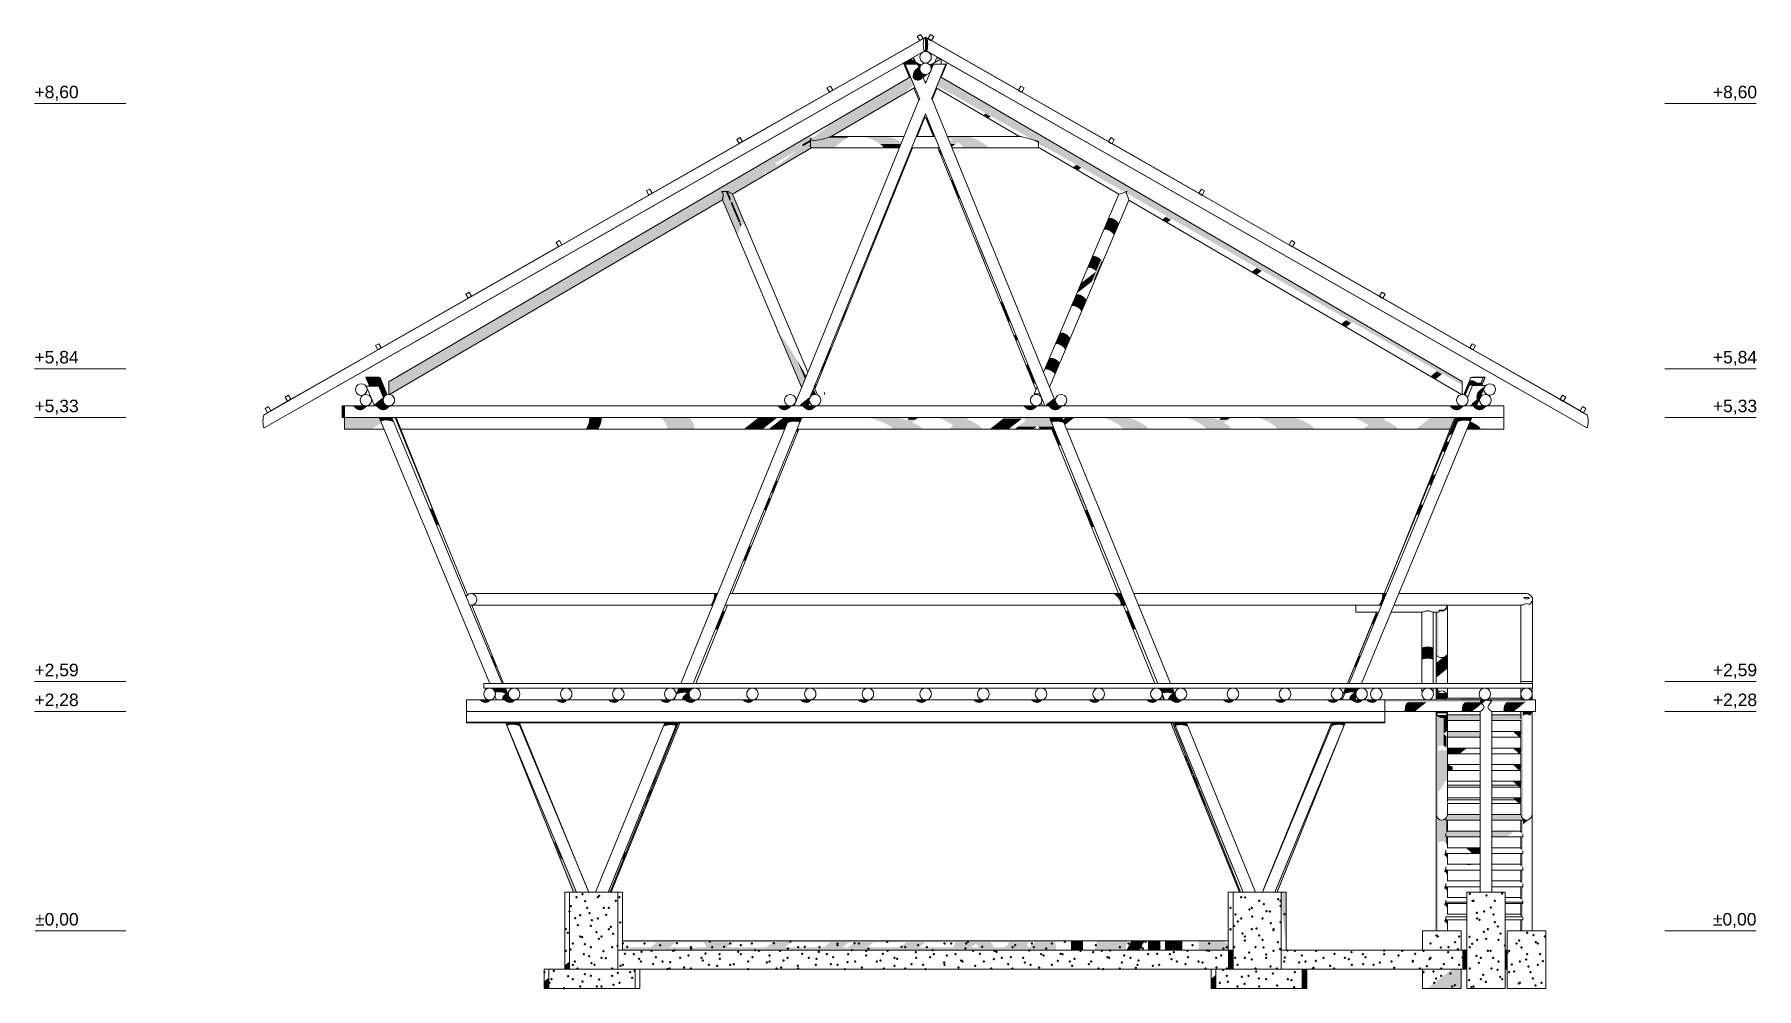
# Model space of a CAD drawing. Header units: millimetres. Extents: x -71878 to 121433, y -67383 to 83273.
# Drawn here: x -3300 to 14590, y -44064 to -34151 of the extents above; entities that cross this region are included whole.
import ezdxf

# ---------------------------------------------------------------- set-up
doc = ezdxf.new("R2010")
doc.units = ezdxf.units.MM
doc.header["$MEASUREMENT"] = 0
for name, color, linetype, lineweight in [('0_Pluma_Nº__1', 7, 'Continuous', 0), ('COLUMNAS_Pluma_Nº__1', 7, 'Continuous', 0), ('ENTIRADO_Pluma_Nº__21', 7, 'Continuous', 5), ('Losas_Pluma_Nº__1', 7, 'Continuous', 0), ('VIGAS DE CIMENTACION_Pluma_Nº__21', 7, 'Continuous', 5), ('Vigas_Pluma_Nº__21', 7, 'Continuous', 5)]:
    doc.layers.add(name, color=color, linetype=linetype, lineweight=lineweight)
for name, color, linetype, lineweight, true_color in [('0_Pluma_Nº__23', 7, 'Continuous', 5, 0x646464), ('COLUMNAS_Pluma_Nº__102', 7, 'Continuous', 40, 0x323232), ('COLUMNAS_Pluma_Nº__3', 7, 'Continuous', 0, 0x646464), ('Gradas_Pluma_Nº__2', 7, 'Continuous', 0, 0x323232), ('Gradas_Pluma_Nº__3', 7, 'Continuous', 0, 0x646464), ('Losas_Pluma_Nº__102', 7, 'Continuous', 40, 0x323232), ('Losas_Pluma_Nº__3', 7, 'Continuous', 0, 0x646464), ('VIGAS DE CIMENTACION_Pluma_Nº__102', 7, 'Continuous', 40, 0x323232), ('VIGAS DE CIMENTACION_Pluma_Nº__3', 7, 'Continuous', 0, 0x646464), ('Vigas_Pluma_Nº__3', 7, 'Continuous', 0, 0x646464)]:
    doc.layers.add(name, color=color, linetype=linetype, lineweight=lineweight, true_color=true_color)
for name, color, linetype in [('COLUMNAS', 7, 'Continuous'), ('ENTIRADO', 7, 'Continuous'), ('Gradas', 7, 'Continuous'), ('Losas', 7, 'Continuous'), ('Vigas', 7, 'Continuous'), ('VIGAS DE CIMENTACION', 7, 'Continuous')]:
    doc.layers.add(name, color=color, linetype=linetype)
doc.styles.add('Estilo_Generado_1', font='swiss.ttf')
pattern_1 = [(180, (0, 2e-13), (0, 152), [])]
pattern_2 = [(180, (9e-13, 4e-13), (0, 152), [])]

# ---------------------------------------------------------------- blocks, each defined once
blk = doc.blocks.new('Elem Sección_1_1')
at = {"layer": 'COLUMNAS_Pluma_Nº__3', "linetype": 'Continuous', "lineweight": 0, "true_color": 0x191919}
blk.add_hatch(color=250, dxfattribs=at).paths.add_polyline_path([(-6508, 5750), (-6507, 5750), (-6505, 5753), (-6506, 5753)])
at = {"layer": 'COLUMNAS_Pluma_Nº__1', "linetype": 'Continuous'}
for p, q in [((-6508, 5750), (-6506, 5753)), ((-6506, 5753), (-6505, 5753))]:
    blk.add_line(p, q, dxfattribs=at)
blk = doc.blocks.new('Elem Sección_2_1')
at = {"layer": 'COLUMNAS_Pluma_Nº__3', "linetype": 'Continuous', "lineweight": 0, "true_color": 0x191919}
for points in [[(-6507, 5750), (-6503, 5750), (-6502, 5753), (-6505, 5753)], [(-8239, 1506), (-8690, 400), (-8690, 400), (-8680, 424)]]:
    blk.add_hatch(color=250, dxfattribs=at).paths.add_polyline_path(points)
at = {"layer": 'COLUMNAS_Pluma_Nº__1', "linetype": 'Continuous'}
for p, q in [((-6505, 5753), (-6507, 5750)), ((-6502, 5753), (-6505, 5753)), ((-6493, 5753), (-6502, 5753)), ((-6479, 5753), (-6493, 5753)), ((-6461, 5753), (-6479, 5753)), ((-6441, 5753), (-6461, 5753)), ((-6421, 5753), (-6441, 5753)), ((-6403, 5753), (-6421, 5753)), ((-6376, 5753), (-6411, 5667)), ((-6388, 5753), (-6403, 5753)), ((-6379, 5753), (-6388, 5753)), ((-6376, 5753), (-6379, 5753)), ((-8239, 1506), (-8690, 400))]:
    blk.add_line(p, q, dxfattribs=at)
blk = doc.blocks.new('Elem Sección_3_1')
at = {"layer": 'Vigas_Pluma_Nº__21', "linetype": 'Continuous'}
for p, q in [((-7695, 2509), (-7708, 2495)), ((-7678, 2517), (-7695, 2509)), ((-7660, 2520), (-7678, 2517)), ((-7641, 2517), (-7660, 2520)), ((-7624, 2509), (-7641, 2517)), ((-7611, 2495), (-7624, 2509)), ((-7717, 2479), (-7720, 2460)), ((-7720, 2460), (-7717, 2441)), ((-7708, 2495), (-7717, 2479)), ((-7717, 2441), (-7708, 2425)), ((-7708, 2425), (-7695, 2411)), ((-7695, 2411), (-7678, 2403)), ((-7678, 2403), (-7660, 2400)), ((-7660, 2400), (-7641, 2403)), ((-7641, 2403), (-7624, 2411)), ((-7624, 2411), (-7611, 2425)), ((-7603, 2479), (-7611, 2495)), ((-7611, 2425), (-7603, 2441)), ((-7600, 2460), (-7603, 2479)), ((-7603, 2441), (-7600, 2460))]:
    blk.add_line(p, q, dxfattribs=at)
blk = doc.blocks.new('Elem Sección_4_1')
at = {"layer": 'Vigas_Pluma_Nº__21', "linetype": 'Continuous'}
for p, q in [((-7949, 2509), (-7963, 2495)), ((-7933, 2517), (-7949, 2509)), ((-7914, 2520), (-7933, 2517)), ((-7896, 2517), (-7914, 2520)), ((-7879, 2509), (-7896, 2517)), ((-7866, 2495), (-7879, 2509)), ((-7971, 2479), (-7974, 2460)), ((-7974, 2460), (-7971, 2441)), ((-7963, 2495), (-7971, 2479)), ((-7971, 2441), (-7963, 2425)), ((-7963, 2425), (-7949, 2411)), ((-7949, 2411), (-7933, 2403)), ((-7933, 2403), (-7914, 2400)), ((-7914, 2400), (-7896, 2403)), ((-7896, 2403), (-7879, 2411)), ((-7879, 2411), (-7866, 2425)), ((-7857, 2479), (-7866, 2495)), ((-7866, 2425), (-7857, 2441)), ((-7854, 2460), (-7857, 2479)), ((-7857, 2441), (-7854, 2460))]:
    blk.add_line(p, q, dxfattribs=at)
blk = doc.blocks.new('Elem Sección_5_1')
at = {"layer": 'Vigas_Pluma_Nº__21', "linetype": 'Continuous'}
for p, q in [((-9826, 2509), (-9839, 2495)), ((-9809, 2517), (-9826, 2509)), ((-9791, 2520), (-9809, 2517)), ((-9772, 2517), (-9791, 2520)), ((-9755, 2509), (-9772, 2517)), ((-9742, 2495), (-9755, 2509)), ((-9848, 2479), (-9851, 2460)), ((-9851, 2460), (-9848, 2441)), ((-9839, 2495), (-9848, 2479)), ((-9848, 2441), (-9839, 2425)), ((-9839, 2425), (-9826, 2411)), ((-9826, 2411), (-9809, 2403)), ((-9809, 2403), (-9791, 2400)), ((-9791, 2400), (-9772, 2403)), ((-9772, 2403), (-9755, 2411)), ((-9755, 2411), (-9742, 2425)), ((-9734, 2479), (-9742, 2495)), ((-9742, 2425), (-9734, 2441)), ((-9731, 2460), (-9734, 2479)), ((-9734, 2441), (-9731, 2460))]:
    blk.add_line(p, q, dxfattribs=at)
blk = doc.blocks.new('Elem Sección_6_1')
at = {"layer": 'Vigas_Pluma_Nº__21', "linetype": 'Continuous'}
for p, q in [((-9571, 2509), (-9585, 2495)), ((-9555, 2517), (-9571, 2509)), ((-9536, 2520), (-9555, 2517)), ((-9518, 2517), (-9536, 2520)), ((-9501, 2509), (-9518, 2517)), ((-9488, 2495), (-9501, 2509)), ((-9593, 2479), (-9596, 2460)), ((-9596, 2460), (-9593, 2441)), ((-9585, 2495), (-9593, 2479)), ((-9593, 2441), (-9585, 2425)), ((-9585, 2425), (-9571, 2411)), ((-9571, 2411), (-9555, 2403)), ((-9555, 2403), (-9536, 2400)), ((-9536, 2400), (-9518, 2403)), ((-9518, 2403), (-9501, 2411)), ((-9501, 2411), (-9488, 2425)), ((-9479, 2479), (-9488, 2495)), ((-9488, 2425), (-9479, 2441)), ((-9476, 2460), (-9479, 2479)), ((-9479, 2441), (-9476, 2460))]:
    blk.add_line(p, q, dxfattribs=at)
blk = doc.blocks.new('Elem Sección_7_1')
at = {"layer": 'Vigas_Pluma_Nº__21', "linetype": 'Continuous'}
for p, q in [((-14622, 2509), (-14635, 2495)), ((-14605, 2517), (-14622, 2509)), ((-14586, 2520), (-14605, 2517)), ((-14568, 2517), (-14586, 2520)), ((-14551, 2509), (-14568, 2517)), ((-14538, 2495), (-14551, 2509)), ((-14643, 2479), (-14646, 2460)), ((-14646, 2460), (-14643, 2441)), ((-14635, 2495), (-14643, 2479)), ((-14643, 2441), (-14635, 2425)), ((-14635, 2425), (-14622, 2411)), ((-14622, 2411), (-14605, 2403)), ((-14605, 2403), (-14586, 2400)), ((-14586, 2400), (-14568, 2403)), ((-14568, 2403), (-14551, 2411)), ((-14551, 2411), (-14538, 2425)), ((-14529, 2479), (-14538, 2495)), ((-14538, 2425), (-14529, 2441)), ((-14526, 2460), (-14529, 2479)), ((-14529, 2441), (-14526, 2460))]:
    blk.add_line(p, q, dxfattribs=at)
blk = doc.blocks.new('Elem Sección_8_1')
at = {"layer": 'Vigas_Pluma_Nº__21', "linetype": 'Continuous'}
for p, q in [((-14876, 2509), (-14889, 2495)), ((-14859, 2517), (-14876, 2509)), ((-14841, 2520), (-14859, 2517)), ((-14822, 2517), (-14841, 2520)), ((-14805, 2509), (-14822, 2517)), ((-14792, 2495), (-14805, 2509)), ((-14898, 2479), (-14901, 2460)), ((-14901, 2460), (-14898, 2441)), ((-14889, 2495), (-14898, 2479)), ((-14898, 2441), (-14889, 2425)), ((-14889, 2425), (-14876, 2411)), ((-14876, 2411), (-14859, 2403)), ((-14859, 2403), (-14841, 2400)), ((-14841, 2400), (-14822, 2403)), ((-14822, 2403), (-14805, 2411)), ((-14805, 2411), (-14792, 2425)), ((-14784, 2479), (-14792, 2495)), ((-14792, 2425), (-14784, 2441)), ((-14781, 2460), (-14784, 2479)), ((-14784, 2441), (-14781, 2460))]:
    blk.add_line(p, q, dxfattribs=at)
blk = doc.blocks.new('Elem Sección_9_1')
at = {"layer": 'Vigas_Pluma_Nº__21', "linetype": 'Continuous'}
for p, q in [((-16752, 2509), (-16766, 2495)), ((-16736, 2517), (-16752, 2509)), ((-16717, 2520), (-16736, 2517)), ((-16699, 2517), (-16717, 2520)), ((-16682, 2509), (-16699, 2517)), ((-16669, 2495), (-16682, 2509)), ((-16774, 2479), (-16777, 2460)), ((-16777, 2460), (-16774, 2441)), ((-16766, 2495), (-16774, 2479)), ((-16774, 2441), (-16766, 2425)), ((-16766, 2425), (-16752, 2411)), ((-16752, 2411), (-16736, 2403)), ((-16736, 2403), (-16717, 2400)), ((-16717, 2400), (-16699, 2403)), ((-16699, 2403), (-16682, 2411)), ((-16682, 2411), (-16669, 2425)), ((-16660, 2479), (-16669, 2495)), ((-16669, 2425), (-16660, 2441)), ((-16657, 2460), (-16660, 2479)), ((-16660, 2441), (-16657, 2460))]:
    blk.add_line(p, q, dxfattribs=at)
blk = doc.blocks.new('Elem Sección_10_1')
at = {"layer": 'Vigas_Pluma_Nº__21', "linetype": 'Continuous'}
for p, q in [((-16498, 2509), (-16511, 2495)), ((-16481, 2517), (-16498, 2509)), ((-16463, 2520), (-16481, 2517)), ((-16444, 2517), (-16463, 2520)), ((-16427, 2509), (-16444, 2517)), ((-16414, 2495), (-16427, 2509)), ((-16520, 2479), (-16523, 2460)), ((-16523, 2460), (-16520, 2441)), ((-16511, 2495), (-16520, 2479)), ((-16520, 2441), (-16511, 2425)), ((-16511, 2425), (-16498, 2411)), ((-16498, 2411), (-16481, 2403)), ((-16481, 2403), (-16463, 2400)), ((-16463, 2400), (-16444, 2403)), ((-16444, 2403), (-16427, 2411)), ((-16427, 2411), (-16414, 2425)), ((-16406, 2479), (-16414, 2495)), ((-16414, 2425), (-16406, 2441)), ((-16403, 2460), (-16406, 2479)), ((-16406, 2441), (-16403, 2460))]:
    blk.add_line(p, q, dxfattribs=at)
blk = doc.blocks.new('Elem Sección_11_1')
at = {"layer": 'Vigas_Pluma_Nº__3', "linetype": 'Continuous', "lineweight": 0, "true_color": 0x191919}
for points in [[(-18249, 5450), (-18226, 5450), (-18226, 5453), (-18249, 5453)], [(-18249, 5442), (-18226, 5442), (-18226, 5450), (-18249, 5450)], [(-18249, 5429), (-18226, 5429), (-18226, 5442), (-18249, 5442)], [(-18249, 5412), (-18226, 5412), (-18226, 5429), (-18249, 5429)], [(-18249, 5393), (-18226, 5393), (-18226, 5412), (-18249, 5412)], [(-18249, 5375), (-18226, 5375), (-18226, 5393), (-18249, 5393)], [(-18249, 5358), (-18226, 5358), (-18226, 5375), (-18249, 5375)], [(-18249, 5345), (-18226, 5345), (-18226, 5358), (-18249, 5358)], [(-18249, 5336), (-18226, 5336), (-18226, 5345), (-18249, 5345)], [(-18249, 5333), (-18226, 5333), (-18226, 5336), (-18249, 5336)]]:
    blk.add_hatch(color=250, dxfattribs=at).paths.add_polyline_path(points)
at = {"layer": 'Vigas_Pluma_Nº__21', "linetype": 'Continuous'}
for p, q in [((-18249, 5453), (-18226, 5453)), ((-18249, 5453), (-18249, 5450)), ((-18249, 5450), (-18249, 5442)), ((-18249, 5442), (-18249, 5429)), ((-18249, 5429), (-18249, 5412)), ((-18249, 5412), (-18249, 5393)), ((-18249, 5393), (-18249, 5375)), ((-18249, 5375), (-18249, 5358)), ((-18249, 5358), (-18249, 5345)), ((-18249, 5345), (-18249, 5336)), ((-18249, 5336), (-18249, 5333)), ((-18249, 5333), (-18226, 5333))]:
    blk.add_line(p, q, dxfattribs=at)
blk = doc.blocks.new('Elem Sección_12_1')
at = {"layer": 'Vigas_Pluma_Nº__21', "linetype": 'Continuous'}
for p, q in [((-6422, 5549), (-6431, 5532)), ((-6409, 5562), (-6422, 5549)), ((-6392, 5570), (-6409, 5562)), ((-6374, 5573), (-6392, 5570)), ((-6355, 5570), (-6374, 5573)), ((-6338, 5562), (-6355, 5570)), ((-6325, 5549), (-6338, 5562)), ((-6317, 5532), (-6325, 5549)), ((-6431, 5532), (-6434, 5513)), ((-6434, 5513), (-6431, 5495)), ((-6431, 5495), (-6422, 5478)), ((-6422, 5478), (-6409, 5465)), ((-6409, 5465), (-6392, 5456)), ((-6392, 5456), (-6374, 5453)), ((-6374, 5453), (-6355, 5456)), ((-6355, 5456), (-6338, 5465)), ((-6338, 5465), (-6325, 5478)), ((-6325, 5478), (-6317, 5495)), ((-6314, 5513), (-6317, 5532)), ((-6317, 5495), (-6314, 5513))]:
    blk.add_line(p, q, dxfattribs=at)
blk = doc.blocks.new('Elem Sección_13_1')
at = {"layer": 'Vigas_Pluma_Nº__21', "linetype": 'Continuous'}
for p, q in [((-6670, 5532), (-6662, 5549)), ((-6662, 5549), (-6648, 5562)), ((-6648, 5562), (-6632, 5570)), ((-6632, 5570), (-6613, 5573)), ((-6613, 5573), (-6594, 5570)), ((-6594, 5570), (-6578, 5562)), ((-6578, 5562), (-6564, 5549)), ((-6564, 5549), (-6556, 5532)), ((-6673, 5513), (-6670, 5532)), ((-6670, 5495), (-6673, 5513)), ((-6662, 5478), (-6670, 5495)), ((-6648, 5465), (-6662, 5478)), ((-6632, 5456), (-6648, 5465)), ((-6613, 5453), (-6632, 5456)), ((-6594, 5456), (-6613, 5453)), ((-6578, 5465), (-6594, 5456)), ((-6564, 5478), (-6578, 5465)), ((-6556, 5495), (-6564, 5478)), ((-6556, 5532), (-6553, 5513)), ((-6553, 5513), (-6556, 5495))]:
    blk.add_line(p, q, dxfattribs=at)
blk = doc.blocks.new('Elem Sección_14_1')
at = {"layer": 'Vigas_Pluma_Nº__21', "linetype": 'Continuous'}
for p, q in [((-11097, 5532), (-11088, 5549)), ((-11088, 5549), (-11075, 5562)), ((-11075, 5562), (-11058, 5570)), ((-11058, 5570), (-11040, 5573)), ((-11040, 5573), (-11021, 5570)), ((-11021, 5570), (-11005, 5562)), ((-11005, 5562), (-10991, 5549)), ((-10991, 5549), (-10983, 5532)), ((-11100, 5513), (-11097, 5532)), ((-11097, 5495), (-11100, 5513)), ((-11088, 5478), (-11097, 5495)), ((-11075, 5465), (-11088, 5478)), ((-11058, 5456), (-11075, 5465)), ((-11040, 5453), (-11058, 5456)), ((-11021, 5456), (-11040, 5453)), ((-11005, 5465), (-11021, 5456)), ((-10991, 5478), (-11005, 5465)), ((-10983, 5495), (-10991, 5478)), ((-10983, 5532), (-10980, 5513)), ((-10980, 5513), (-10983, 5495))]:
    blk.add_line(p, q, dxfattribs=at)
blk = doc.blocks.new('Elem Sección_15_1')
at = {"layer": 'Vigas_Pluma_Nº__21', "linetype": 'Continuous'}
for p, q in [((-10839, 5532), (-10830, 5549)), ((-10830, 5549), (-10817, 5562)), ((-10817, 5562), (-10800, 5570)), ((-10800, 5570), (-10782, 5573)), ((-10782, 5573), (-10763, 5570)), ((-10763, 5570), (-10746, 5562)), ((-10746, 5562), (-10733, 5549)), ((-10733, 5549), (-10724, 5532)), ((-10842, 5513), (-10839, 5532)), ((-10839, 5495), (-10842, 5513)), ((-10830, 5478), (-10839, 5495)), ((-10817, 5465), (-10830, 5478)), ((-10800, 5456), (-10817, 5465)), ((-10782, 5453), (-10800, 5456)), ((-10763, 5456), (-10782, 5453)), ((-10746, 5465), (-10763, 5456)), ((-10733, 5478), (-10746, 5465)), ((-10724, 5495), (-10733, 5478)), ((-10724, 5532), (-10722, 5513)), ((-10722, 5513), (-10724, 5495))]:
    blk.add_line(p, q, dxfattribs=at)
blk = doc.blocks.new('Elem Sección_16_1')
at = {"layer": 'Vigas_Pluma_Nº__21', "linetype": 'Continuous'}
for p, q in [((-18052, 5549), (-18060, 5532)), ((-18038, 5562), (-18052, 5549)), ((-18022, 5570), (-18038, 5562)), ((-18003, 5573), (-18022, 5570)), ((-17985, 5570), (-18003, 5573)), ((-17968, 5562), (-17985, 5570)), ((-17955, 5549), (-17968, 5562)), ((-17946, 5532), (-17955, 5549)), ((-18060, 5532), (-18063, 5513)), ((-18063, 5513), (-18060, 5495)), ((-18060, 5495), (-18052, 5478)), ((-18052, 5478), (-18038, 5465)), ((-18038, 5465), (-18022, 5456)), ((-18022, 5456), (-18003, 5453)), ((-18003, 5453), (-17985, 5456)), ((-17985, 5456), (-17968, 5465)), ((-17968, 5465), (-17955, 5478)), ((-17955, 5478), (-17946, 5495)), ((-17943, 5513), (-17946, 5532)), ((-17946, 5495), (-17943, 5513))]:
    blk.add_line(p, q, dxfattribs=at)
blk = doc.blocks.new('Elem Sección_17_1')
at = {"layer": 'Vigas_Pluma_Nº__21', "linetype": 'Continuous'}
for p, q in [((-17821, 5532), (-17812, 5549)), ((-17812, 5549), (-17799, 5562)), ((-17799, 5562), (-17782, 5570)), ((-17782, 5570), (-17764, 5573)), ((-17764, 5573), (-17745, 5570)), ((-17745, 5570), (-17729, 5562)), ((-17729, 5562), (-17715, 5549)), ((-17715, 5549), (-17707, 5532)), ((-17824, 5513), (-17821, 5532)), ((-17821, 5495), (-17824, 5513)), ((-17812, 5478), (-17821, 5495)), ((-17799, 5465), (-17812, 5478)), ((-17782, 5456), (-17799, 5465)), ((-17764, 5453), (-17782, 5456)), ((-17745, 5456), (-17764, 5453)), ((-17729, 5465), (-17745, 5456)), ((-17715, 5478), (-17729, 5465)), ((-17707, 5495), (-17715, 5478)), ((-17707, 5532), (-17704, 5513)), ((-17704, 5513), (-17707, 5495))]:
    blk.add_line(p, q, dxfattribs=at)
blk = doc.blocks.new('Elem Sección_18_1')
at = {"layer": 'Vigas_Pluma_Nº__21', "linetype": 'Continuous'}
for p, q in [((-13394, 5532), (-13385, 5549)), ((-13385, 5549), (-13372, 5562)), ((-13372, 5562), (-13355, 5570)), ((-13355, 5570), (-13337, 5573)), ((-13337, 5573), (-13318, 5570)), ((-13318, 5570), (-13302, 5562)), ((-13302, 5562), (-13288, 5549)), ((-13288, 5549), (-13280, 5532)), ((-13397, 5513), (-13394, 5532)), ((-13394, 5495), (-13397, 5513)), ((-13385, 5478), (-13394, 5495)), ((-13372, 5465), (-13385, 5478)), ((-13355, 5456), (-13372, 5465)), ((-13337, 5453), (-13355, 5456)), ((-13318, 5456), (-13337, 5453)), ((-13302, 5465), (-13318, 5456)), ((-13288, 5478), (-13302, 5465)), ((-13280, 5495), (-13288, 5478)), ((-13280, 5532), (-13277, 5513)), ((-13277, 5513), (-13280, 5495))]:
    blk.add_line(p, q, dxfattribs=at)
blk = doc.blocks.new('Elem Sección_19_1')
at = {"layer": 'Vigas_Pluma_Nº__21', "linetype": 'Continuous'}
for p, q in [((-13652, 5532), (-13644, 5549)), ((-13644, 5549), (-13631, 5562)), ((-13631, 5562), (-13614, 5570)), ((-13614, 5570), (-13595, 5573)), ((-13595, 5573), (-13577, 5570)), ((-13577, 5570), (-13560, 5562)), ((-13560, 5562), (-13547, 5549)), ((-13547, 5549), (-13538, 5532)), ((-13655, 5513), (-13652, 5532)), ((-13652, 5495), (-13655, 5513)), ((-13644, 5478), (-13652, 5495)), ((-13631, 5465), (-13644, 5478)), ((-13614, 5456), (-13631, 5465)), ((-13595, 5453), (-13614, 5456)), ((-13577, 5456), (-13595, 5453)), ((-13560, 5465), (-13577, 5456)), ((-13547, 5478), (-13560, 5465)), ((-13538, 5495), (-13547, 5478)), ((-13538, 5532), (-13535, 5513)), ((-13535, 5513), (-13538, 5495))]:
    blk.add_line(p, q, dxfattribs=at)
blk = doc.blocks.new('Elem Sección_20_1')
at = {"layer": 'Vigas_Pluma_Nº__3', "linetype": 'Continuous', "lineweight": 0, "true_color": 0x191919}
for points in [[(-17864, 5333), (-18226, 5333), (-18226, 5330), (-17863, 5330)], [(-18226, 5330), (-18226, 5322), (-17859, 5322), (-17863, 5330)], [(-18226, 5309), (-17854, 5309), (-17859, 5322), (-18226, 5322)], [(-18226, 5292), (-17847, 5292), (-17854, 5309), (-18226, 5309)], [(-18226, 5292), (-18226, 5273), (-17843, 5273), (-17840, 5275), (-17847, 5292)], [(-17843, 5273), (-18226, 5273), (-18226, 5255), (-17876, 5255)], [(-17876, 5255), (-18226, 5255), (-18226, 5238), (-17905, 5238)], [(-17905, 5238), (-18226, 5238), (-18226, 5225), (-17927, 5225)], [(-17819, 5225), (-18226, 5225), (-18226, 5216), (-17940, 5216), (-17927, 5225), (-17819, 5225)], [(-18226, 5216), (-18226, 5213), (-17814, 5213), (-17816, 5216)], [(-17689, 5333), (-17689, 5333), (-15688, 5333), (-15685, 5330), (-15556, 5330), (-15559, 5333), (-14956, 5333), (-14947, 5330), (-14791, 5330), (-14800, 5333), (-14799, 5333), (-14791, 5330), (-14647, 5330), (-14655, 5333), (-13923, 5333), (-13926, 5330), (-13732, 5330), (-13729, 5333), (-13665, 5333), (-13668, 5330), (-13605, 5330), (-13604, 5333)], [(-13652, 5216), (-17642, 5216), (-17641, 5213), (-13653, 5213)], [(-15719, 5216), (-15589, 5216), (-15582, 5225), (-15711, 5225)], [(-15711, 5225), (-15582, 5225), (-15575, 5238), (-15704, 5238)], [(-15704, 5238), (-15575, 5238), (-15567, 5255), (-15697, 5255)], [(-15697, 5255), (-15567, 5255), (-15561, 5273), (-15690, 5273)], [(-15690, 5273), (-15561, 5273), (-15556, 5292), (-15686, 5292)], [(-15686, 5292), (-15556, 5292), (-15554, 5309), (-15683, 5309)], [(-15683, 5322), (-15554, 5322), (-15556, 5330), (-15685, 5330)], [(-15683, 5309), (-15554, 5309), (-15554, 5322), (-15683, 5322)], [(-14791, 5330), (-14947, 5330), (-14933, 5322), (-14635, 5322), (-14647, 5330), (-14791, 5330), (-14790, 5329)], [(-14635, 5322), (-14933, 5322), (-14917, 5309), (-14623, 5309)], [(-14623, 5309), (-14917, 5309), (-14902, 5292), (-14611, 5292)], [(-14611, 5292), (-14902, 5292), (-14889, 5273), (-14602, 5273)], [(-14602, 5273), (-14889, 5273), (-14879, 5255), (-14595, 5255)], [(-14595, 5255), (-14879, 5255), (-14873, 5238), (-14592, 5238)], [(-14592, 5225), (-14872, 5225), (-14875, 5216), (-14597, 5216)], [(-14592, 5238), (-14873, 5238), (-14872, 5225), (-14592, 5225)], [(-14061, 5225), (-14072, 5216), (-13877, 5216), (-13866, 5225)], [(-14044, 5238), (-14061, 5225), (-13866, 5225), (-13849, 5238)], [(-14023, 5255), (-14044, 5238), (-13849, 5238), (-13828, 5255)], [(-13999, 5273), (-14023, 5255), (-13828, 5255), (-13804, 5273)], [(-13975, 5292), (-13999, 5273), (-13804, 5273), (-13781, 5292)], [(-13954, 5309), (-13975, 5292), (-13781, 5292), (-13759, 5309)], [(-13937, 5322), (-13954, 5309), (-13759, 5309), (-13742, 5322)], [(-13926, 5330), (-13937, 5322), (-13742, 5322), (-13732, 5330)], [(-13802, 5225), (-13813, 5216), (-13652, 5216), (-13648, 5225)], [(-13786, 5238), (-13802, 5225), (-13648, 5225), (-13643, 5238)], [(-13764, 5255), (-13786, 5238), (-13643, 5238), (-13636, 5255)], [(-13740, 5273), (-13764, 5255), (-13636, 5255), (-13629, 5273)], [(-13717, 5292), (-13740, 5273), (-13629, 5273), (-13621, 5292)], [(-13695, 5309), (-13717, 5292), (-13621, 5292), (-13614, 5309)], [(-13679, 5322), (-13695, 5309), (-13614, 5309), (-13609, 5322)], [(-13668, 5330), (-13679, 5322), (-13609, 5322), (-13605, 5330)], [(-13523, 5216), (-13524, 5213), (-10853, 5213), (-10854, 5216)], [(-13476, 5330), (-13478, 5327), (-13473, 5330)], [(-13476, 5330), (-13473, 5330), (-13471, 5333), (-12795, 5333), (-12778, 5330), (-12472, 5330), (-12489, 5333), (-12355, 5333), (-12357, 5330), (-12267, 5330), (-12264, 5333), (-12085, 5333), (-12070, 5330), (-11753, 5330), (-11755, 5333), (-11368, 5333), (-11371, 5330), (-10918, 5330), (-10915, 5333), (-10902, 5333), (-10902, 5333), (-13475, 5333)], [(-12472, 5330), (-12778, 5330), (-12743, 5322), (-12437, 5322)], [(-12743, 5322), (-12702, 5309), (-12396, 5309), (-12437, 5322)], [(-12396, 5309), (-12702, 5309), (-12658, 5292), (-12316, 5292), (-12295, 5309), (-12375, 5309), (-12378, 5302)], [(-12658, 5292), (-12616, 5273), (-12309, 5273), (-12329, 5282), (-12316, 5292)], [(-12309, 5273), (-12616, 5273), (-12579, 5255), (-12273, 5255)], [(-12579, 5255), (-12551, 5238), (-12245, 5238), (-12273, 5255)], [(-12245, 5238), (-12551, 5238), (-12536, 5225), (-12230, 5225)], [(-12230, 5225), (-12536, 5225), (-12534, 5216), (-12228, 5216)], [(-12370, 5320), (-12375, 5309), (-12295, 5309), (-12278, 5322), (-12368, 5322)], [(-12357, 5330), (-12368, 5322), (-12278, 5322), (-12267, 5330)], [(-12070, 5330), (-12040, 5322), (-11752, 5322), (-11753, 5330)], [(-11752, 5322), (-12040, 5322), (-12006, 5309), (-11744, 5309), (-11754, 5313)], [(-11744, 5309), (-12006, 5309), (-11969, 5292), (-11707, 5292)], [(-11707, 5292), (-11969, 5292), (-11934, 5273), (-11672, 5273)], [(-11672, 5273), (-11934, 5273), (-11907, 5257), (-11908, 5255), (-11642, 5255)], [(-11934, 5216), (-11608, 5216), (-11608, 5225), (-11926, 5225)], [(-11926, 5225), (-11608, 5225), (-11620, 5238), (-11918, 5238)], [(-11908, 5255), (-11918, 5238), (-11620, 5238), (-11642, 5255)], [(-11505, 5225), (-11516, 5216), (-11322, 5216), (-11311, 5225)], [(-11489, 5238), (-11505, 5225), (-11311, 5225), (-11294, 5238)], [(-11489, 5238), (-11294, 5238), (-11273, 5255), (-11467, 5255)], [(-11443, 5273), (-11467, 5255), (-11273, 5255), (-11249, 5273)], [(-11420, 5292), (-11443, 5273), (-11249, 5273), (-11225, 5292)], [(-11398, 5309), (-11420, 5292), (-11225, 5292), (-11204, 5309)], [(-11382, 5322), (-11398, 5309), (-11204, 5309), (-11187, 5322)], [(-11371, 5330), (-11382, 5322), (-11187, 5322), (-11184, 5324), (-11177, 5322), (-10915, 5322), (-10925, 5325), (-10918, 5330)], [(-11247, 5225), (-11258, 5216), (-11064, 5216), (-11053, 5225)], [(-11230, 5238), (-11247, 5225), (-11053, 5225), (-11036, 5238)], [(-11209, 5255), (-11230, 5238), (-11036, 5238), (-11027, 5245), (-11019, 5238), (-10863, 5238), (-10870, 5255)], [(-11185, 5273), (-11209, 5255), (-10870, 5255), (-10877, 5273)], [(-11161, 5292), (-11185, 5273), (-10877, 5273), (-10885, 5292)], [(-10915, 5322), (-11177, 5322), (-11142, 5309), (-10892, 5309), (-10894, 5314)], [(-11141, 5308), (-11161, 5292), (-10885, 5292), (-10892, 5309), (-11142, 5309)], [(-10863, 5238), (-11019, 5238), (-11007, 5225), (-10858, 5225)], [(-10858, 5225), (-11007, 5225), (-11006, 5216), (-10854, 5216)], [(-10747, 5322), (-10763, 5309), (-10763, 5309), (-10673, 5309), (-10656, 5322)], [(-10673, 5309), (-10763, 5309), (-10756, 5292), (-10695, 5292)], [(-10756, 5292), (-10748, 5273), (-10718, 5273), (-10695, 5292)], [(-10748, 5273), (-10741, 5256), (-10718, 5273)], [(-10747, 5322), (-10656, 5322), (-10645, 5330), (-10736, 5330)], [(-10725, 5216), (-10724, 5213), (-6739, 5213), (-6737, 5216)], [(-10343, 5330), (-10313, 5322), (-10051, 5322), (-10081, 5330)], [(-10313, 5322), (-10279, 5309), (-10017, 5309), (-10051, 5322)], [(-10017, 5309), (-10279, 5309), (-10242, 5292), (-9980, 5292)], [(-9980, 5292), (-10242, 5292), (-10207, 5273), (-9945, 5273)], [(-9945, 5273), (-10207, 5273), (-10177, 5255), (-9915, 5255)], [(-9915, 5255), (-10177, 5255), (-10155, 5238), (-9893, 5238)], [(-9893, 5238), (-10155, 5238), (-10143, 5225), (-9881, 5225)], [(-9881, 5225), (-10143, 5225), (-10143, 5216), (-9881, 5216)], [(-9479, 5330), (-9450, 5322), (-9188, 5322), (-9217, 5330)], [(-9188, 5322), (-9450, 5322), (-9415, 5309), (-9153, 5309)], [(-9415, 5309), (-9379, 5292), (-9073, 5292), (-9052, 5309), (-9143, 5309), (-9146, 5306), (-9153, 5309)], [(-9073, 5292), (-9379, 5292), (-9344, 5273), (-9081, 5273), (-9091, 5278)], [(-9344, 5273), (-9314, 5255), (-9051, 5255), (-9081, 5273)], [(-9051, 5255), (-9314, 5255), (-9292, 5238), (-9029, 5238)], [(-9029, 5238), (-9292, 5238), (-9280, 5225), (-9018, 5225)], [(-9018, 5225), (-9280, 5225), (-9279, 5216), (-9017, 5216)], [(-9126, 5322), (-9143, 5309), (-9052, 5309), (-9035, 5322)], [(-9115, 5330), (-9126, 5322), (-9035, 5322), (-9024, 5330)], [(-8735, 5330), (-8706, 5322), (-8324, 5322), (-8354, 5330)], [(-8706, 5322), (-8672, 5309), (-8290, 5309), (-8324, 5322)], [(-8672, 5309), (-8636, 5292), (-8253, 5292), (-8290, 5309)], [(-8636, 5292), (-8602, 5273), (-8218, 5273), (-8253, 5292)], [(-8602, 5273), (-8573, 5255), (-8188, 5255), (-8218, 5273)], [(-8573, 5255), (-8551, 5238), (-8166, 5238), (-8188, 5255)], [(-8551, 5238), (-8540, 5225), (-8154, 5225), (-8166, 5238)], [(-8540, 5225), (-8539, 5216), (-8154, 5216), (-8154, 5225)], [(-7403, 5330), (-7752, 5330), (-7723, 5322), (-7414, 5322)], [(-7414, 5322), (-7723, 5322), (-7688, 5309), (-7426, 5309), (-7429, 5310)], [(-7688, 5309), (-7652, 5292), (-7389, 5292), (-7426, 5309)], [(-7389, 5292), (-7652, 5292), (-7617, 5273), (-7354, 5273)], [(-7628, 5225), (-7639, 5216), (-7290, 5216), (-7291, 5225)], [(-7611, 5238), (-7628, 5225), (-7291, 5225), (-7302, 5238)], [(-7354, 5273), (-7617, 5273), (-7588, 5256), (-7590, 5255), (-7324, 5255)], [(-7590, 5255), (-7611, 5238), (-7302, 5238), (-7324, 5255)], [(-7079, 5225), (-7089, 5216), (-6737, 5216), (-6734, 5225)], [(-7062, 5238), (-7079, 5225), (-6734, 5225), (-6729, 5238)], [(-7040, 5255), (-7062, 5238), (-6729, 5238), (-6722, 5255)], [(-7017, 5273), (-7040, 5255), (-6722, 5255), (-6715, 5273)], [(-6993, 5292), (-7017, 5273), (-6715, 5273), (-6707, 5292)], [(-6972, 5309), (-6993, 5292), (-6707, 5292), (-6700, 5309)], [(-6955, 5322), (-6972, 5309), (-6700, 5309), (-6695, 5322)], [(-6955, 5322), (-6695, 5322), (-6692, 5330), (-6944, 5330)], [(-6565, 5213), (-6182, 5213), (-6182, 5216), (-6564, 5216)], [(-6563, 5220), (-6564, 5216), (-6427, 5216), (-6427, 5219)], [(-6561, 5224), (-6563, 5220), (-6427, 5219), (-6427, 5221)], [(-6560, 5225), (-6561, 5224), (-6427, 5221), (-6427, 5225)], [(-6560, 5225), (-6427, 5225), (-6439, 5238), (-6555, 5238)], [(-6548, 5255), (-6555, 5238), (-6439, 5238), (-6461, 5255)], [(-6540, 5273), (-6548, 5255), (-6461, 5255), (-6491, 5273)], [(-6533, 5292), (-6540, 5273), (-6491, 5273), (-6526, 5292)], [(-6533, 5292), (-6526, 5292), (-6532, 5295)], [(-6520, 5323), (-6510, 5330), (-6517, 5330)], [(-6517, 5330), (-6510, 5330), (-6507, 5333), (-6188, 5333), (-6183, 5333), (-6515, 5333)]]:
    blk.add_hatch(color=250, dxfattribs=at).paths.add_polyline_path(points)
h = blk.add_hatch(color=250, dxfattribs=at)
h.paths.add_polyline_path([(-10773, 5333), (-10772, 5333), (-10733, 5333), (-10736, 5330), (-10645, 5330), (-10643, 5333), (-10358, 5333), (-10343, 5330), (-10081, 5330), (-10096, 5333), (-9494, 5333), (-9479, 5330), (-9217, 5330), (-9232, 5333), (-9112, 5333), (-9115, 5330), (-9024, 5330), (-9021, 5333), (-8750, 5333), (-8735, 5330), (-8354, 5330), (-8369, 5333), (-7767, 5333), (-7752, 5330), (-7403, 5330), (-7400, 5333), (-6941, 5333), (-6944, 5330), (-6692, 5330), (-6691, 5333)])
h.paths.add_polyline_path([(-7493, 5331), (-7505, 5333), (-7491, 5333)], flags=0)
at = {"layer": 'Vigas_Pluma_Nº__21', "linetype": 'Continuous'}
for p, q in [((-18226, 5333), (-18226, 5330)), ((-18226, 5330), (-18226, 5322)), ((-18226, 5322), (-18226, 5309)), ((-18226, 5309), (-18226, 5292)), ((-18226, 5292), (-18226, 5273)), ((-18226, 5273), (-18226, 5255)), ((-18226, 5255), (-18226, 5238)), ((-18226, 5238), (-18226, 5225)), ((-18226, 5225), (-18226, 5216)), ((-18226, 5216), (-18226, 5213)), ((-18226, 5213), (-17814, 5213)), ((-17641, 5213), (-13653, 5213)), ((-13524, 5213), (-10853, 5213)), ((-10724, 5213), (-6739, 5213)), ((-6565, 5213), (-6182, 5213)), ((-6182, 5333), (-6182, 5330)), ((-6182, 5330), (-6182, 5322)), ((-6182, 5322), (-6182, 5309)), ((-6182, 5309), (-6182, 5292)), ((-6182, 5292), (-6182, 5273)), ((-6182, 5273), (-6182, 5255)), ((-6182, 5255), (-6182, 5238)), ((-6182, 5238), (-6182, 5225)), ((-6182, 5225), (-6182, 5216)), ((-6182, 5216), (-6182, 5213))]:
    blk.add_line(p, q, dxfattribs=at)
blk = doc.blocks.new('Elem Sección_21_1')
at = {"layer": 'Vigas_Pluma_Nº__21', "linetype": 'Continuous'}
for p, q in [((-12224, 9125), (-12238, 9112)), ((-12208, 9133), (-12224, 9125)), ((-12189, 9136), (-12208, 9133)), ((-12171, 9133), (-12189, 9136)), ((-12154, 9125), (-12171, 9133)), ((-12141, 9112), (-12154, 9125)), ((-12246, 9095), (-12249, 9076)), ((-12249, 9076), (-12246, 9058)), ((-12238, 9112), (-12246, 9095)), ((-12246, 9058), (-12238, 9041)), ((-12238, 9041), (-12224, 9028)), ((-12224, 9028), (-12208, 9019)), ((-12208, 9019), (-12189, 9016)), ((-12189, 9016), (-12171, 9019)), ((-12171, 9019), (-12154, 9028)), ((-12154, 9028), (-12141, 9041)), ((-12132, 9095), (-12141, 9112)), ((-12141, 9041), (-12132, 9058)), ((-12129, 9076), (-12132, 9095)), ((-12132, 9058), (-12129, 9076))]:
    blk.add_line(p, q, dxfattribs=at)
blk = doc.blocks.new('Elem Sección_22_1')
at = {"layer": 'Vigas_Pluma_Nº__21', "linetype": 'Continuous'}
for p, q in [((-18110, 5623), (-18107, 5642)), ((-18107, 5605), (-18110, 5623)), ((-18107, 5642), (-18099, 5659)), ((-18099, 5588), (-18107, 5605)), ((-18099, 5659), (-18085, 5672)), ((-18085, 5575), (-18099, 5588)), ((-18085, 5672), (-18069, 5680)), ((-18069, 5566), (-18085, 5575)), ((-18069, 5680), (-18050, 5683)), ((-18050, 5563), (-18069, 5566)), ((-18050, 5683), (-18032, 5680)), ((-18032, 5566), (-18050, 5563)), ((-18032, 5680), (-18015, 5672)), ((-18015, 5575), (-18032, 5566)), ((-18015, 5672), (-18002, 5659)), ((-18002, 5588), (-18015, 5575)), ((-18002, 5659), (-17993, 5642)), ((-17993, 5605), (-18002, 5588)), ((-17993, 5642), (-17990, 5623)), ((-17990, 5623), (-17993, 5605))]:
    blk.add_line(p, q, dxfattribs=at)
blk = doc.blocks.new('Elem Sección_23_1')
at = {"layer": 'Vigas_Pluma_Nº__21', "linetype": 'Continuous'}
for p, q in [((-6388, 5624), (-6385, 5643)), ((-6385, 5606), (-6388, 5624)), ((-6385, 5643), (-6376, 5659)), ((-6376, 5589), (-6385, 5606)), ((-6376, 5659), (-6363, 5673)), ((-6363, 5576), (-6376, 5589)), ((-6363, 5673), (-6346, 5681)), ((-6346, 5567), (-6363, 5576)), ((-6346, 5681), (-6328, 5684)), ((-6328, 5564), (-6346, 5567)), ((-6328, 5684), (-6309, 5681)), ((-6309, 5567), (-6328, 5564)), ((-6309, 5681), (-6292, 5673)), ((-6292, 5576), (-6309, 5567)), ((-6292, 5673), (-6279, 5659)), ((-6279, 5589), (-6292, 5576)), ((-6279, 5659), (-6271, 5643)), ((-6271, 5606), (-6279, 5589)), ((-6271, 5643), (-6268, 5624)), ((-6268, 5624), (-6271, 5606))]:
    blk.add_line(p, q, dxfattribs=at)
blk = doc.blocks.new('Elem Sección_24_1')
at = {"layer": 'Vigas_Pluma_Nº__3', "linetype": 'Continuous', "lineweight": 0, "true_color": 0x191919}
for points in [[(-12219, 9266), (-12272, 9236), (-12263, 9240), (-12224, 9263)], [(-12224, 9263), (-12263, 9240), (-12262, 9240), (-12225, 9262)], [(-12194, 9210), (-12194, 9188), (-12194, 9167), (-12194, 9150), (-12194, 9146), (-12191, 9154), (-12189, 9162), (-12189, 9257), (-12191, 9265), (-12192, 9267), (-12192, 9262), (-12193, 9248), (-12194, 9230)], [(-13157, 8731), (-13214, 8699), (-13205, 8703), (-13162, 8727)], [(-13162, 8727), (-13205, 8703), (-13203, 8702), (-13166, 8724)], [(-14152, 8163), (-14143, 8167), (-14100, 8192), (-14095, 8196)], [(-14100, 8192), (-14143, 8167), (-14141, 8167), (-14103, 8189)], [(-15033, 7660), (-15090, 7628), (-15081, 7632), (-15037, 7657)], [(-15081, 7632), (-15079, 7632), (-15041, 7654), (-15037, 7657)], [(-15970, 7125), (-16027, 7092), (-16019, 7096), (-15975, 7121)], [(-15975, 7121), (-16019, 7096), (-16017, 7096), (-15979, 7118)], [(-16965, 6557), (-16957, 6561), (-16913, 6586), (-16908, 6590)], [(-16913, 6586), (-16957, 6561), (-16955, 6561), (-16917, 6583)], [(-17846, 6054), (-17903, 6022), (-17895, 6026), (-17851, 6051)], [(-17851, 6051), (-17895, 6026), (-17892, 6025), (-17855, 6047)], [(-19050, 5367), (-19041, 5371), (-18998, 5396), (-18993, 5400)], [(-19041, 5371), (-19039, 5371), (-19002, 5393), (-18998, 5396)], [(-18841, 5486), (-18833, 5490), (-18789, 5515), (-18784, 5519)], [(-18789, 5515), (-18833, 5490), (-18830, 5490), (-18793, 5512)]]:
    blk.add_hatch(color=250, dxfattribs=at).paths.add_polyline_path(points)
at = {"layer": 'Vigas_Pluma_Nº__21', "linetype": 'Continuous'}
for p, q in [((-19059, 5362), (-12198, 9278)), ((-19059, 5225), (-12198, 9141)), ((-12211, 9231), (-12212, 9210)), ((-12212, 9210), (-12211, 9188)), ((-12209, 9250), (-12211, 9231)), ((-12211, 9188), (-12209, 9169)), ((-12206, 9265), (-12209, 9250)), ((-12209, 9169), (-12206, 9154)), ((-12203, 9275), (-12206, 9265)), ((-12206, 9154), (-12203, 9144)), ((-12198, 9278), (-12203, 9275)), ((-12203, 9144), (-12198, 9141)), ((-12194, 9275), (-12198, 9278)), ((-12198, 9141), (-12194, 9144)), ((-12191, 9265), (-12194, 9275)), ((-12194, 9144), (-12191, 9154)), ((-12189, 9257), (-12191, 9265)), ((-12191, 9154), (-12189, 9162)), ((-12189, 9162), (-12189, 9257)), ((-12189, 9257), (-12189, 9257)), ((-19071, 5315), (-19072, 5293)), ((-19072, 5293), (-19071, 5272)), ((-19069, 5334), (-19071, 5315)), ((-19071, 5272), (-19069, 5253)), ((-19067, 5349), (-19069, 5334)), ((-19069, 5253), (-19067, 5238)), ((-19063, 5359), (-19067, 5349)), ((-19067, 5238), (-19063, 5228)), ((-19059, 5362), (-19063, 5359)), ((-19063, 5228), (-19059, 5225))]:
    blk.add_line(p, q, dxfattribs=at)
blk = doc.blocks.new('Elem Sección_25_1')
at = {"layer": 'Vigas_Pluma_Nº__3', "linetype": 'Continuous', "lineweight": 0, "true_color": 0x191919}
for points in [[(-12187, 9265), (-12189, 9257), (-12189, 9162), (-12187, 9154), (-12184, 9144), (-12180, 9141), (-12176, 9144), (-12172, 9154), (-12169, 9169), (-12167, 9188), (-12166, 9210), (-12167, 9231), (-12169, 9250), (-12172, 9265), (-12176, 9275), (-12180, 9278), (-12184, 9275)], [(-12169, 9271), (-12130, 9249), (-12129, 9249), (-12171, 9273)], [(-12169, 9271), (-12169, 9265), (-12148, 9251), (-12135, 9244), (-12130, 9249)], [(-12148, 9251), (-12136, 9244), (-12135, 9244)], [(-11231, 8735), (-11192, 8713), (-11191, 8714), (-11233, 8738)], [(-11231, 8735), (-11231, 8729), (-11210, 8716), (-11197, 8709), (-11192, 8713)], [(-11197, 8709), (-11210, 8716), (-11198, 8708)], [(-10293, 8200), (-10254, 8178), (-10253, 8178), (-10295, 8202)], [(-10293, 8200), (-10293, 8194), (-10272, 8180), (-10259, 8173), (-10254, 8178)], [(-10272, 8180), (-10260, 8173), (-10259, 8173)], [(-9357, 7667), (-9355, 7665), (-9316, 7642), (-9315, 7643)], [(-9355, 7658), (-9334, 7645), (-9321, 7638), (-9316, 7642), (-9355, 7665)], [(-9334, 7645), (-9322, 7637), (-9321, 7638)], [(-8419, 7132), (-8417, 7129), (-8378, 7107), (-8377, 7108)], [(-8417, 7123), (-8396, 7110), (-8383, 7103), (-8378, 7107), (-8417, 7129)], [(-8396, 7110), (-8384, 7102), (-8383, 7103)], [(-7481, 6596), (-7479, 6594), (-7440, 6572), (-7439, 6572)], [(-7479, 6588), (-7458, 6574), (-7446, 6567), (-7440, 6572), (-7479, 6594)], [(-7446, 6567), (-7458, 6574), (-7446, 6567)], [(-6543, 6061), (-6541, 6058), (-6502, 6036), (-6501, 6037)], [(-6541, 6058), (-6541, 6052), (-6520, 6039), (-6508, 6032), (-6502, 6036)], [(-6508, 6032), (-6520, 6039), (-6508, 6031)], [(-5605, 5525), (-5603, 5523), (-5564, 5501), (-5563, 5501)], [(-5604, 5517), (-5582, 5503), (-5570, 5496), (-5564, 5501), (-5603, 5523)], [(-5570, 5496), (-5582, 5503), (-5570, 5496)], [(-5397, 5406), (-5395, 5404), (-5356, 5382), (-5355, 5382)], [(-5395, 5404), (-5395, 5398), (-5374, 5384), (-5361, 5377), (-5356, 5382)], [(-5361, 5377), (-5374, 5384), (-5362, 5377)]]:
    blk.add_hatch(color=250, dxfattribs=at).paths.add_polyline_path(points)
h = blk.add_hatch(color=250, dxfattribs=at)
h.paths.add_polyline_path([(-12176, 9144), (-12180, 9141), (-5319, 5225), (-5315, 5228)])
h.paths.add_polyline_path([(-10515, 8193), (-10518, 8196), (-10515, 8194)], flags=0)
at = {"layer": 'Vigas_Pluma_Nº__21', "linetype": 'Continuous'}
for p, q in [((-12187, 9265), (-12189, 9257)), ((-12189, 9162), (-12187, 9154)), ((-12184, 9275), (-12187, 9265)), ((-12187, 9154), (-12184, 9144)), ((-12180, 9278), (-12184, 9275)), ((-12184, 9144), (-12180, 9141)), ((-5319, 5362), (-12180, 9278)), ((-12176, 9275), (-12180, 9278)), ((-12180, 9141), (-12176, 9144)), ((-5319, 5225), (-12180, 9141)), ((-12172, 9265), (-12176, 9275)), ((-12176, 9144), (-12172, 9154)), ((-12169, 9250), (-12172, 9265)), ((-12172, 9154), (-12169, 9169)), ((-12167, 9231), (-12169, 9250)), ((-12169, 9169), (-12167, 9188)), ((-12166, 9210), (-12167, 9231)), ((-12167, 9188), (-12166, 9210)), ((-10518, 8196), (-10515, 8193)), ((-10515, 8194), (-10518, 8196)), ((-5315, 5359), (-5319, 5362)), ((-5319, 5225), (-5315, 5228)), ((-5312, 5349), (-5315, 5359)), ((-5315, 5228), (-5312, 5238)), ((-5309, 5334), (-5312, 5349)), ((-5312, 5238), (-5309, 5253)), ((-5307, 5315), (-5309, 5334)), ((-5309, 5253), (-5307, 5272)), ((-5306, 5293), (-5307, 5315)), ((-5307, 5272), (-5306, 5293))]:
    blk.add_line(p, q, dxfattribs=at)
blk = doc.blocks.new('Elem Sección_26_1')
at = {"layer": 'Vigas_Pluma_Nº__3', "linetype": 'Continuous', "lineweight": 0, "true_color": 0x191919}
for points in [[(-16958, 2163), (-16550, 2163), (-16552, 2169), (-16958, 2169)], [(-16550, 2163), (-16958, 2163), (-16958, 2160), (-16548, 2160)], [(-14895, 2169), (-16409, 2169), (-16406, 2163), (-14897, 2163)], [(-16406, 2163), (-16405, 2160), (-14898, 2160), (-14897, 2163)], [(-14759, 2163), (-14760, 2160), (-9619, 2160), (-9620, 2163)], [(-14756, 2169), (-14759, 2163), (-9620, 2163), (-9623, 2169)], [(-9482, 2169), (-9480, 2163), (-7971, 2163), (-7968, 2169)], [(-7971, 2163), (-9480, 2163), (-9478, 2160), (-7972, 2160)], [(-7831, 2160), (-7418, 2160), (-7418, 2163), (-7830, 2163)], [(-7669, 2169), (-7677, 2163), (-7544, 2163), (-7544, 2164), (-7543, 2166), (-7541, 2169)]]:
    blk.add_hatch(color=250, dxfattribs=at).paths.add_polyline_path(points)
at = {"layer": 'Vigas_Pluma_Nº__21', "linetype": 'Continuous'}
for p, q in [((-16958, 2169), (-16958, 2163)), ((-16958, 2163), (-16958, 2160)), ((-16958, 2160), (-16548, 2160)), ((-16405, 2160), (-14898, 2160)), ((-14760, 2160), (-9619, 2160)), ((-9478, 2160), (-7972, 2160)), ((-7831, 2160), (-7418, 2160)), ((-7418, 2169), (-7418, 2163)), ((-7418, 2163), (-7418, 2160))]:
    blk.add_line(p, q, dxfattribs=at)
blk = doc.blocks.new('Elem Sección_27_1')
at = {"layer": 'Vigas_Pluma_Nº__3', "linetype": 'Continuous', "lineweight": 0, "true_color": 0x191919}
for points in [[(-16697, 2400), (-16834, 2400), (-16829, 2398), (-16825, 2397), (-16700, 2397)], [(-16700, 2397), (-16825, 2397), (-16812, 2389), (-16711, 2389)], [(-16711, 2389), (-16812, 2389), (-16812, 2388), (-16795, 2378), (-16787, 2375), (-16731, 2375), (-16725, 2378)], [(-16731, 2375), (-16787, 2375), (-16776, 2371), (-16757, 2368), (-16739, 2371)], [(-16442, 2400), (-16580, 2400), (-16575, 2398), (-16571, 2397), (-16446, 2397)], [(-16446, 2397), (-16571, 2397), (-16558, 2389), (-16457, 2389)], [(-16457, 2389), (-16558, 2389), (-16558, 2388), (-16541, 2378), (-16533, 2375), (-16476, 2375), (-16470, 2378)], [(-16533, 2375), (-16522, 2371), (-16503, 2368), (-16485, 2371), (-16476, 2375)], [(-15901, 2400), (-16039, 2400), (-16034, 2398), (-16030, 2397), (-15905, 2397)], [(-16030, 2397), (-16017, 2389), (-15916, 2389), (-15905, 2397)], [(-15916, 2389), (-16017, 2389), (-16017, 2388), (-16000, 2378), (-15992, 2375), (-15935, 2375), (-15929, 2378)], [(-15992, 2375), (-15981, 2371), (-15962, 2368), (-15944, 2371), (-15935, 2375)], [(-15361, 2400), (-15498, 2400), (-15494, 2398), (-15489, 2397), (-15364, 2397)], [(-15489, 2397), (-15476, 2389), (-15375, 2389), (-15364, 2397)], [(-15375, 2389), (-15476, 2389), (-15476, 2388), (-15459, 2378), (-15451, 2375), (-15395, 2375), (-15389, 2378)], [(-15451, 2375), (-15441, 2371), (-15422, 2368), (-15404, 2371), (-15395, 2375)], [(-14820, 2400), (-14958, 2400), (-14953, 2398), (-14949, 2397), (-14824, 2397)], [(-14824, 2397), (-14949, 2397), (-14936, 2389), (-14835, 2389)], [(-14835, 2389), (-14936, 2389), (-14936, 2388), (-14919, 2378), (-14910, 2375), (-14854, 2375), (-14848, 2378)], [(-14910, 2375), (-14900, 2371), (-14881, 2368), (-14863, 2371), (-14854, 2375)], [(-14566, 2400), (-14703, 2400), (-14699, 2398), (-14694, 2397), (-14569, 2397)], [(-14694, 2397), (-14681, 2389), (-14580, 2389), (-14569, 2397)], [(-14580, 2389), (-14681, 2389), (-14681, 2388), (-14664, 2378), (-14656, 2375), (-14600, 2375), (-14594, 2378)], [(-14656, 2375), (-14646, 2371), (-14627, 2368), (-14609, 2371), (-14600, 2375)], [(-13966, 2400), (-14104, 2400), (-14099, 2398), (-14095, 2397), (-13970, 2397)], [(-14095, 2397), (-14082, 2389), (-13981, 2389), (-13970, 2397)], [(-13981, 2389), (-14082, 2389), (-14082, 2388), (-14065, 2378), (-14057, 2375), (-14000, 2375), (-13994, 2378)], [(-14057, 2375), (-14046, 2371), (-14027, 2368), (-14009, 2371), (-14000, 2375)], [(-13367, 2400), (-13504, 2400), (-13500, 2398), (-13495, 2397), (-13370, 2397)], [(-13370, 2397), (-13495, 2397), (-13482, 2389), (-13381, 2389)], [(-13381, 2389), (-13482, 2389), (-13482, 2388), (-13465, 2378), (-13457, 2375), (-13401, 2375), (-13395, 2378)], [(-13401, 2375), (-13457, 2375), (-13447, 2371), (-13428, 2368), (-13410, 2371)], [(-12767, 2400), (-12905, 2400), (-12900, 2398), (-12896, 2397), (-12771, 2397)], [(-12771, 2397), (-12896, 2397), (-12883, 2389), (-12782, 2389)], [(-12782, 2389), (-12883, 2389), (-12883, 2388), (-12866, 2378), (-12858, 2375), (-12801, 2375), (-12795, 2378)], [(-12858, 2375), (-12847, 2371), (-12828, 2368), (-12810, 2371), (-12801, 2375)], [(-12168, 2400), (-12306, 2400), (-12301, 2398), (-12296, 2397), (-12172, 2397)], [(-12296, 2397), (-12283, 2389), (-12182, 2389), (-12172, 2397)], [(-12182, 2389), (-12283, 2389), (-12283, 2388), (-12266, 2378), (-12258, 2375), (-12202, 2375), (-12196, 2378)], [(-12202, 2375), (-12258, 2375), (-12248, 2371), (-12229, 2368), (-12211, 2371)], [(-11568, 2400), (-11706, 2400), (-11701, 2398), (-11697, 2397), (-11572, 2397)], [(-11572, 2397), (-11697, 2397), (-11684, 2389), (-11583, 2389)], [(-11583, 2389), (-11684, 2389), (-11684, 2388), (-11667, 2378), (-11659, 2375), (-11602, 2375), (-11596, 2378)], [(-11602, 2375), (-11659, 2375), (-11648, 2371), (-11629, 2368), (-11611, 2371)], [(-10969, 2400), (-11107, 2400), (-11102, 2398), (-11097, 2397), (-10973, 2397)], [(-10973, 2397), (-11097, 2397), (-11085, 2389), (-10983, 2389)], [(-10983, 2389), (-11085, 2389), (-11084, 2388), (-11067, 2378), (-11059, 2375), (-11003, 2375), (-10997, 2378)], [(-11003, 2375), (-11059, 2375), (-11049, 2371), (-11030, 2368), (-11012, 2371)], [(-10369, 2400), (-10507, 2400), (-10502, 2398), (-10498, 2397), (-10373, 2397)], [(-10498, 2397), (-10485, 2389), (-10384, 2389), (-10373, 2397)], [(-10384, 2389), (-10485, 2389), (-10485, 2388), (-10468, 2378), (-10460, 2375), (-10403, 2375), (-10397, 2378)], [(-10403, 2375), (-10460, 2375), (-10449, 2371), (-10430, 2368), (-10412, 2371)], [(-9770, 2400), (-9908, 2400), (-9903, 2398), (-9899, 2397), (-9774, 2397)], [(-9774, 2397), (-9899, 2397), (-9886, 2389), (-9785, 2389)], [(-9785, 2389), (-9886, 2389), (-9886, 2388), (-9868, 2378), (-9860, 2375), (-9804, 2375), (-9798, 2378)], [(-9860, 2375), (-9850, 2371), (-9831, 2368), (-9813, 2371), (-9804, 2375)], [(-9516, 2400), (-9653, 2400), (-9648, 2398), (-9644, 2397), (-9519, 2397)], [(-9519, 2397), (-9644, 2397), (-9631, 2389), (-9530, 2389)], [(-9530, 2389), (-9631, 2389), (-9631, 2388), (-9614, 2378), (-9606, 2375), (-9550, 2375), (-9544, 2378)], [(-9606, 2375), (-9596, 2371), (-9577, 2368), (-9558, 2371), (-9550, 2375)], [(-9113, 2400), (-9108, 2398), (-9103, 2397), (-8979, 2397), (-8975, 2400)], [(-9103, 2397), (-9091, 2389), (-8989, 2389), (-8979, 2397)], [(-9091, 2389), (-9090, 2388), (-9073, 2378), (-9065, 2375), (-9009, 2375), (-9003, 2378), (-8989, 2389)], [(-9065, 2375), (-9055, 2371), (-9036, 2368), (-9018, 2371), (-9009, 2375)], [(-8434, 2400), (-8572, 2400), (-8567, 2398), (-8563, 2397), (-8438, 2397)], [(-8438, 2397), (-8563, 2397), (-8550, 2389), (-8449, 2389)], [(-8449, 2389), (-8550, 2389), (-8550, 2388), (-8533, 2378), (-8525, 2375), (-8468, 2375), (-8462, 2378)], [(-8525, 2375), (-8514, 2371), (-8495, 2368), (-8477, 2371), (-8468, 2375)], [(-7893, 2400), (-8031, 2400), (-8026, 2398), (-8022, 2397), (-7897, 2397)], [(-7897, 2397), (-8022, 2397), (-8009, 2389), (-7908, 2389)], [(-7908, 2389), (-8009, 2389), (-8009, 2388), (-7992, 2378), (-7984, 2375), (-7928, 2375), (-7921, 2378)], [(-7928, 2375), (-7984, 2375), (-7973, 2371), (-7954, 2368), (-7936, 2371)], [(-7639, 2400), (-7777, 2400), (-7772, 2398), (-7768, 2397), (-7643, 2397)], [(-7643, 2397), (-7768, 2397), (-7755, 2389), (-7654, 2389)], [(-7654, 2389), (-7755, 2389), (-7755, 2388), (-7738, 2378), (-7730, 2375), (-7673, 2375), (-7667, 2378)], [(-7730, 2375), (-7719, 2371), (-7700, 2368), (-7682, 2371), (-7673, 2375)], [(-7624, 2400), (-7619, 2398), (-7614, 2397), (-7490, 2397), (-7486, 2400)], [(-7614, 2397), (-7602, 2389), (-7501, 2389), (-7490, 2397)], [(-7602, 2389), (-7601, 2388), (-7584, 2378), (-7576, 2375), (-7520, 2375), (-7514, 2378), (-7501, 2389)], [(-7520, 2375), (-7576, 2375), (-7566, 2371), (-7547, 2368), (-7529, 2371)], [(-16958, 2280), (-7418, 2280), (-7418, 2283), (-16958, 2283)]]:
    blk.add_hatch(color=250, dxfattribs=at).paths.add_polyline_path(points)
at = {"layer": 'Vigas_Pluma_Nº__21', "linetype": 'Continuous'}
for p, q in [((-16958, 2397), (-16958, 2400)), ((-7418, 2400), (-16958, 2400)), ((-16958, 2389), (-16958, 2397)), ((-16958, 2375), (-16958, 2389)), ((-16958, 2359), (-16958, 2375)), ((-16958, 2340), (-16958, 2359)), ((-16958, 2321), (-16958, 2340)), ((-7418, 2397), (-7418, 2400)), ((-7418, 2389), (-7418, 2397)), ((-7418, 2375), (-7418, 2389)), ((-7418, 2359), (-7418, 2375)), ((-7418, 2340), (-7418, 2359)), ((-7418, 2321), (-7418, 2340)), ((-16958, 2305), (-16958, 2321)), ((-16958, 2291), (-16958, 2305)), ((-16958, 2283), (-16958, 2291)), ((-16958, 2280), (-16958, 2283)), ((-7418, 2280), (-16958, 2280)), ((-7418, 2305), (-7418, 2321)), ((-7418, 2291), (-7418, 2305)), ((-7418, 2283), (-7418, 2291)), ((-7418, 2280), (-7418, 2283))]:
    blk.add_line(p, q, dxfattribs=at)
blk = doc.blocks.new('Elem Sección_28_1')
at = {"layer": 'Vigas_Pluma_Nº__3', "linetype": 'Continuous', "lineweight": 0, "true_color": 0x191919}
for points in [[(-18141, 5453), (-18135, 5450), (-17986, 5450), (-17983, 5453), (-18142, 5453)], [(-17986, 5450), (-18135, 5450), (-18127, 5442), (-18126, 5442), (-17997, 5442)], [(-17997, 5442), (-18126, 5442), (-18114, 5430), (-18112, 5429), (-18014, 5429)], [(-18112, 5429), (-18098, 5418), (-18083, 5412), (-18040, 5412), (-18028, 5418), (-18014, 5429)], [(-18083, 5412), (-18080, 5411), (-18062, 5408), (-18043, 5411), (-18040, 5412)], [(-17903, 5453), (-17901, 5453), (-17895, 5450), (-17747, 5450), (-17743, 5453)], [(-17747, 5450), (-17895, 5450), (-17888, 5442), (-17887, 5442), (-17758, 5442)], [(-17758, 5442), (-17887, 5442), (-17874, 5430), (-17873, 5429), (-17775, 5429)], [(-17775, 5429), (-17873, 5429), (-17859, 5418), (-17844, 5412), (-17801, 5412), (-17788, 5418)], [(-17801, 5412), (-17844, 5412), (-17841, 5411), (-17822, 5408), (-17804, 5411)], [(-13733, 5453), (-13727, 5450), (-13578, 5450), (-13575, 5453), (-13734, 5453)], [(-13578, 5450), (-13727, 5450), (-13719, 5442), (-13718, 5442), (-13589, 5442)], [(-13589, 5442), (-13718, 5442), (-13706, 5430), (-13704, 5429), (-13606, 5429)], [(-13704, 5429), (-13690, 5418), (-13675, 5412), (-13632, 5412), (-13620, 5418), (-13606, 5429)], [(-13632, 5412), (-13675, 5412), (-13672, 5411), (-13654, 5408), (-13635, 5411)], [(-13474, 5453), (-13469, 5450), (-13320, 5450), (-13316, 5453), (-13476, 5453)], [(-13469, 5450), (-13461, 5442), (-13460, 5442), (-13331, 5442), (-13320, 5450)], [(-13460, 5442), (-13447, 5430), (-13446, 5429), (-13348, 5429), (-13331, 5442)], [(-13446, 5429), (-13432, 5418), (-13417, 5412), (-13374, 5412), (-13361, 5418), (-13348, 5429)], [(-13374, 5412), (-13417, 5412), (-13414, 5411), (-13395, 5408), (-13377, 5411)], [(-11177, 5453), (-11172, 5450), (-11023, 5450), (-11019, 5453), (-11179, 5453)], [(-11023, 5450), (-11172, 5450), (-11164, 5442), (-11163, 5442), (-11034, 5442)], [(-11034, 5442), (-11163, 5442), (-11150, 5430), (-11149, 5429), (-11051, 5429)], [(-11149, 5429), (-11135, 5418), (-11120, 5412), (-11077, 5412), (-11064, 5418), (-11051, 5429)], [(-11120, 5412), (-11117, 5411), (-11098, 5408), (-11080, 5411), (-11077, 5412)], [(-10921, 5453), (-10919, 5453), (-10913, 5450), (-10765, 5450), (-10761, 5453)], [(-10913, 5450), (-10905, 5442), (-10905, 5442), (-10776, 5442), (-10765, 5450)], [(-10905, 5442), (-10892, 5430), (-10891, 5429), (-10792, 5429), (-10776, 5442)], [(-10891, 5429), (-10877, 5418), (-10862, 5412), (-10819, 5412), (-10806, 5418), (-10792, 5429)], [(-10819, 5412), (-10862, 5412), (-10859, 5411), (-10840, 5408), (-10821, 5411)], [(-6752, 5453), (-6751, 5453), (-6745, 5450), (-6596, 5450), (-6592, 5453)], [(-6745, 5450), (-6737, 5442), (-6736, 5442), (-6607, 5442), (-6596, 5450)], [(-6736, 5442), (-6724, 5430), (-6722, 5429), (-6624, 5429), (-6607, 5442)], [(-6624, 5429), (-6722, 5429), (-6708, 5418), (-6693, 5412), (-6650, 5412), (-6637, 5418)], [(-6650, 5412), (-6693, 5412), (-6690, 5411), (-6671, 5408), (-6653, 5411)], [(-6513, 5453), (-6511, 5453), (-6505, 5450), (-6357, 5450), (-6353, 5453)], [(-6357, 5450), (-6505, 5450), (-6498, 5442), (-6497, 5442), (-6368, 5442)], [(-6368, 5442), (-6497, 5442), (-6484, 5430), (-6483, 5429), (-6385, 5429)], [(-6385, 5429), (-6483, 5429), (-6469, 5418), (-6454, 5412), (-6411, 5412), (-6398, 5418)], [(-6454, 5412), (-6451, 5411), (-6432, 5408), (-6414, 5411), (-6411, 5412)], [(-6182, 5336), (-18226, 5336), (-18226, 5333), (-6182, 5333)]]:
    blk.add_hatch(color=250, dxfattribs=at).paths.add_polyline_path(points)
at = {"layer": 'Vigas_Pluma_Nº__21', "linetype": 'Continuous'}
for p, q in [((-18226, 5453), (-18226, 5450)), ((-18226, 5453), (-6182, 5453)), ((-18226, 5450), (-18226, 5442)), ((-18226, 5442), (-18226, 5429)), ((-18226, 5429), (-18226, 5412)), ((-18226, 5412), (-18226, 5393)), ((-18226, 5393), (-18226, 5375)), ((-18226, 5375), (-18226, 5358)), ((-6182, 5453), (-6182, 5450)), ((-6182, 5450), (-6182, 5442)), ((-6182, 5442), (-6182, 5429)), ((-6182, 5429), (-6182, 5412)), ((-6182, 5412), (-6182, 5393)), ((-6182, 5393), (-6182, 5375)), ((-6182, 5375), (-6182, 5358)), ((-18226, 5358), (-18226, 5345)), ((-18226, 5345), (-18226, 5336)), ((-18226, 5336), (-18226, 5333)), ((-18226, 5333), (-6182, 5333)), ((-6182, 5358), (-6182, 5345)), ((-6182, 5345), (-6182, 5336)), ((-6182, 5336), (-6182, 5333))]:
    blk.add_line(p, q, dxfattribs=at)
blk = doc.blocks.new('Elem Sección_29_1')
at = {"layer": 'COLUMNAS_Pluma_Nº__3', "linetype": 'Continuous', "lineweight": 0, "true_color": 0x191919}
for points in [[(-6524, 5750), (-6596, 5571), (-6594, 5570), (-6591, 5569), (-6519, 5750)], [(-6591, 5569), (-6583, 5565), (-6532, 5689), (-6532, 5689), (-6520, 5720), (-6532, 5716)], [(-6532, 5689), (-6516, 5689), (-6505, 5719), (-6520, 5720)], [(-6516, 5689), (-6498, 5689), (-6488, 5713), (-6505, 5719)], [(-6498, 5689), (-6477, 5689), (-6472, 5704), (-6488, 5713)], [(-6472, 5704), (-6477, 5689), (-6458, 5689), (-6457, 5691)], [(-6458, 5689), (-6455, 5689), (-6457, 5691)], [(-6643, 5453), (-6637, 5453), (-6635, 5458), (-6640, 5461)], [(-6637, 5453), (-6629, 5453), (-6628, 5456), (-6632, 5456), (-6635, 5458)], [(-7344, 3699), (-7080, 4347), (-6685, 5333), (-6691, 5333)], [(-6685, 5333), (-6799, 5050), (-6793, 5051), (-6678, 5333)], [(-6941, 4693), (-7003, 4538), (-7002, 4539), (-6938, 4694)], [(-7080, 4347), (-7058, 4402), (-7058, 4401)], [(-7865, 2078), (-8108, 1471), (-8118, 1443), (-7833, 2154)], [(-8098, 1513), (-8108, 1471), (-7865, 2078), (-8071, 1581)], [(-8071, 1581), (-8097, 1517), (-8098, 1513)], [(-8432, 710), (-8533, 457), (-8544, 400), (-8543, 400), (-8377, 816), (-8378, 817), (-8375, 819), (-8171, 1329), (-8177, 1325)], [(-8171, 1329), (-8375, 819), (-8365, 828), (-8161, 1338)], [(-8161, 1338), (-8365, 828), (-8363, 829), (-8160, 1337), (-8160, 1339)], [(-8543, 400), (-8536, 400), (-8372, 810), (-8377, 816)], [(-8536, 400), (-8535, 400), (-8373, 803), (-8372, 810)], [(-8531, 471), (-8533, 457), (-8432, 710)]]:
    blk.add_hatch(color=250, dxfattribs=at).paths.add_polyline_path(points)
at = {"layer": 'COLUMNAS_Pluma_Nº__1', "linetype": 'Continuous'}
for p, q in [((-6524, 5750), (-6596, 5571)), ((-6519, 5750), (-6524, 5750)), ((-6508, 5750), (-6519, 5750)), ((-6492, 5750), (-6508, 5750)), ((-6473, 5750), (-6492, 5750)), ((-6453, 5750), (-6473, 5750)), ((-6434, 5750), (-6453, 5750)), ((-6417, 5750), (-6434, 5750)), ((-6395, 5750), (-6420, 5689)), ((-6404, 5750), (-6417, 5750)), ((-6397, 5750), (-6404, 5750)), ((-6395, 5750), (-6397, 5750)), ((-6640, 5461), (-6643, 5453)), ((-6691, 5333), (-7344, 3699)), ((-7833, 2154), (-8535, 400))]:
    blk.add_line(p, q, dxfattribs=at)
blk = doc.blocks.new('Elem Sección_30_1')
at = {"layer": 'COLUMNAS_Pluma_Nº__3', "linetype": 'Continuous', "lineweight": 0, "true_color": 0x191919}
for points in [[(-9763, 2520), (-9760, 2511), (-9758, 2510), (-9762, 2520)], [(-9762, 2520), (-9758, 2510), (-9755, 2509), (-9747, 2500), (-9755, 2520)], [(-9754, 2520), (-9755, 2520), (-9747, 2500), (-9746, 2499)], [(-9731, 2459), (-9733, 2446), (-9714, 2400), (-9707, 2400)], [(-9733, 2444), (-9715, 2400), (-9714, 2400), (-9733, 2446)], [(-9731, 2462), (-9731, 2463), (-9731, 2462)], [(-9708, 2402), (-9707, 2400), (-9705, 2400), (-9707, 2403)], [(-9622, 2169), (-9623, 2169), (-8916, 400), (-8914, 400)], [(-9615, 2169), (-9622, 2169), (-8914, 400), (-8907, 400)], [(-9611, 2169), (-9615, 2169), (-9599, 2131), (-9596, 2133)], [(-9599, 2130), (-9516, 1923), (-9512, 1925), (-9596, 2132)], [(-9506, 1898), (-9403, 1641), (-9398, 1645), (-9503, 1903)], [(-9384, 1592), (-9355, 1519), (-9347, 1522), (-9377, 1595)], [(-9322, 1460), (-9330, 1457), (-9133, 964), (-9122, 969), (-9130, 988)], [(-9122, 969), (-9130, 988), (-9122, 969)], [(-9104, 923), (-9114, 918), (-9002, 637), (-8991, 641)], [(-9103, 923), (-9104, 923), (-8991, 641), (-8988, 642)]]:
    blk.add_hatch(color=250, dxfattribs=at).paths.add_polyline_path(points)
at = {"layer": 'COLUMNAS_Pluma_Nº__1', "linetype": 'Continuous'}
for p, q in [((-9763, 2520), (-9760, 2511)), ((-9733, 2444), (-9715, 2400)), ((-9623, 2169), (-8916, 400))]:
    blk.add_line(p, q, dxfattribs=at)
blk = doc.blocks.new('Elem Sección_31_1')
at = {"layer": 'COLUMNAS_Pluma_Nº__3', "linetype": 'Continuous', "lineweight": 0, "true_color": 0x191919}
blk.add_hatch(color=250, dxfattribs=at).paths.add_polyline_path([(-8494, 290), (-8444, -150), (-8444, 400), (-8494, 400)])
at = {"layer": 'COLUMNAS_Pluma_Nº__1', "linetype": 'Continuous'}
for p, q in [((-9044, 400), (-9044, -200)), ((-8994, 400), (-9044, 400)), ((-8444, 400), (-8494, 400)), ((-8444, 400), (-8444, -200))]:
    blk.add_line(p, q, dxfattribs=at)
at = {"layer": 'COLUMNAS_Pluma_Nº__102', "linetype": 'Continuous'}
for p in [(-9021, 239), (-9021, 16), (-9021, 12), (-8460, 173), (-8460, 173)]:
    blk.add_point(p, dxfattribs=at)
blk = doc.blocks.new('Elem Sección_32_1')
at = {"layer": 'Gradas_Pluma_Nº__2', "linetype": 'Continuous'}
h = blk.add_hatch(dxfattribs=at)
h.set_pattern_fill('PLANK_FLOOR_0001', color=256, style=0, pattern_type=2)
h.set_pattern_definition([(180, (0, -8e-12), (0, 152), [])])
h.paths.add_polyline_path([(-6420, 2417), (-6783, 2417), (-6783, 2400), (-6379, 2400), (-6397, 2403), (-6414, 2411)])
h = blk.add_hatch(dxfattribs=at)
h.set_pattern_fill('PLANK_FLOOR_0001', color=256, style=0, pattern_type=2)
h.set_pattern_definition([(180, (2e-12, -3e-12), (0, 152), [])])
h.paths.add_polyline_path([(-6379, 2400), (-5999, 2400), (-5995, 2409), (-5988, 2417), (-6337, 2417), (-6343, 2411), (-6360, 2403)])
h = blk.add_hatch(dxfattribs=at)
h.set_pattern_fill('PLANK_FLOOR_0001', color=256, style=0, pattern_type=2)
h.set_pattern_definition([(180, (9e-13, -4e-13), (0, 152), [])])
h.paths.add_polyline_path([(-6766, 2245), (-6766, 2185), (-6427, 2185), (-6427, 2245)])
h = blk.add_hatch(dxfattribs=at)
h.set_pattern_fill('PLANK_FLOOR_0001', color=256, style=0, pattern_type=2)
h.set_pattern_definition([(180, (-2e-12, 9e-13), (0, 152), [])])
h.paths.add_polyline_path([(-6307, 2185), (-6003, 2185), (-6006, 2204), (-6006, 2245), (-6307, 2245)])
h = blk.add_hatch(dxfattribs=at)
h.set_pattern_fill('PLANK_FLOOR_0001', color=256, style=0, pattern_type=2)
h.set_pattern_definition([(180, (2e-12, -9e-13), (0, 152), [])])
h.paths.add_polyline_path([(-6766, 2072), (-6766, 2012), (-6427, 2012), (-6427, 2072)])
h = blk.add_hatch(dxfattribs=at)
h.set_pattern_fill('PLANK_FLOOR_0001', color=256, style=0, pattern_type=2)
h.set_pattern_definition([(180, (2e-12, -1e-12), (0, 152), [])])
h.paths.add_polyline_path([(-6307, 2072), (-6307, 2012), (-6003, 2012), (-6006, 2032), (-6006, 2072)])
h = blk.add_hatch(dxfattribs=at)
h.set_pattern_fill('PLANK_FLOOR_0001', color=256, style=0, pattern_type=2)
h.set_pattern_definition([(180, (9e-13, -7e-13), (0, 152), [])])
h.paths.add_polyline_path([(-6766, 1899), (-6766, 1839), (-6427, 1839), (-6427, 1899)])
h = blk.add_hatch(dxfattribs=at)
h.set_pattern_fill('PLANK_FLOOR_0001', color=256, style=0, pattern_type=2)
h.set_pattern_definition([(180, (-2e-12, 1e-12), (0, 152), [])])
h.paths.add_polyline_path([(-6006, 1899), (-6307, 1899), (-6307, 1839), (-6003, 1839), (-6006, 1859)])
h = blk.add_hatch(dxfattribs=at)
h.set_pattern_fill('PLANK_FLOOR_0001', color=256, style=0, pattern_type=2)
h.set_pattern_definition([(180, (0, 1e-12), (0, 152), [])])
h.paths.add_polyline_path([(-6766, 1667), (-6427, 1667), (-6427, 1727), (-6766, 1727)])
h = blk.add_hatch(dxfattribs=at)
h.set_pattern_fill('PLANK_FLOOR_0001', color=256, style=0, pattern_type=2)
h.set_pattern_definition([(180, (9e-13, -9e-13), (0, 152), [])])
h.paths.add_polyline_path([(-6307, 1667), (-6003, 1667), (-6006, 1686), (-6006, 1727), (-6307, 1727)])
h = blk.add_hatch(dxfattribs=at)
h.set_pattern_fill('PLANK_FLOOR_0001', color=256, style=0, pattern_type=2)
h.set_pattern_definition(pattern_2)
h.paths.add_polyline_path([(-6766, 1501), (-6767, 1494), (-6427, 1494), (-6427, 1554), (-6766, 1554)])
h = blk.add_hatch(dxfattribs=at)
h.set_pattern_fill('PLANK_FLOOR_0001', color=256, style=0, pattern_type=2)
h.set_pattern_definition([(180, (9e-13, -2e-13), (0, 152), [])])
h.paths.add_polyline_path([(-6307, 1494), (-6003, 1494), (-6006, 1514), (-6006, 1554), (-6307, 1554)])
h = blk.add_hatch(dxfattribs=at)
h.set_pattern_fill('PLANK_FLOOR_0001', color=256, style=0, pattern_type=2)
h.set_pattern_definition(pattern_2)
h.paths.add_polyline_path([(-6768, 1321), (-6427, 1321), (-6427, 1381), (-6766, 1381), (-6766, 1338)])
h = blk.add_hatch(dxfattribs=at)
h.set_pattern_fill('PLANK_FLOOR_0001', color=256, style=0, pattern_type=2)
h.set_pattern_definition([(180, (9e-13, 0), (0, 152), [])])
h.paths.add_polyline_path([(-6307, 1321), (-6003, 1321), (-6006, 1341), (-6006, 1381), (-6307, 1381)])
h = blk.add_hatch(dxfattribs=at)
h.set_pattern_fill('PLANK_FLOOR_0001', color=256, style=0, pattern_type=2)
h.set_pattern_definition([(180, (0, -9e-13), (0, 152), [])])
h.paths.add_polyline_path([(-6783, 1149), (-6427, 1149), (-6427, 1209), (-6767, 1209), (-6769, 1193), (-6778, 1176), (-6783, 1171)])
h = blk.add_hatch(dxfattribs=at)
h.set_pattern_fill('PLANK_FLOOR_0001', color=256, style=0, pattern_type=2)
h.set_pattern_definition([(180, (0, 4e-13), (0, 152), [])])
h.paths.add_polyline_path([(-6307, 1149), (-5983, 1149), (-5983, 1164), (-5995, 1176), (-6003, 1193), (-6006, 1209), (-6307, 1209)])
h = blk.add_hatch(dxfattribs=at)
h.set_pattern_fill('PLANK_FLOOR_0001', color=256, style=0, pattern_type=2)
h.set_pattern_definition([(180, (2e-12, 0), (0, 152), [])])
h.paths.add_polyline_path([(-6783, 1010), (-6783, 976), (-6427, 976), (-6427, 1036), (-6769, 1036), (-6769, 1036), (-6778, 1016)])
h = blk.add_hatch(dxfattribs=at)
h.set_pattern_fill('PLANK_FLOOR_0001', color=256, style=0, pattern_type=2)
h.set_pattern_definition([(180, (0, 0), (0, 152), [])])
h.paths.add_polyline_path([(-6307, 1036), (-6307, 976), (-5983, 976), (-5983, 1002), (-5995, 1016), (-6003, 1036), (-6003, 1036)])
h = blk.add_hatch(dxfattribs=at)
h.set_pattern_fill('PLANK_FLOOR_0001', color=256, style=0, pattern_type=2)
h.set_pattern_definition(pattern_1)
h.paths.add_polyline_path([(-6783, 837), (-6783, 803), (-6427, 803), (-6427, 863), (-6769, 863), (-6769, 863), (-6778, 843)])
h = blk.add_hatch(dxfattribs=at)
h.set_pattern_fill('PLANK_FLOOR_0001', color=256, style=0, pattern_type=2)
h.set_pattern_definition([(180, (2e-12, 2e-13), (0, 152), [])])
h.paths.add_polyline_path([(-6307, 863), (-6307, 803), (-5983, 803), (-5983, 829), (-5995, 843), (-6003, 863), (-6003, 863)])
h = blk.add_hatch(dxfattribs=at)
h.set_pattern_fill('PLANK_FLOOR_0001', color=256, style=0, pattern_type=2)
h.set_pattern_definition(pattern_1)
h.paths.add_polyline_path([(-6783, 664), (-6783, 631), (-6427, 631), (-6427, 691), (-6769, 691), (-6769, 690), (-6778, 671)])
h = blk.add_hatch(dxfattribs=at)
h.set_pattern_fill('PLANK_FLOOR_0001', color=256, style=0, pattern_type=2)
h.set_pattern_definition(pattern_2)
h.paths.add_polyline_path([(-6307, 691), (-6307, 631), (-5983, 631), (-5983, 657), (-5995, 671), (-6003, 690), (-6003, 691)])
h = blk.add_hatch(dxfattribs=at)
h.set_pattern_fill('PLANK_FLOOR_0001', color=256, style=0, pattern_type=2)
h.set_pattern_definition([(180, (9e-13, -3e-13), (0, 152), [])])
h.paths.add_polyline_path([(-6783, 458), (-6427, 458), (-6427, 518), (-6769, 518), (-6769, 518), (-6778, 498), (-6783, 492)])
h = blk.add_hatch(dxfattribs=at)
h.set_pattern_fill('PLANK_FLOOR_0001', color=256, style=0, pattern_type=2)
h.set_pattern_definition([(180, (9e-13, -2e-13), (0, 152), [])])
h.paths.add_polyline_path([(-6003, 518), (-6307, 518), (-6307, 458), (-5983, 458), (-5983, 484), (-5995, 498), (-6003, 518)])
h = blk.add_hatch(dxfattribs=at)
h.set_pattern_fill('PLANK_FLOOR_0001', color=256, style=0, pattern_type=2)
h.set_pattern_definition([(180, (0, 2e-13), (0, 152), [])])
h.paths.add_polyline_path([(-6783, 285), (-6567, 285), (-6567, 345), (-6769, 345), (-6769, 345), (-6778, 325), (-6783, 319)])
h = blk.add_hatch(dxfattribs=at)
h.set_pattern_fill('PLANK_FLOOR_0001', color=256, style=0, pattern_type=2)
h.set_pattern_definition([(180, (0, -3e-13), (0, 152), [])])
h.paths.add_polyline_path([(-6003, 345), (-6167, 345), (-6167, 285), (-5983, 285), (-5983, 311), (-5995, 325), (-6003, 345)])
h = blk.add_hatch(dxfattribs=at)
h.set_pattern_fill('PLANK_FLOOR_0001', color=256, style=0, pattern_type=2)
h.set_pattern_definition([(180, (9e-13, -3e-13), (0, 152), [])])
h.paths.add_polyline_path([(-6783, 146), (-6783, 113), (-6567, 113), (-6567, 173), (-6769, 173), (-6769, 172), (-6778, 153)])
h = blk.add_hatch(dxfattribs=at)
h.set_pattern_fill('PLANK_FLOOR_0001', color=256, style=0, pattern_type=2)
h.set_pattern_definition([(180, (0, 1e-13), (0, 152), [])])
h.paths.add_polyline_path([(-6167, 113), (-5983, 113), (-5983, 139), (-5995, 153), (-6003, 172), (-6003, 173), (-6167, 173)])
at = {"layer": 'Gradas_Pluma_Nº__3', "linetype": 'Continuous', "lineweight": 0, "true_color": 0x191919}
for points in [[(-6783, 2417), (-6783, 2412), (-6629, 2412), (-6627, 2400), (-6379, 2400), (-6397, 2403), (-6414, 2411), (-6420, 2417)], [(-6379, 2400), (-6358, 2400), (-6343, 2411), (-6360, 2403)], [(-6343, 2412), (-6104, 2412), (-6119, 2400), (-5999, 2400), (-5995, 2409), (-5988, 2417), (-6337, 2417)], [(-6427, 2245), (-6766, 2245), (-6766, 2185), (-6555, 2185), (-6557, 2195), (-6542, 2195), (-6543, 2185), (-6427, 2185)], [(-6006, 2245), (-6307, 2245), (-6307, 2185), (-6200, 2185), (-6187, 2195), (-6034, 2195), (-6023, 2185), (-6003, 2185), (-6006, 2204)], [(-6766, 2072), (-6766, 2012), (-6427, 2012), (-6427, 2072)], [(-6088, 2072), (-6023, 2012), (-6003, 2012), (-6006, 2032), (-6006, 2072)], [(-6564, 1899), (-6766, 1899), (-6766, 1839), (-6637, 1839), (-6637, 1842)], [(-6088, 1899), (-6023, 1839), (-6003, 1839), (-6006, 1859), (-6006, 1899)], [(-6743, 1727), (-6766, 1727), (-6766, 1667), (-6711, 1667), (-6711, 1667), (-6712, 1685), (-6715, 1699), (-6720, 1709), (-6726, 1712), (-6744, 1712)], [(-6006, 1727), (-6088, 1727), (-6023, 1667), (-6003, 1667), (-6006, 1686)], [(-6006, 1554), (-6088, 1554), (-6023, 1494), (-6003, 1494), (-6006, 1514)], [(-6006, 1381), (-6088, 1381), (-6023, 1321), (-6003, 1321), (-6006, 1341)], [(-6783, 1149), (-6427, 1149), (-6427, 1209), (-6767, 1209), (-6769, 1193), (-6778, 1176), (-6783, 1171)], [(-6307, 1149), (-5983, 1149), (-5983, 1164), (-5995, 1176), (-6003, 1193), (-6006, 1209), (-6307, 1209)], [(-6783, 1010), (-6783, 976), (-6427, 976), (-6427, 1036), (-6769, 1036), (-6769, 1036), (-6778, 1016)], [(-6307, 1036), (-6307, 976), (-6149, 976), (-6072, 1036)], [(-6003, 1036), (-6021, 1036), (-5983, 1002), (-5983, 1002), (-5995, 1016), (-6003, 1036)], [(-6427, 863), (-6576, 863), (-6510, 803), (-6427, 803)], [(-6307, 863), (-6307, 852), (-6293, 863)], [(-6003, 863), (-6021, 863), (-5983, 829), (-5983, 829), (-5995, 843), (-6003, 863)], [(-6574, 691), (-6564, 685), (-6545, 682), (-6527, 685), (-6515, 691)], [(-6003, 691), (-6021, 691), (-5983, 656), (-5983, 657), (-5995, 671), (-6003, 690)], [(-6021, 518), (-5983, 484), (-5983, 484), (-5995, 498), (-6003, 518), (-6003, 518)], [(-6021, 345), (-5983, 311), (-5983, 311), (-5995, 325), (-6003, 345), (-6003, 345)], [(-6021, 173), (-5983, 138), (-5983, 139), (-5995, 153), (-6003, 172), (-6003, 173)]]:
    blk.add_hatch(color=250, dxfattribs=at).paths.add_polyline_path(points)
at = {"layer": 'Gradas_Pluma_Nº__2', "linetype": 'Continuous'}
for p, q in [((-6783, 2417), (-6420, 2417)), ((-6783, 2400), (-6783, 2417)), ((-6337, 2417), (-5988, 2417)), ((-6766, 2245), (-6427, 2245)), ((-6766, 2185), (-6427, 2185)), ((-6307, 2245), (-6006, 2245)), ((-6307, 2185), (-6003, 2185)), ((-6766, 2072), (-6427, 2072)), ((-6766, 2012), (-6427, 2012)), ((-6307, 2072), (-6006, 2072)), ((-6307, 2012), (-6003, 2012)), ((-6766, 1899), (-6427, 1899)), ((-6766, 1839), (-6427, 1839)), ((-6307, 1899), (-6006, 1899)), ((-6307, 1839), (-6003, 1839)), ((-6766, 1727), (-6427, 1727)), ((-6766, 1667), (-6427, 1667)), ((-6307, 1727), (-6006, 1727)), ((-6307, 1667), (-6003, 1667)), ((-6767, 1494), (-6427, 1494)), ((-6766, 1554), (-6427, 1554)), ((-6307, 1554), (-6006, 1554)), ((-6307, 1494), (-6003, 1494)), ((-6768, 1321), (-6427, 1321)), ((-6766, 1381), (-6427, 1381)), ((-6307, 1381), (-6006, 1381)), ((-6307, 1321), (-6003, 1321)), ((-6783, 1149), (-6783, 1171)), ((-6783, 1149), (-6427, 1149)), ((-6767, 1209), (-6427, 1209)), ((-6307, 1209), (-6006, 1209)), ((-6307, 1149), (-5983, 1149)), ((-5983, 1149), (-5983, 1164)), ((-6783, 976), (-6783, 1010)), ((-6783, 976), (-6427, 976)), ((-6769, 1036), (-6427, 1036)), ((-6307, 1036), (-6003, 1036)), ((-6307, 976), (-5983, 976)), ((-5983, 976), (-5983, 1002)), ((-6783, 803), (-6783, 837)), ((-6783, 803), (-6427, 803)), ((-6769, 863), (-6427, 863)), ((-6307, 863), (-6003, 863)), ((-6307, 803), (-5983, 803)), ((-5983, 803), (-5983, 829)), ((-6783, 631), (-6783, 664)), ((-6783, 631), (-6427, 631)), ((-6769, 691), (-6427, 691)), ((-6307, 691), (-6003, 691)), ((-6307, 631), (-5983, 631)), ((-5983, 631), (-5983, 657)), ((-6783, 458), (-6783, 492)), ((-6783, 458), (-6427, 458)), ((-6769, 518), (-6427, 518)), ((-6307, 518), (-6003, 518)), ((-6307, 458), (-5983, 458)), ((-5983, 458), (-5983, 484)), ((-6783, 285), (-6783, 319)), ((-6783, 285), (-6567, 285)), ((-6769, 345), (-6567, 345)), ((-6167, 345), (-6003, 345)), ((-6167, 285), (-5983, 285)), ((-5983, 285), (-5983, 311)), ((-6783, 113), (-6783, 146)), ((-6783, 113), (-6567, 113)), ((-6769, 173), (-6567, 173)), ((-6167, 173), (-6003, 173)), ((-6167, 113), (-5983, 113)), ((-5983, 113), (-5983, 139))]:
    blk.add_line(p, q, dxfattribs=at)
blk = doc.blocks.new('Elem Sección_33_1')
at = {"layer": 'COLUMNAS_Pluma_Nº__1', "linetype": 'Continuous'}
for p, q in [((-6167, 400), (-6567, 400)), ((-6567, 400), (-6567, -600)), ((-6167, 400), (-6167, -600)), ((-6167, -600), (-6567, -600))]:
    blk.add_line(p, q, dxfattribs=at)
at = {"layer": 'COLUMNAS_Pluma_Nº__102', "linetype": 'Continuous'}
for p in [(-6534, 384), (-6360, 366), (-6200, 387), (-6508, 312), (-6497, 313), (-6463, 187), (-6385, 202), (-6315, 241), (-6274, 313), (-6459, 127), (-6436, 115), (-6348, 16), (-6288, 169), (-6274, 90), (-6243, 44), (-6539, -64), (-6534, -170), (-6512, -136), (-6459, -95), (-6391, -10), (-6364, -83), (-6237, -95), (-6216, -29), (-6171, -154), (-6467, -261), (-6441, -334), (-6422, -281), (-6348, -207), (-6319, -208), (-6293, -280), (-6237, -318), (-6543, -513), (-6534, -392), (-6422, -504), (-6395, -459), (-6369, -531), (-6311, -392), (-6247, -405), (-6221, -477), (-6200, -504), (-6517, -585), (-6497, -578)]:
    blk.add_point(p, dxfattribs=at)
blk = doc.blocks.new('Elem Sección_34_1')
at = {"layer": 'Vigas_Pluma_Nº__3', "linetype": 'Continuous', "lineweight": 0, "true_color": 0x191919}
for points in [[(-7418, 2400), (-7418, 2397), (-6427, 2397), (-6427, 2400)], [(-7418, 2397), (-7418, 2389), (-6424, 2389), (-6427, 2396), (-6427, 2397)], [(-7418, 2381), (-7171, 2381), (-7178, 2375), (-6984, 2375), (-6976, 2381), (-6577, 2381), (-6584, 2375), (-6417, 2375), (-6424, 2387), (-6424, 2389), (-7418, 2389)], [(-7205, 2340), (-7209, 2322), (-7209, 2321), (-7052, 2321), (-7029, 2340)], [(-7205, 2340), (-7029, 2340), (-7005, 2359), (-7196, 2359), (-7197, 2357), (-7205, 2341)], [(-7196, 2359), (-7005, 2359), (-6984, 2375), (-7178, 2375), (-7186, 2369)], [(-6611, 2340), (-6615, 2322), (-6615, 2321), (-6458, 2321), (-6435, 2340)], [(-6611, 2341), (-6611, 2340), (-6435, 2340), (-6411, 2359), (-6602, 2359), (-6603, 2357)], [(-6592, 2369), (-6602, 2359), (-6411, 2359), (-6407, 2362), (-6416, 2373), (-6417, 2375), (-6584, 2375)], [(-6310, 2387), (-6314, 2381), (-6144, 2381), (-6151, 2375), (-5957, 2375), (-5940, 2389), (-6310, 2389)], [(-6307, 2396), (-6310, 2389), (-5940, 2389), (-5929, 2397), (-6307, 2397)], [(-6307, 2400), (-6307, 2397), (-5929, 2397), (-5925, 2400)], [(-6178, 2340), (-6182, 2322), (-6182, 2321), (-6025, 2321), (-6002, 2340)], [(-6178, 2341), (-6178, 2340), (-6002, 2340), (-5978, 2359), (-6169, 2359), (-6170, 2357)], [(-6169, 2359), (-5978, 2359), (-5957, 2375), (-6151, 2375), (-6159, 2369)], [(-7418, 2283), (-7418, 2280), (-6425, 2280), (-6424, 2281), (-6418, 2283)], [(-7211, 2291), (-7215, 2283), (-7101, 2283), (-7091, 2291)], [(-7210, 2305), (-7211, 2299), (-7211, 2291), (-7091, 2291), (-7074, 2305)], [(-7209, 2321), (-7210, 2305), (-7074, 2305), (-7052, 2321)], [(-6496, 2291), (-6617, 2291), (-6621, 2283), (-6507, 2283)], [(-6480, 2305), (-6616, 2305), (-6617, 2299), (-6617, 2291), (-6496, 2291)], [(-6458, 2321), (-6615, 2321), (-6616, 2305), (-6480, 2305)], [(-6316, 2283), (-6310, 2281), (-6309, 2280), (-5852, 2280), (-5852, 2283)], [(-6184, 2291), (-6188, 2283), (-6074, 2283), (-6063, 2291)], [(-6183, 2305), (-6184, 2299), (-6184, 2291), (-6063, 2291), (-6047, 2305)], [(-6025, 2321), (-6182, 2321), (-6183, 2305), (-6047, 2305)]]:
    blk.add_hatch(color=250, dxfattribs=at).paths.add_polyline_path(points)
at = {"layer": 'Vigas_Pluma_Nº__21', "linetype": 'Continuous'}
for p, q in [((-7418, 2400), (-6427, 2400)), ((-6424, 2389), (-6427, 2396)), ((-6424, 2389), (-6424, 2387)), ((-6417, 2375), (-6424, 2387)), ((-6417, 2375), (-6416, 2373)), ((-6405, 2359), (-6416, 2373)), ((-6405, 2359), (-6402, 2353)), ((-6392, 2340), (-6402, 2353)), ((-6392, 2340), (-6387, 2321)), ((-6347, 2321), (-6342, 2340)), ((-6342, 2340), (-6332, 2353)), ((-6329, 2359), (-6332, 2353)), ((-6329, 2359), (-6318, 2373)), ((-6317, 2375), (-6318, 2373)), ((-6317, 2375), (-6310, 2387)), ((-6310, 2389), (-6307, 2396)), ((-6310, 2389), (-6310, 2387)), ((-6307, 2400), (-5852, 2400)), ((-5852, 2400), (-5852, 2397)), ((-5852, 2397), (-5852, 2389)), ((-5852, 2389), (-5852, 2375)), ((-5852, 2375), (-5852, 2359)), ((-5852, 2359), (-5852, 2340)), ((-5852, 2340), (-5852, 2321)), ((-7418, 2280), (-6425, 2280)), ((-6425, 2280), (-6424, 2281)), ((-6424, 2281), (-6418, 2283)), ((-6418, 2283), (-6416, 2286)), ((-6416, 2286), (-6407, 2291)), ((-6407, 2291), (-6402, 2299)), ((-6402, 2299), (-6394, 2305)), ((-6394, 2305), (-6387, 2321)), ((-6347, 2321), (-6340, 2305)), ((-6340, 2305), (-6332, 2299)), ((-6332, 2299), (-6327, 2291)), ((-6327, 2291), (-6318, 2286)), ((-6318, 2286), (-6316, 2283)), ((-6316, 2283), (-6310, 2281)), ((-6310, 2281), (-6309, 2280)), ((-6309, 2280), (-5852, 2280)), ((-5852, 2321), (-5852, 2305)), ((-5852, 2305), (-5852, 2291)), ((-5852, 2291), (-5852, 2283)), ((-5852, 2283), (-5852, 2280))]:
    blk.add_line(p, q, dxfattribs=at)
blk = doc.blocks.new('Elem Sección_35_1')
at = {"layer": 'Vigas_Pluma_Nº__21', "linetype": 'Continuous'}
for p, q in [((-5981, 2509), (-5994, 2495)), ((-5964, 2517), (-5981, 2509)), ((-5946, 2520), (-5964, 2517)), ((-5927, 2517), (-5946, 2520)), ((-5910, 2509), (-5927, 2517)), ((-5897, 2495), (-5910, 2509)), ((-6003, 2479), (-6006, 2460)), ((-6006, 2460), (-6003, 2441)), ((-5994, 2495), (-6003, 2479)), ((-6003, 2441), (-5994, 2425)), ((-5994, 2425), (-5981, 2411)), ((-5981, 2411), (-5964, 2403)), ((-5964, 2403), (-5946, 2400)), ((-5946, 2400), (-5927, 2403)), ((-5927, 2403), (-5910, 2411)), ((-5910, 2411), (-5897, 2425)), ((-5889, 2479), (-5897, 2495)), ((-5897, 2425), (-5889, 2441)), ((-5886, 2460), (-5889, 2479)), ((-5889, 2441), (-5886, 2460))]:
    blk.add_line(p, q, dxfattribs=at)
blk = doc.blocks.new('Elem Sección_36_1')
at = {"layer": 'Vigas_Pluma_Nº__21', "linetype": 'Continuous'}
for p, q in [((-7555, 2495), (-7542, 2509)), ((-7542, 2509), (-7525, 2517)), ((-7525, 2517), (-7507, 2520)), ((-7507, 2520), (-7488, 2517)), ((-7488, 2517), (-7471, 2509)), ((-7471, 2509), (-7458, 2495)), ((-7567, 2460), (-7564, 2479)), ((-7564, 2441), (-7567, 2460)), ((-7564, 2479), (-7555, 2495)), ((-7555, 2425), (-7564, 2441)), ((-7542, 2411), (-7555, 2425)), ((-7525, 2403), (-7542, 2411)), ((-7507, 2400), (-7525, 2403)), ((-7488, 2403), (-7507, 2400)), ((-7471, 2411), (-7488, 2403)), ((-7458, 2425), (-7471, 2411)), ((-7458, 2495), (-7449, 2479)), ((-7449, 2441), (-7458, 2425)), ((-7449, 2479), (-7447, 2460)), ((-7447, 2460), (-7449, 2441))]:
    blk.add_line(p, q, dxfattribs=at)
blk = doc.blocks.new('Elem Sección_37_1')
at = {"layer": 'Vigas_Pluma_Nº__21', "linetype": 'Continuous'}
for p, q in [((-6427, 2495), (-6414, 2509)), ((-6414, 2509), (-6397, 2517)), ((-6397, 2517), (-6379, 2520)), ((-6379, 2520), (-6360, 2517)), ((-6360, 2517), (-6343, 2509)), ((-6343, 2509), (-6330, 2495)), ((-6439, 2460), (-6436, 2479)), ((-6436, 2441), (-6439, 2460)), ((-6436, 2479), (-6427, 2495)), ((-6427, 2425), (-6436, 2441)), ((-6414, 2411), (-6427, 2425)), ((-6397, 2403), (-6414, 2411)), ((-6379, 2400), (-6397, 2403)), ((-6360, 2403), (-6379, 2400)), ((-6343, 2411), (-6360, 2403)), ((-6330, 2425), (-6343, 2411)), ((-6330, 2495), (-6322, 2479)), ((-6322, 2441), (-6330, 2425)), ((-6322, 2479), (-6319, 2460)), ((-6319, 2460), (-6322, 2441))]:
    blk.add_line(p, q, dxfattribs=at)
blk = doc.blocks.new('Elem Sección_38_1')
at = {"layer": 'COLUMNAS_Pluma_Nº__3', "linetype": 'Continuous', "lineweight": 0, "true_color": 0x191919}
for points in [[(-6427, 2396), (-6424, 2389), (-6424, 2387), (-6424, 2400), (-6427, 2400)], [(-6424, 2400), (-6424, 2387), (-6417, 2375), (-6416, 2373), (-6416, 2400)], [(-6402, 2400), (-6416, 2400), (-6416, 2373), (-6407, 2362), (-6402, 2365)], [(-6402, 2400), (-6402, 2365), (-6386, 2378), (-6386, 2400)], [(-6367, 2400), (-6386, 2400), (-6386, 2378), (-6369, 2392), (-6367, 2392)], [(-6348, 2400), (-6367, 2400), (-6367, 2392), (-6348, 2391)], [(-6348, 2400), (-6348, 2391), (-6332, 2388), (-6332, 2400)], [(-6332, 2400), (-6332, 2388), (-6318, 2384), (-6318, 2400)], [(-6310, 2400), (-6318, 2400), (-6318, 2384), (-6314, 2381), (-6310, 2387)], [(-6310, 2400), (-6310, 2387), (-6310, 2389), (-6307, 2396), (-6307, 2400)], [(-6425, 2280), (-6427, 2280), (-6427, 400), (-6424, 400), (-6424, 2281)], [(-6418, 2283), (-6424, 2281), (-6424, 2279)], [(-6316, 2283), (-6310, 2279), (-6310, 2281)], [(-6309, 2280), (-6310, 2281), (-6310, 2279), (-6307, 2273), (-6307, 2280)]]:
    blk.add_hatch(color=250, dxfattribs=at).paths.add_polyline_path(points)
at = {"layer": 'COLUMNAS_Pluma_Nº__1', "linetype": 'Continuous'}
for p, q in [((-6424, 2400), (-6427, 2400)), ((-6427, 2400), (-6427, 2396)), ((-6416, 2400), (-6424, 2400)), ((-6402, 2400), (-6416, 2400)), ((-6386, 2400), (-6402, 2400)), ((-6367, 2400), (-6386, 2400)), ((-6348, 2400), (-6367, 2400)), ((-6332, 2400), (-6348, 2400)), ((-6318, 2400), (-6332, 2400)), ((-6310, 2400), (-6318, 2400)), ((-6307, 2400), (-6310, 2400)), ((-6307, 2400), (-6307, 2396)), ((-6427, 2280), (-6427, 400)), ((-6307, 2280), (-6307, 400))]:
    blk.add_line(p, q, dxfattribs=at)
blk = doc.blocks.new('Elem Sección_39_1')
at = {"layer": 'Vigas_Pluma_Nº__3', "linetype": 'Continuous', "lineweight": 0, "true_color": 0x191919}
for points in [[(-14407, 3408), (-14415, 3395), (-14395, 3395), (-14389, 3408)], [(-14400, 3425), (-14407, 3408), (-14389, 3408), (-14383, 3425)], [(-14400, 3425), (-14383, 3425), (-14375, 3443), (-14393, 3443)], [(-14393, 3503), (-14388, 3500), (-14352, 3500), (-14351, 3503)], [(-14393, 3443), (-14375, 3443), (-14368, 3462), (-14389, 3462)], [(-14386, 3478), (-14389, 3462), (-14368, 3462), (-14361, 3478)], [(-14388, 3500), (-14386, 3492), (-14355, 3492), (-14352, 3500)], [(-14386, 3478), (-14361, 3478), (-14355, 3492), (-14386, 3492)], [(-10250, 3503), (-10238, 3500), (-10154, 3500), (-10155, 3503)], [(-10238, 3500), (-10223, 3492), (-10151, 3492), (-10154, 3500)], [(-10223, 3492), (-10208, 3478), (-10145, 3478), (-10151, 3492)], [(-10208, 3478), (-10193, 3462), (-10138, 3462), (-10145, 3478)], [(-10138, 3462), (-10193, 3462), (-10179, 3443), (-10131, 3443)], [(-10179, 3443), (-10169, 3425), (-10123, 3425), (-10131, 3443)], [(-10123, 3425), (-10169, 3425), (-10163, 3408), (-10116, 3408)], [(-10116, 3408), (-10163, 3408), (-10162, 3395), (-10111, 3395)], [(-7404, 3503), (-10026, 3503), (-7451, 3503), (-7447, 3500), (-7405, 3500)], [(-7466, 3408), (-7474, 3395), (-7449, 3395), (-7443, 3408)], [(-7459, 3425), (-7466, 3408), (-7443, 3408), (-7436, 3425)], [(-7452, 3443), (-7459, 3425), (-7436, 3425), (-7428, 3443)], [(-7447, 3462), (-7452, 3443), (-7428, 3443), (-7421, 3462)], [(-7447, 3500), (-7445, 3492), (-7408, 3492), (-7405, 3500)], [(-7445, 3478), (-7447, 3462), (-7421, 3462), (-7414, 3478)], [(-7445, 3492), (-7445, 3478), (-7414, 3478), (-7408, 3492)], [(-7274, 3503), (-5945, 3503), (-5927, 3500), (-5945, 3503)], [(-16911, 3383), (-14400, 3383), (-14398, 3386), (-16892, 3386)], [(-16892, 3386), (-16886, 3386), (-16876, 3395)], [(-14415, 3395), (-14422, 3386), (-14398, 3386), (-14395, 3395)], [(-14269, 3386), (-14270, 3383), (-10106, 3383), (-10108, 3386)], [(-10162, 3395), (-10166, 3386), (-10108, 3386), (-10111, 3395)], [(-7452, 3386), (-9978, 3386), (-9977, 3383), (-7453, 3383)], [(-7474, 3395), (-7481, 3386), (-7452, 3386), (-7449, 3395)], [(-7323, 3386), (-7324, 3383), (-5998, 3383), (-5994, 3384), (-5985, 3386)]]:
    blk.add_hatch(color=250, dxfattribs=at).paths.add_polyline_path(points)
at = {"layer": 'Vigas_Pluma_Nº__21', "linetype": 'Continuous'}
for p, q in [((-16911, 3503), (-14351, 3503)), ((-16851, 3443), (-16851, 3443)), ((-16851, 3443), (-16851, 3443)), ((-14221, 3503), (-10155, 3503)), ((-10026, 3503), (-7404, 3503)), ((-7274, 3503), (-5945, 3503)), ((-5964, 3452), (-5974, 3462)), ((-5945, 3446), (-5964, 3452)), ((-5964, 3395), (-5945, 3400)), ((-5927, 3500), (-5945, 3503)), ((-5927, 3452), (-5945, 3446)), ((-5945, 3400), (-5927, 3395)), ((-5910, 3492), (-5927, 3500)), ((-5917, 3462), (-5927, 3452)), ((-5897, 3478), (-5910, 3492)), ((-5910, 3395), (-5897, 3408)), ((-5888, 3462), (-5897, 3478)), ((-5897, 3408), (-5888, 3425)), ((-5885, 3443), (-5888, 3462)), ((-5888, 3425), (-5885, 3443)), ((-16911, 3383), (-14400, 3383)), ((-14270, 3383), (-10106, 3383)), ((-9977, 3383), (-7453, 3383)), ((-7324, 3383), (-5998, 3383)), ((-5998, 3383), (-5994, 3384)), ((-5994, 3384), (-5985, 3386)), ((-5985, 3386), (-5981, 3389)), ((-5981, 3389), (-5965, 3395)), ((-5965, 3395), (-5964, 3395)), ((-5927, 3395), (-5926, 3395)), ((-5926, 3395), (-5917, 3391)), ((-5917, 3391), (-5910, 3395))]:
    blk.add_line(p, q, dxfattribs=at)
blk = doc.blocks.new('Elem Sección_40_1')
at = {"layer": 'Vigas_Pluma_Nº__21', "linetype": 'Continuous'}
blk.add_line((-5946, 3503), (-5945, 3503), dxfattribs=at)
blk = doc.blocks.new('Elem Sección_41_1')
at = {"layer": 'Vigas_Pluma_Nº__21', "linetype": 'Continuous'}
for p, q in [((-7008, 2509), (-7021, 2495)), ((-6991, 2517), (-7008, 2509)), ((-6973, 2520), (-6991, 2517)), ((-6954, 2517), (-6973, 2520)), ((-6937, 2509), (-6954, 2517)), ((-6924, 2495), (-6937, 2509)), ((-7030, 2479), (-7033, 2460)), ((-7033, 2460), (-7030, 2441)), ((-7021, 2495), (-7030, 2479)), ((-7030, 2441), (-7021, 2425)), ((-7021, 2425), (-7008, 2411)), ((-7008, 2411), (-6991, 2403)), ((-6991, 2403), (-6973, 2400)), ((-6973, 2400), (-6954, 2403)), ((-6954, 2403), (-6937, 2411)), ((-6937, 2411), (-6924, 2425)), ((-6916, 2479), (-6924, 2495)), ((-6924, 2425), (-6916, 2441)), ((-6913, 2460), (-6916, 2479)), ((-6916, 2441), (-6913, 2460))]:
    blk.add_line(p, q, dxfattribs=at)
blk = doc.blocks.new('Elem Sección_42_1')
at = {"layer": 'Vigas_Pluma_Nº__3', "linetype": 'Continuous', "lineweight": 0, "true_color": 0x191919}
for points in [[(-6006, 3383), (-6006, 3383), (-6006, 2570), (-6006, 2570)], [(-6006, 2499), (-6006, 2499), (-6006, 2520), (-6006, 2520)]]:
    blk.add_hatch(color=250, dxfattribs=at).paths.add_polyline_path(points)
at = {"layer": 'Vigas_Pluma_Nº__21', "linetype": 'Continuous'}
for p, q in [((-6006, 2570), (-6006, 3383)), ((-6006, 2499), (-6006, 2520))]:
    blk.add_line(p, q, dxfattribs=at)
blk = doc.blocks.new('Elem Sección_43_1')
at = {"layer": 'Vigas_Pluma_Nº__3', "linetype": 'Continuous', "lineweight": 0, "true_color": 0x191919}
for points in [[(-6886, 2873), (-6883, 2863), (-6883, 2862), (-6883, 3311), (-6886, 3311)], [(-6875, 3311), (-6883, 3311), (-6883, 2862), (-6875, 2853), (-6875, 2853)], [(-6875, 3311), (-6875, 2853), (-6861, 2845), (-6861, 2845), (-6861, 3312), (-6863, 3311)], [(-6861, 3312), (-6861, 3308), (-6852, 3314)], [(-6791, 2857), (-6791, 2845), (-6778, 2853), (-6778, 2853), (-6778, 2867)], [(-6778, 2867), (-6778, 2853), (-6769, 2862), (-6769, 2862), (-6769, 2874)], [(-6766, 2876), (-6769, 2874), (-6769, 2862), (-6766, 2873), (-6766, 2724), (-6766, 2724)], [(-6808, 2844), (-6813, 2840), (-6808, 2840), (-6808, 2840)], [(-6808, 2844), (-6808, 2840), (-6791, 2845), (-6791, 2845), (-6791, 2857), (-6795, 2854), (-6796, 2853)]]:
    blk.add_hatch(color=250, dxfattribs=at).paths.add_polyline_path(points)
at = {"layer": 'Vigas_Pluma_Nº__21', "linetype": 'Continuous'}
for p, q in [((-6886, 2873), (-6886, 3311)), ((-6856, 3332), (-6845, 3325)), ((-6845, 3325), (-6826, 3322)), ((-6826, 3322), (-6808, 3325)), ((-6808, 3325), (-6796, 3332)), ((-6766, 2570), (-6766, 3383)), ((-6886, 2873), (-6883, 2863)), ((-6883, 2863), (-6883, 2862)), ((-6883, 2862), (-6875, 2853)), ((-6769, 2862), (-6766, 2873)), ((-6875, 2853), (-6875, 2853)), ((-6875, 2853), (-6861, 2845)), ((-6861, 2845), (-6861, 2845)), ((-6861, 2845), (-6845, 2840)), ((-6845, 2840), (-6845, 2840)), ((-6845, 2840), (-6826, 2839)), ((-6826, 2839), (-6808, 2840)), ((-6826, 2839), (-6826, 2839)), ((-6808, 2840), (-6791, 2845)), ((-6808, 2840), (-6808, 2840)), ((-6791, 2845), (-6778, 2853)), ((-6791, 2845), (-6791, 2845)), ((-6778, 2853), (-6769, 2862)), ((-6778, 2853), (-6778, 2853)), ((-6769, 2862), (-6769, 2862)), ((-6766, 2425), (-6766, 2520))]:
    blk.add_line(p, q, dxfattribs=at)
blk = doc.blocks.new('Elem Sección_44_1')
at = {"layer": 'Vigas_Pluma_Nº__3', "linetype": 'Continuous', "lineweight": 0, "true_color": 0x191919}
for points in [[(-7720, 3383), (-7720, 3371), (-7720, 3352), (-7720, 3336), (-7720, 3322), (-7720, 3314), (-7720, 3311), (-7720, 3314), (-7720, 3322), (-7720, 3336), (-7720, 3352), (-7720, 3371), (-7720, 3383)], [(-7720, 3314), (-7720, 3311), (-7483, 3311), (-7482, 3314)], [(-7353, 3314), (-7354, 3311), (-7029, 3311), (-7023, 3313), (-7018, 3314)], [(-6930, 3314), (-6925, 3313), (-6918, 3311), (-6863, 3311), (-6861, 3312), (-6852, 3314)]]:
    blk.add_hatch(color=250, dxfattribs=at).paths.add_polyline_path(points)
at = {"layer": 'Vigas_Pluma_Nº__21', "linetype": 'Continuous'}
for p, q in [((-7720, 3371), (-7720, 3383)), ((-7720, 3383), (-7720, 3371)), ((-7720, 3352), (-7720, 3371)), ((-7720, 3371), (-7720, 3352)), ((-7720, 3336), (-7720, 3352)), ((-7720, 3352), (-7720, 3336)), ((-7720, 3322), (-7720, 3336)), ((-7720, 3336), (-7720, 3322)), ((-7720, 3322), (-7720, 3314)), ((-7720, 3314), (-7720, 3322)), ((-7720, 3314), (-7720, 3311)), ((-7720, 3311), (-7720, 3314)), ((-7483, 3311), (-7720, 3311)), ((-7029, 3311), (-7354, 3311)), ((-7029, 3311), (-7023, 3313)), ((-7023, 3313), (-7018, 3314)), ((-7018, 3314), (-7009, 3318)), ((-7009, 3318), (-6993, 3322)), ((-6993, 3323), (-6974, 3326)), ((-6993, 3322), (-6993, 3323)), ((-6974, 3326), (-6955, 3323)), ((-6955, 3323), (-6955, 3322)), ((-6955, 3322), (-6939, 3318)), ((-6939, 3318), (-6930, 3314)), ((-6930, 3314), (-6925, 3313)), ((-6925, 3313), (-6918, 3311)), ((-6863, 3311), (-6918, 3311)), ((-6863, 3311), (-6861, 3312)), ((-6861, 3312), (-6852, 3314)), ((-6849, 3322), (-6856, 3332)), ((-6796, 3332), (-6856, 3332)), ((-6852, 3314), (-6849, 3322)), ((-6793, 3336), (-6796, 3332)), ((-6791, 3335), (-6796, 3332)), ((-6791, 3338), (-6793, 3336)), ((-6782, 3352), (-6791, 3338)), ((-6778, 3350), (-6791, 3335)), ((-6778, 3358), (-6782, 3352)), ((-6772, 3371), (-6778, 3358)), ((-6778, 3350), (-6769, 3370)), ((-6769, 3378), (-6772, 3371)), ((-6768, 3383), (-6769, 3378)), ((-6767, 3383), (-6769, 3370))]:
    blk.add_line(p, q, dxfattribs=at)
blk = doc.blocks.new('Elem Sección_45_1')
at = {"layer": 'COLUMNAS_Pluma_Nº__3', "linetype": 'Continuous', "lineweight": 0, "true_color": 0x191919}
for points in [[(-6006, 2570), (-6003, 2570), (-6003, 2590), (-6005, 2590), (-6005, 2972), (-6005, 3383), (-6006, 3383)], [(-6006, 2493), (-6003, 2493), (-6003, 2520), (-6006, 2520)], [(-5995, 2501), (-5995, 2494), (-5994, 2495), (-5981, 2508), (-5981, 2508), (-5989, 2502)], [(-5981, 2509), (-5981, 2508), (-5981, 2508)], [(-6003, 2496), (-6003, 2493), (-5995, 2493), (-5995, 2494), (-5995, 2501)]]:
    blk.add_hatch(color=250, dxfattribs=at).paths.add_polyline_path(points)
at = {"layer": 'COLUMNAS_Pluma_Nº__1', "linetype": 'Continuous'}
for p, q in [((-6006, 3383), (-6006, 2570)), ((-6006, 2520), (-6006, 2493)), ((-5886, 2590), (-5886, 2570)), ((-5886, 2520), (-5886, 2493)), ((-6003, 2493), (-6006, 2493)), ((-5995, 2493), (-6003, 2493)), ((-5889, 2493), (-5896, 2493)), ((-5886, 2493), (-5889, 2493))]:
    blk.add_line(p, q, dxfattribs=at)
blk = doc.blocks.new('Elem Sección_46_1')
at = {"layer": 'COLUMNAS_Pluma_Nº__3', "linetype": 'Continuous', "lineweight": 0, "true_color": 0x191919}
for points in [[(-6005, 3383), (-6005, 2590), (-6003, 2590), (-6003, 3383)], [(-5998, 3383), (-6003, 3383), (-6003, 3377), (-5994, 3383), (-5994, 3384)], [(-5985, 3386), (-5994, 3384), (-5994, 3383)], [(-5917, 3391), (-5913, 3392), (-5910, 3394), (-5910, 3395)], [(-5910, 3395), (-5910, 3394), (-5910, 3395)]]:
    blk.add_hatch(color=250, dxfattribs=at).paths.add_polyline_path(points)
at = {"layer": 'COLUMNAS_Pluma_Nº__1', "linetype": 'Continuous'}
for p, q in [((-5964, 3462), (-5974, 3462)), ((-5945, 3462), (-5964, 3462)), ((-5927, 3462), (-5945, 3462)), ((-5917, 3462), (-5927, 3462)), ((-5885, 3462), (-5888, 3462)), ((-5885, 3462), (-5885, 3443)), ((-5885, 3443), (-5885, 2590)), ((-6005, 3383), (-6005, 2590)), ((-6003, 2590), (-6005, 2590)), ((-5994, 2590), (-6003, 2590)), ((-5981, 2590), (-5994, 2590)), ((-5964, 2590), (-5981, 2590)), ((-5945, 2590), (-5964, 2590)), ((-5927, 2590), (-5945, 2590)), ((-5910, 2590), (-5927, 2590)), ((-5897, 2590), (-5910, 2590)), ((-5888, 2590), (-5897, 2590)), ((-5885, 2590), (-5888, 2590))]:
    blk.add_line(p, q, dxfattribs=at)
blk = doc.blocks.new('Elem Sección_47_1')
at = {"layer": 'COLUMNAS_Pluma_Nº__1', "linetype": 'Continuous'}
for p in [(-5886, 1934), (-5886, 1382)]:
    blk.add_line(p, (-5886, 1382), dxfattribs=at)
blk = doc.blocks.new('Elem Sección_48_1')
at = {"layer": 'COLUMNAS_Pluma_Nº__1', "linetype": 'Continuous'}
for p in [(-5886, 770), (-5886, 155)]:
    blk.add_line(p, (-5886, 155), dxfattribs=at)
blk = doc.blocks.new('Elem Sección_49_1')
at = {"layer": 'COLUMNAS_Pluma_Nº__3', "linetype": 'Continuous', "lineweight": 0, "true_color": 0x191919}
blk.add_hatch(color=250, dxfattribs=at).paths.add_polyline_path([(-6886, 1874), (-6886, 1874), (-6886, 1382), (-6886, 1382), (-6886, 1439)])
at = {"layer": 'COLUMNAS_Pluma_Nº__1', "linetype": 'Continuous'}
for p in [(-6886, 1874), (-6886, 1382)]:
    blk.add_line(p, (-6886, 1382), dxfattribs=at)
blk = doc.blocks.new('Elem Sección_50_1')
at = {"layer": 'COLUMNAS_Pluma_Nº__1', "linetype": 'Continuous'}
for p in [(-5886, 1382), (-5886, 770)]:
    blk.add_line(p, (-5886, 770), dxfattribs=at)
blk = doc.blocks.new('Elem Sección_51_1')
at = {"layer": 'COLUMNAS_Pluma_Nº__3', "linetype": 'Continuous', "lineweight": 0, "true_color": 0x191919}
blk.add_hatch(color=250, dxfattribs=at).paths.add_polyline_path([(-6886, 780), (-6886, 780), (-6886, 1211), (-6886, 1382), (-6886, 1382)])
at = {"layer": 'COLUMNAS_Pluma_Nº__1', "linetype": 'Continuous'}
for p in [(-6886, 1382), (-6886, 780)]:
    blk.add_line(p, (-6886, 780), dxfattribs=at)
blk = doc.blocks.new('Elem Sección_52_1')
at = {"layer": 'COLUMNAS_Pluma_Nº__1', "linetype": 'Continuous'}
for p, q in [((-5886, 2493), (-5886, 2463)), ((-5886, 2457), (-5886, 2400)), ((-5886, 2280), (-5886, 1934)), ((-5886, 1934), (-5886, 1934))]:
    blk.add_line(p, q, dxfattribs=at)
blk = doc.blocks.new('Elem Sección_53_1')
at = {"layer": 'COLUMNAS_Pluma_Nº__3', "linetype": 'Continuous', "lineweight": 0, "true_color": 0x191919}
for points in [[(-6886, 2570), (-6883, 2570), (-6883, 2863), (-6886, 2873), (-6886, 2895), (-6886, 2895)], [(-6883, 2846), (-6875, 2848), (-6875, 2853), (-6883, 2862), (-6883, 2863)], [(-6769, 2862), (-6769, 2722), (-6766, 2724), (-6766, 2873), (-6769, 2862)], [(-6883, 2785), (-6883, 2632), (-6875, 2639), (-6875, 2792)], [(-6875, 2853), (-6875, 2853), (-6875, 2848), (-6861, 2845), (-6861, 2845)], [(-6875, 2792), (-6875, 2639), (-6861, 2649), (-6861, 2802)], [(-6861, 2845), (-6861, 2845), (-6861, 2845)], [(-6861, 2649), (-6845, 2662), (-6845, 2815), (-6861, 2802)], [(-6826, 2830), (-6845, 2815), (-6845, 2662), (-6826, 2677)], [(-6826, 2830), (-6826, 2677), (-6808, 2692), (-6808, 2840), (-6813, 2840)], [(-6808, 2692), (-6791, 2705), (-6791, 2845), (-6808, 2840), (-6808, 2840)], [(-6791, 2705), (-6778, 2715), (-6778, 2853), (-6791, 2845), (-6791, 2845)], [(-6778, 2853), (-6778, 2715), (-6769, 2722), (-6769, 2862), (-6778, 2853)], [(-6886, 2400), (-6886, 2400), (-6886, 2425), (-6883, 2446), (-6883, 2520), (-6886, 2520)], [(-6883, 2520), (-6883, 2446), (-6883, 2446), (-6875, 2465), (-6875, 2520)], [(-6875, 2465), (-6875, 2466), (-6861, 2481), (-6861, 2499), (-6867, 2520), (-6875, 2520)], [(-6861, 2499), (-6861, 2481), (-6861, 2481), (-6858, 2483)], [(-6886, 1874), (-6886, 1874), (-6886, 2280), (-6886, 2280)]]:
    blk.add_hatch(color=250, dxfattribs=at).paths.add_polyline_path(points)
at = {"layer": 'COLUMNAS_Pluma_Nº__1', "linetype": 'Continuous'}
for p, q in [((-6886, 2895), (-6886, 2895)), ((-6886, 2895), (-6886, 2570)), ((-6766, 2873), (-6766, 2570)), ((-6886, 2520), (-6886, 2400)), ((-6766, 2520), (-6766, 2425)), ((-6886, 2280), (-6886, 1874)), ((-6886, 1874), (-6886, 1874))]:
    blk.add_line(p, q, dxfattribs=at)
blk = doc.blocks.new('Elem Sección_54_1')
at = {"layer": 'COLUMNAS_Pluma_Nº__3', "linetype": 'Continuous', "lineweight": 0, "true_color": 0x191919}
for points in [[(-7034, 3311), (-7034, 2570), (-7031, 2570), (-7031, 3311)], [(-7031, 3311), (-7031, 3308), (-7023, 3313), (-7023, 3313), (-7029, 3311)], [(-7023, 3313), (-7023, 3313), (-7018, 3314)], [(-6925, 3313), (-6930, 3314), (-6925, 3313)], [(-6918, 3311), (-6925, 3313), (-6925, 3313), (-6917, 3308), (-6917, 3311)], [(-6917, 3311), (-6917, 3308), (-6914, 3303), (-6914, 3311)], [(-7031, 2941), (-7031, 2816), (-7023, 2821), (-7023, 2945)], [(-7023, 2945), (-7023, 2821), (-7009, 2824), (-7009, 2949)], [(-7009, 2949), (-7009, 2824), (-6993, 2827), (-6993, 2952)], [(-6993, 2952), (-6993, 2827), (-6974, 2828), (-6974, 2952)], [(-6955, 2952), (-6974, 2952), (-6974, 2828), (-6955, 2827)], [(-6955, 2827), (-6939, 2824), (-6939, 2949), (-6955, 2952)], [(-6925, 2945), (-6939, 2949), (-6939, 2824), (-6925, 2821)], [(-6925, 2945), (-6925, 2821), (-6917, 2816), (-6917, 2941)], [(-6917, 2941), (-6917, 2816), (-6914, 2811), (-6914, 2935)], [(-7034, 2488), (-7031, 2488), (-7031, 2520), (-7034, 2520)], [(-7023, 2493), (-7021, 2495), (-7009, 2507), (-7009, 2507), (-7023, 2497)], [(-7009, 2507), (-7009, 2507), (-7008, 2509)], [(-7031, 2490), (-7031, 2488), (-7025, 2488), (-7023, 2493), (-7023, 2497)]]:
    blk.add_hatch(color=250, dxfattribs=at).paths.add_polyline_path(points)
at = {"layer": 'COLUMNAS_Pluma_Nº__1', "linetype": 'Continuous'}
for p, q in [((-7034, 3311), (-7034, 2570)), ((-6914, 3311), (-6914, 2570)), ((-7034, 2520), (-7034, 2488)), ((-6914, 2520), (-6914, 2488)), ((-7031, 2488), (-7034, 2488)), ((-7025, 2488), (-7031, 2488)), ((-6917, 2488), (-6920, 2488)), ((-6914, 2488), (-6917, 2488))]:
    blk.add_line(p, q, dxfattribs=at)
blk = doc.blocks.new('Elem Sección_55_1')
at = {"layer": 'Vigas_Pluma_Nº__3', "linetype": 'Continuous', "lineweight": 0, "true_color": 0x191919}
for points in [[(-16963, 3473), (-16962, 3472), (-16959, 3478), (-16960, 3478)], [(-16947, 3492), (-16960, 3478), (-16959, 3478), (-16946, 3492)], [(-16926, 3386), (-16926, 3385), (-16912, 3383), (-16911, 3383)]]:
    blk.add_hatch(color=250, dxfattribs=at).paths.add_polyline_path(points)
at = {"layer": 'Vigas_Pluma_Nº__21', "linetype": 'Continuous'}
for p, q in [((-16960, 3478), (-16963, 3473)), ((-16959, 3478), (-16962, 3472)), ((-16947, 3492), (-16960, 3478)), ((-16946, 3492), (-16959, 3478)), ((-16930, 3500), (-16947, 3492)), ((-16929, 3500), (-16946, 3492)), ((-16912, 3503), (-16930, 3500)), ((-16911, 3503), (-16929, 3500)), ((-16912, 3503), (-16911, 3503)), ((-16892, 3500), (-16911, 3503)), ((-16876, 3492), (-16892, 3500)), ((-16862, 3478), (-16876, 3492)), ((-16876, 3395), (-16862, 3408)), ((-16854, 3462), (-16862, 3478)), ((-16862, 3408), (-16854, 3425)), ((-16851, 3443), (-16854, 3462)), ((-16854, 3425), (-16851, 3443)), ((-16926, 3386), (-16911, 3383)), ((-16926, 3385), (-16912, 3383)), ((-16912, 3383), (-16911, 3383)), ((-16911, 3383), (-16892, 3386)), ((-16892, 3386), (-16876, 3395))]:
    blk.add_line(p, q, dxfattribs=at)
blk = doc.blocks.new('Elem Sección_56_1')
at = {"layer": 'COLUMNAS_Pluma_Nº__3', "linetype": 'Continuous', "lineweight": 0, "true_color": 0x191919}
blk.add_hatch(color=250, dxfattribs=at).paths.add_polyline_path([(-7799, 2583), (-7618, 3028), (-7618, 3028), (-7800, 2583)])
at = {"layer": 'COLUMNAS_Pluma_Nº__1', "linetype": 'Continuous'}
for p, q in [((-7319, 3761), (-7425, 3503)), ((-7503, 3311), (-7805, 2570))]:
    blk.add_line(p, q, dxfattribs=at)
blk = doc.blocks.new('Elem Sección_57_1')
at = {"layer": 'Vigas_Pluma_Nº__21', "linetype": 'Continuous'}
for p, q in [((-15430, 2495), (-15417, 2509)), ((-15417, 2509), (-15400, 2517)), ((-15400, 2517), (-15381, 2520)), ((-15381, 2520), (-15363, 2517)), ((-15363, 2517), (-15346, 2509)), ((-15346, 2509), (-15333, 2495)), ((-15441, 2460), (-15438, 2479)), ((-15438, 2441), (-15441, 2460)), ((-15438, 2479), (-15430, 2495)), ((-15430, 2425), (-15438, 2441)), ((-15417, 2411), (-15430, 2425)), ((-15400, 2403), (-15417, 2411)), ((-15381, 2400), (-15400, 2403)), ((-15363, 2403), (-15381, 2400)), ((-15346, 2411), (-15363, 2403)), ((-15333, 2425), (-15346, 2411)), ((-15333, 2495), (-15324, 2479)), ((-15324, 2441), (-15333, 2425)), ((-15324, 2479), (-15321, 2460)), ((-15321, 2460), (-15324, 2441))]:
    blk.add_line(p, q, dxfattribs=at)
blk = doc.blocks.new('Elem Sección_58_1')
at = {"layer": 'Vigas_Pluma_Nº__21', "linetype": 'Continuous'}
for p, q in [((-15971, 2495), (-15957, 2509)), ((-15957, 2509), (-15941, 2517)), ((-15941, 2517), (-15922, 2520)), ((-15922, 2520), (-15903, 2517)), ((-15903, 2517), (-15887, 2509)), ((-15887, 2509), (-15873, 2495)), ((-15982, 2460), (-15979, 2479)), ((-15979, 2441), (-15982, 2460)), ((-15979, 2479), (-15971, 2495)), ((-15971, 2425), (-15979, 2441)), ((-15957, 2411), (-15971, 2425)), ((-15941, 2403), (-15957, 2411)), ((-15922, 2400), (-15941, 2403)), ((-15903, 2403), (-15922, 2400)), ((-15887, 2411), (-15903, 2403)), ((-15873, 2425), (-15887, 2411)), ((-15873, 2495), (-15865, 2479)), ((-15865, 2441), (-15873, 2425)), ((-15865, 2479), (-15862, 2460)), ((-15862, 2460), (-15865, 2441))]:
    blk.add_line(p, q, dxfattribs=at)
blk = doc.blocks.new('Elem Sección_59_1')
at = {"layer": 'Vigas_Pluma_Nº__21', "linetype": 'Continuous'}
for p, q in [((-10439, 2495), (-10425, 2509)), ((-10425, 2509), (-10409, 2517)), ((-10409, 2517), (-10390, 2520)), ((-10390, 2520), (-10372, 2517)), ((-10372, 2517), (-10355, 2509)), ((-10355, 2509), (-10342, 2495)), ((-10450, 2460), (-10447, 2479)), ((-10447, 2441), (-10450, 2460)), ((-10447, 2479), (-10439, 2495)), ((-10439, 2425), (-10447, 2441)), ((-10425, 2411), (-10439, 2425)), ((-10409, 2403), (-10425, 2411)), ((-10390, 2400), (-10409, 2403)), ((-10372, 2403), (-10390, 2400)), ((-10355, 2411), (-10372, 2403)), ((-10342, 2425), (-10355, 2411)), ((-10342, 2495), (-10333, 2479)), ((-10333, 2441), (-10342, 2425)), ((-10333, 2479), (-10330, 2460)), ((-10330, 2460), (-10333, 2441))]:
    blk.add_line(p, q, dxfattribs=at)
blk = doc.blocks.new('Elem Sección_60_1')
at = {"layer": 'Vigas_Pluma_Nº__21', "linetype": 'Continuous'}
for p, q in [((-11038, 2495), (-11025, 2509)), ((-11025, 2509), (-11008, 2517)), ((-11008, 2517), (-10990, 2520)), ((-10990, 2520), (-10971, 2517)), ((-10971, 2517), (-10954, 2509)), ((-10954, 2509), (-10941, 2495)), ((-11050, 2460), (-11047, 2479)), ((-11047, 2441), (-11050, 2460)), ((-11047, 2479), (-11038, 2495)), ((-11038, 2425), (-11047, 2441)), ((-11025, 2411), (-11038, 2425)), ((-11008, 2403), (-11025, 2411)), ((-10990, 2400), (-11008, 2403)), ((-10971, 2403), (-10990, 2400)), ((-10954, 2411), (-10971, 2403)), ((-10941, 2425), (-10954, 2411)), ((-10941, 2495), (-10932, 2479)), ((-10932, 2441), (-10941, 2425)), ((-10932, 2479), (-10930, 2460)), ((-10930, 2460), (-10932, 2441))]:
    blk.add_line(p, q, dxfattribs=at)
blk = doc.blocks.new('Elem Sección_61_1')
at = {"layer": 'Vigas_Pluma_Nº__21', "linetype": 'Continuous'}
for p, q in [((-11638, 2495), (-11624, 2509)), ((-11624, 2509), (-11608, 2517)), ((-11608, 2517), (-11589, 2520)), ((-11589, 2520), (-11570, 2517)), ((-11570, 2517), (-11554, 2509)), ((-11554, 2509), (-11540, 2495)), ((-11649, 2460), (-11646, 2479)), ((-11646, 2441), (-11649, 2460)), ((-11646, 2479), (-11638, 2495)), ((-11638, 2425), (-11646, 2441)), ((-11624, 2411), (-11638, 2425)), ((-11608, 2403), (-11624, 2411)), ((-11589, 2400), (-11608, 2403)), ((-11570, 2403), (-11589, 2400)), ((-11554, 2411), (-11570, 2403)), ((-11540, 2425), (-11554, 2411)), ((-11540, 2495), (-11532, 2479)), ((-11532, 2441), (-11540, 2425)), ((-11532, 2479), (-11529, 2460)), ((-11529, 2460), (-11532, 2441))]:
    blk.add_line(p, q, dxfattribs=at)
blk = doc.blocks.new('Elem Sección_62_1')
at = {"layer": 'Vigas_Pluma_Nº__21', "linetype": 'Continuous'}
for p, q in [((-12237, 2495), (-12224, 2509)), ((-12224, 2509), (-12207, 2517)), ((-12207, 2517), (-12188, 2520)), ((-12188, 2520), (-12170, 2517)), ((-12170, 2517), (-12153, 2509)), ((-12153, 2509), (-12140, 2495)), ((-12248, 2460), (-12245, 2479)), ((-12245, 2441), (-12248, 2460)), ((-12245, 2479), (-12237, 2495)), ((-12237, 2425), (-12245, 2441)), ((-12224, 2411), (-12237, 2425)), ((-12207, 2403), (-12224, 2411)), ((-12188, 2400), (-12207, 2403)), ((-12170, 2403), (-12188, 2400)), ((-12153, 2411), (-12170, 2403)), ((-12140, 2425), (-12153, 2411)), ((-12140, 2495), (-12131, 2479)), ((-12131, 2441), (-12140, 2425)), ((-12131, 2479), (-12128, 2460)), ((-12128, 2460), (-12131, 2441))]:
    blk.add_line(p, q, dxfattribs=at)
blk = doc.blocks.new('Elem Sección_63_1')
at = {"layer": 'Vigas_Pluma_Nº__21', "linetype": 'Continuous'}
for p, q in [((-12836, 2495), (-12823, 2509)), ((-12823, 2509), (-12806, 2517)), ((-12806, 2517), (-12788, 2520)), ((-12788, 2520), (-12769, 2517)), ((-12769, 2517), (-12753, 2509)), ((-12753, 2509), (-12739, 2495)), ((-12848, 2460), (-12845, 2479)), ((-12845, 2441), (-12848, 2460)), ((-12845, 2479), (-12836, 2495)), ((-12836, 2425), (-12845, 2441)), ((-12823, 2411), (-12836, 2425)), ((-12806, 2403), (-12823, 2411)), ((-12788, 2400), (-12806, 2403)), ((-12769, 2403), (-12788, 2400)), ((-12753, 2411), (-12769, 2403)), ((-12739, 2425), (-12753, 2411)), ((-12739, 2495), (-12731, 2479)), ((-12731, 2441), (-12739, 2425)), ((-12731, 2479), (-12728, 2460)), ((-12728, 2460), (-12731, 2441))]:
    blk.add_line(p, q, dxfattribs=at)
blk = doc.blocks.new('Elem Sección_64_1')
at = {"layer": 'Vigas_Pluma_Nº__21', "linetype": 'Continuous'}
for p, q in [((-13436, 2495), (-13423, 2509)), ((-13423, 2509), (-13406, 2517)), ((-13406, 2517), (-13387, 2520)), ((-13387, 2520), (-13369, 2517)), ((-13369, 2517), (-13352, 2509)), ((-13352, 2509), (-13339, 2495)), ((-13447, 2460), (-13444, 2479)), ((-13444, 2441), (-13447, 2460)), ((-13444, 2479), (-13436, 2495)), ((-13436, 2425), (-13444, 2441)), ((-13423, 2411), (-13436, 2425)), ((-13406, 2403), (-13423, 2411)), ((-13387, 2400), (-13406, 2403)), ((-13369, 2403), (-13387, 2400)), ((-13352, 2411), (-13369, 2403)), ((-13339, 2425), (-13352, 2411)), ((-13339, 2495), (-13330, 2479)), ((-13330, 2441), (-13339, 2425)), ((-13330, 2479), (-13327, 2460)), ((-13327, 2460), (-13330, 2441))]:
    blk.add_line(p, q, dxfattribs=at)
blk = doc.blocks.new('Elem Sección_65_1')
at = {"layer": 'Vigas_Pluma_Nº__21', "linetype": 'Continuous'}
for p, q in [((-14035, 2495), (-14022, 2509)), ((-14022, 2509), (-14005, 2517)), ((-14005, 2517), (-13987, 2520)), ((-13987, 2520), (-13968, 2517)), ((-13968, 2517), (-13952, 2509)), ((-13952, 2509), (-13938, 2495)), ((-14047, 2460), (-14044, 2479)), ((-14044, 2441), (-14047, 2460)), ((-14044, 2479), (-14035, 2495)), ((-14035, 2425), (-14044, 2441)), ((-14022, 2411), (-14035, 2425)), ((-14005, 2403), (-14022, 2411)), ((-13987, 2400), (-14005, 2403)), ((-13968, 2403), (-13987, 2400)), ((-13952, 2411), (-13968, 2403)), ((-13938, 2425), (-13952, 2411)), ((-13938, 2495), (-13930, 2479)), ((-13930, 2441), (-13938, 2425)), ((-13930, 2479), (-13927, 2460)), ((-13927, 2460), (-13930, 2441))]:
    blk.add_line(p, q, dxfattribs=at)
blk = doc.blocks.new('Elem Sección_66_1')
at = {"layer": 'Vigas_Pluma_Nº__21', "linetype": 'Continuous'}
for p, q in [((-8503, 2495), (-8490, 2509)), ((-8490, 2509), (-8473, 2517)), ((-8473, 2517), (-8455, 2520)), ((-8455, 2520), (-8436, 2517)), ((-8436, 2517), (-8420, 2509)), ((-8420, 2509), (-8406, 2495)), ((-8515, 2460), (-8512, 2479)), ((-8512, 2441), (-8515, 2460)), ((-8512, 2479), (-8503, 2495)), ((-8503, 2425), (-8512, 2441)), ((-8490, 2411), (-8503, 2425)), ((-8473, 2403), (-8490, 2411)), ((-8455, 2400), (-8473, 2403)), ((-8436, 2403), (-8455, 2400)), ((-8420, 2411), (-8436, 2403)), ((-8406, 2425), (-8420, 2411)), ((-8406, 2495), (-8398, 2479)), ((-8398, 2441), (-8406, 2425)), ((-8398, 2479), (-8395, 2460)), ((-8395, 2460), (-8398, 2441))]:
    blk.add_line(p, q, dxfattribs=at)
blk = doc.blocks.new('Elem Sección_67_1')
at = {"layer": 'Vigas_Pluma_Nº__21', "linetype": 'Continuous'}
for p, q in [((-9044, 2495), (-9031, 2509)), ((-9031, 2509), (-9014, 2517)), ((-9014, 2517), (-8995, 2520)), ((-8995, 2520), (-8977, 2517)), ((-8977, 2517), (-8960, 2509)), ((-8960, 2509), (-8947, 2495)), ((-9055, 2460), (-9053, 2479)), ((-9053, 2441), (-9055, 2460)), ((-9053, 2479), (-9044, 2495)), ((-9044, 2425), (-9053, 2441)), ((-9031, 2411), (-9044, 2425)), ((-9014, 2403), (-9031, 2411)), ((-8995, 2400), (-9014, 2403)), ((-8977, 2403), (-8995, 2400)), ((-8960, 2411), (-8977, 2403)), ((-8947, 2425), (-8960, 2411)), ((-8947, 2495), (-8938, 2479)), ((-8938, 2441), (-8947, 2425)), ((-8938, 2479), (-8935, 2460)), ((-8935, 2460), (-8938, 2441))]:
    blk.add_line(p, q, dxfattribs=at)
blk = doc.blocks.new('Elem Sección_68_1')
at = {"layer": 'ENTIRADO_Pluma_Nº__21', "linetype": 'Continuous'}
for p, q in [((-16777, 2520), (-16777, 2570)), ((-5885, 2570), (-16777, 2570)), ((-5885, 2520), (-16777, 2520)), ((-5885, 2520), (-5885, 2570))]:
    blk.add_line(p, q, dxfattribs=at)
blk = doc.blocks.new('Elem Sección_69_1')
at = {"layer": 'Vigas_Pluma_Nº__3', "linetype": 'Continuous', "lineweight": 0, "true_color": 0x191919}
for points in [[(-12353, 9046), (-12280, 9003), (-12271, 9003), (-12270, 9003), (-12266, 8995), (-12243, 8981), (-12239, 8989), (-12350, 9054), (-12353, 9053)], [(-12353, 9030), (-12306, 9003), (-12292, 9003), (-12280, 9003), (-12353, 9046)], [(-12306, 9003), (-12353, 9030), (-12353, 9011), (-12340, 9003), (-12309, 9003)], [(-12340, 9003), (-12353, 9011), (-12353, 9003), (-12349, 9003)], [(-12350, 9054), (-12239, 8989), (-12238, 8992), (-12238, 8992), (-12347, 9056)], [(-12266, 8995), (-12258, 8975), (-12247, 8969), (-12246, 8975), (-12243, 8981)], [(-12258, 8975), (-12248, 8951), (-12249, 8956), (-12247, 8969)], [(-12190, 8825), (-12182, 8820), (-12181, 8823), (-12187, 8827)], [(-12187, 8827), (-12181, 8823), (-12178, 8831), (-12178, 8831)], [(-12177, 8832), (-12178, 8831), (-12178, 8831)], [(-12068, 8782), (-12069, 8781), (-11987, 8735)], [(-12062, 8798), (-12068, 8782), (-11987, 8735), (-11562, 8494), (-11567, 8490), (-11515, 8460), (-11509, 8464), (-11080, 8221), (-11065, 8216)], [(-12062, 8798), (-11065, 8216), (-11048, 8212), (-11017, 8199), (-11017, 8194), (-11017, 8188), (-10842, 8086), (-10622, 7960), (-10624, 7958), (-10572, 7928), (-10570, 7930), (-10118, 7673), (-10105, 7677), (-12055, 8815)], [(-12048, 8833), (-12055, 8815), (-10105, 7677), (-10106, 7680), (-10096, 7680), (-10105, 7677), (-9331, 7225), (-8746, 6890), (-8751, 6886), (-8699, 6855), (-8693, 6860), (-7808, 6354), (-7822, 6343), (-7770, 6313), (-7756, 6324), (-7602, 6236)], [(-12048, 8833), (-7602, 6236), (-6872, 5817), (-6878, 5813), (-6826, 5783), (-6819, 5787), (-6616, 5671), (-6616, 5679), (-12041, 8848)], [(-12036, 8861), (-12041, 8848), (-6616, 5679), (-6616, 5695)], [(-12033, 8869), (-12036, 8861), (-6616, 5695), (-6616, 5705)], [(-12032, 8872), (-12033, 8869), (-6616, 5705), (-6616, 5708)], [(-12077, 8762), (-12078, 8759), (-11212, 8254), (-11210, 8254), (-11204, 8252)], [(-11586, 8475), (-11534, 8445), (-11527, 8451), (-11579, 8481)], [(-11579, 8481), (-11527, 8451), (-11515, 8460), (-11567, 8490)], [(-11018, 8144), (-11018, 8140), (-10181, 7652), (-10178, 7653)], [(-10842, 8086), (-11017, 8188), (-11017, 8185)], [(-10650, 7939), (-10657, 7933), (-10605, 7903), (-10598, 7908)], [(-10639, 7947), (-10650, 7939), (-10598, 7908), (-10587, 7917)], [(-10624, 7958), (-10639, 7947), (-10587, 7917), (-10572, 7928)], [(-10105, 7677), (-10101, 7663), (-9683, 7425), (-9695, 7416), (-9644, 7386), (-9631, 7395), (-9331, 7225)], [(-6616, 5573), (-10078, 7595), (-10077, 7591), (-6621, 5572)], [(-9721, 7396), (-9728, 7390), (-9676, 7360), (-9669, 7366)], [(-9710, 7405), (-9721, 7396), (-9669, 7366), (-9658, 7374)], [(-9695, 7416), (-9710, 7405), (-9658, 7374), (-9644, 7386)], [(-8792, 6853), (-8799, 6848), (-8747, 6817), (-8740, 6823)], [(-8781, 6862), (-8792, 6853), (-8740, 6823), (-8729, 6832)], [(-8767, 6873), (-8781, 6862), (-8729, 6832), (-8715, 6843)], [(-8751, 6886), (-8767, 6873), (-8715, 6843), (-8699, 6855)], [(-7863, 6311), (-7870, 6305), (-7818, 6275), (-7811, 6281)], [(-7852, 6320), (-7863, 6311), (-7811, 6281), (-7800, 6289)], [(-7838, 6331), (-7852, 6320), (-7800, 6289), (-7786, 6301)], [(-7822, 6343), (-7838, 6331), (-7786, 6301), (-7770, 6313)], [(-6942, 5763), (-6890, 5732), (-6882, 5738), (-6934, 5768)], [(-6923, 5777), (-6934, 5768), (-6882, 5738), (-6871, 5747)], [(-6909, 5788), (-6923, 5777), (-6871, 5747), (-6857, 5758)], [(-6893, 5801), (-6909, 5788), (-6857, 5758), (-6841, 5770)], [(-6878, 5813), (-6893, 5801), (-6841, 5770), (-6826, 5783)]]:
    blk.add_hatch(color=250, dxfattribs=at).paths.add_polyline_path(points)
at = {"layer": 'Vigas_Pluma_Nº__21', "linetype": 'Continuous'}
for p, q in [((-12353, 9046), (-12353, 9053)), ((-12353, 9030), (-12353, 9046)), ((-12353, 9011), (-12353, 9030)), ((-12353, 9003), (-12353, 9011)), ((-12238, 8992), (-12347, 9056)), ((-12182, 8820), (-12190, 8825)), ((-6616, 5708), (-12032, 8872)), ((-11212, 8254), (-12078, 8759)), ((-11204, 8252), (-11210, 8254)), ((-11194, 8251), (-11204, 8252)), ((-11176, 8246), (-11194, 8251)), ((-11159, 8242), (-11176, 8246)), ((-11129, 8234), (-11159, 8242)), ((-11107, 8229), (-11129, 8234)), ((-11065, 8216), (-11107, 8229)), ((-11048, 8212), (-11065, 8216)), ((-11017, 8199), (-11048, 8212)), ((-10181, 7652), (-11018, 8140)), ((-10181, 7652), (-10178, 7653)), ((-10178, 7653), (-10167, 7656)), ((-10167, 7656), (-10150, 7662)), ((-10150, 7662), (-10129, 7669)), ((-10129, 7669), (-10105, 7677)), ((-10105, 7677), (-10106, 7680)), ((-10096, 7680), (-10105, 7677)), ((-10105, 7677), (-10097, 7650)), ((-10097, 7650), (-10089, 7626)), ((-10089, 7626), (-10082, 7607)), ((-10082, 7607), (-10078, 7595)), ((-10078, 7595), (-10077, 7591)), ((-6621, 5572), (-10077, 7591)), ((-6616, 5705), (-6616, 5708)), ((-6616, 5695), (-6616, 5705)), ((-6616, 5679), (-6616, 5695)), ((-6616, 5660), (-6616, 5679)), ((-6616, 5639), (-6616, 5660)), ((-6616, 5617), (-6616, 5639)), ((-6616, 5598), (-6616, 5617)), ((-6616, 5582), (-6616, 5598)), ((-6616, 5573), (-6616, 5582))]:
    blk.add_line(p, q, dxfattribs=at)
blk = doc.blocks.new('Elem Sección_70_1')
at = {"layer": 'Vigas_Pluma_Nº__3', "linetype": 'Continuous', "lineweight": 0, "true_color": 0x191919}
for points in [[(-12140, 8990), (-12112, 9006), (-12123, 9003), (-12141, 8992), (-12141, 8992)], [(-12136, 8982), (-12109, 8998), (-12107, 9003), (-12100, 9003), (-12097, 9005), (-12112, 9006), (-12140, 8990)], [(-12109, 8998), (-12136, 8982), (-12132, 8975), (-12131, 8970), (-12118, 8978)], [(-12131, 8970), (-12129, 8956), (-12130, 8952), (-12128, 8953), (-12118, 8978)], [(-12130, 8952), (-12131, 8945), (-12128, 8953)], [(-12097, 9005), (-12100, 9003), (-12086, 9003)], [(-17762, 5708), (-17763, 5705), (-12344, 8870), (-12346, 8873), (-13134, 8412), (-13142, 8406), (-13144, 8406)], [(-17763, 5705), (-17763, 5695), (-13390, 8250), (-13401, 8250), (-13174, 8381), (-13198, 8362), (-12341, 8863), (-12344, 8870)], [(-13480, 8182), (-13474, 8168), (-13473, 8167), (-13385, 8218), (-13385, 8231), (-13382, 8229), (-13380, 8221), (-12330, 8835), (-12336, 8850), (-13275, 8302), (-13354, 8240), (-13371, 8246)], [(-12330, 8835), (-13380, 8221), (-13359, 8212), (-13359, 8212), (-12323, 8817)], [(-13359, 8212), (-13351, 8212), (-13320, 8213), (-12316, 8800), (-12323, 8817)], [(-12316, 8800), (-13320, 8213), (-13270, 8223), (-12318, 8780), (-12310, 8785)], [(-13198, 8362), (-13275, 8302), (-12336, 8850), (-12341, 8863)], [(-12318, 8780), (-13270, 8223), (-13250, 8229), (-13221, 8236), (-12396, 8718)], [(-12235, 8918), (-12232, 8911), (-12229, 8913)], [(-12229, 8913), (-12232, 8911), (-12226, 8896), (-12214, 8902), (-12224, 8908)], [(-12214, 8902), (-12226, 8896), (-12219, 8878), (-12187, 8897), (-12189, 8896), (-12208, 8899)], [(-12219, 8878), (-12212, 8862), (-12160, 8903), (-12151, 8897), (-12141, 8921), (-12154, 8908), (-12171, 8899), (-12187, 8897)], [(-12396, 8718), (-13221, 8236), (-13202, 8242), (-13186, 8246), (-12428, 8689), (-12428, 8693)], [(-12428, 8689), (-13186, 8246), (-13175, 8251), (-13170, 8252), (-12433, 8683)], [(-17763, 5695), (-17763, 5679), (-13482, 8181), (-13482, 8181), (-13484, 8187), (-13483, 8188), (-13480, 8183), (-13480, 8182), (-13371, 8246), (-13390, 8250)], [(-17764, 5660), (-14307, 7680), (-14307, 7680), (-14306, 7680), (-13482, 8162), (-13482, 8162), (-13482, 8181), (-17763, 5679)], [(-14306, 7680), (-14270, 7680), (-13489, 8136), (-13486, 8143), (-13482, 8162)], [(-14270, 7680), (-14238, 7680), (-14236, 7678), (-13744, 7966), (-13755, 7973), (-13529, 8103), (-13587, 8057), (-13385, 8175), (-13385, 8197), (-13479, 8142), (-13490, 8133), (-13489, 8136)], [(-13375, 8136), (-13850, 7859), (-13851, 7857), (-13855, 7852), (-13372, 8134), (-13374, 8134)], [(-13380, 8143), (-13847, 7870), (-13850, 7859), (-13375, 8136), (-13378, 8137)], [(-13730, 7954), (-13845, 7887), (-13847, 7876), (-13847, 7870), (-13380, 8143), (-13386, 8145), (-13386, 8146), (-13386, 8156), (-13685, 7981), (-13726, 7948)], [(-13685, 7981), (-13386, 8156), (-13385, 8175), (-13587, 8057)], [(-13463, 8154), (-13479, 8142), (-13385, 8197), (-13385, 8218), (-13473, 8167), (-13468, 8157)], [(-13744, 7966), (-14236, 7678), (-14222, 7670), (-14220, 7668), (-13850, 7884), (-13848, 7895), (-13846, 7904), (-13844, 7905), (-13845, 7896), (-13845, 7887), (-13730, 7954)], [(-14220, 7668), (-14206, 7661), (-13858, 7864), (-13856, 7869), (-13850, 7884)], [(-14206, 7661), (-14205, 7661), (-14197, 7656), (-13867, 7849), (-13858, 7864)], [(-14197, 7656), (-14196, 7656), (-14194, 7654), (-13874, 7841), (-13867, 7849)], [(-14294, 7666), (-14298, 7668), (-14307, 7680), (-17764, 5660), (-17764, 5639)], [(-14290, 7647), (-14293, 7658), (-14294, 7666), (-17764, 5639), (-17764, 5617)], [(-17763, 5598), (-14292, 7626), (-14290, 7647), (-17764, 5617)], [(-14295, 7609), (-14294, 7621), (-14292, 7626), (-17763, 5598), (-17763, 5582)], [(-17763, 5582), (-17763, 5573), (-17762, 5573), (-14297, 7597), (-14297, 7604), (-14295, 7609)], [(-14297, 7597), (-17762, 5573), (-17757, 5572), (-14298, 7593), (-14298, 7595)]]:
    blk.add_hatch(color=250, dxfattribs=at).paths.add_polyline_path(points)
at = {"layer": 'Vigas_Pluma_Nº__21', "linetype": 'Continuous'}
for p, q in [((-12141, 8992), (-12032, 9056)), ((-12028, 9011), (-12029, 9003)), ((-12028, 9054), (-12028, 9046)), ((-12028, 9046), (-12028, 9030)), ((-12028, 9030), (-12028, 9011)), ((-12026, 9046), (-12027, 9053)), ((-12026, 9030), (-12026, 9046)), ((-12026, 9011), (-12026, 9030)), ((-12026, 9003), (-12026, 9011)), ((-17762, 5708), (-12346, 8873)), ((-12195, 8822), (-12177, 8832)), ((-13170, 8252), (-12300, 8761)), ((-13385, 8231), (-13385, 8218)), ((-13382, 8229), (-13385, 8231)), ((-13221, 8236), (-13250, 8229)), ((-13202, 8242), (-13221, 8236)), ((-13186, 8246), (-13202, 8242)), ((-13175, 8251), (-13186, 8246)), ((-13170, 8252), (-13175, 8251)), ((-14194, 7654), (-13372, 8134)), ((-13385, 8175), (-13386, 8156)), ((-13386, 8156), (-13386, 8146)), ((-13386, 8146), (-13386, 8145)), ((-13386, 8145), (-13380, 8143)), ((-13385, 8197), (-13385, 8218)), ((-13385, 8197), (-13385, 8175)), ((-13380, 8221), (-13382, 8229)), ((-13359, 8212), (-13380, 8221)), ((-13378, 8137), (-13380, 8143)), ((-13378, 8137), (-13375, 8136)), ((-13374, 8134), (-13375, 8136)), ((-13359, 8212), (-13359, 8212)), ((-13351, 8212), (-13359, 8212)), ((-13320, 8213), (-13351, 8212)), ((-13270, 8223), (-13320, 8213)), ((-13250, 8229), (-13270, 8223)), ((-17757, 5572), (-14298, 7593)), ((-14307, 7680), (-14307, 7680)), ((-14307, 7680), (-14298, 7668)), ((-14294, 7666), (-14298, 7668)), ((-14298, 7595), (-14297, 7597)), ((-14297, 7604), (-14295, 7609)), ((-14297, 7597), (-14297, 7604)), ((-14295, 7609), (-14294, 7621)), ((-14294, 7666), (-14293, 7658)), ((-14294, 7621), (-14292, 7626)), ((-14290, 7647), (-14293, 7658)), ((-14292, 7626), (-14290, 7647)), ((-14238, 7680), (-14238, 7680)), ((-14238, 7680), (-14236, 7678)), ((-14236, 7678), (-14222, 7670)), ((-14222, 7670), (-14220, 7668)), ((-14220, 7668), (-14206, 7661)), ((-14206, 7661), (-14205, 7661)), ((-14205, 7661), (-14197, 7656)), ((-14197, 7656), (-14196, 7656)), ((-14196, 7656), (-14194, 7654)), ((-17763, 5679), (-17764, 5660)), ((-17764, 5660), (-17764, 5639)), ((-17764, 5639), (-17764, 5617)), ((-17764, 5617), (-17763, 5598)), ((-17762, 5708), (-17763, 5705)), ((-17763, 5705), (-17763, 5695)), ((-17763, 5695), (-17763, 5679)), ((-17763, 5598), (-17763, 5582)), ((-17763, 5582), (-17763, 5573))]:
    blk.add_line(p, q, dxfattribs=at)
blk = doc.blocks.new('Elem Sección_71_1')
at = {"layer": 'Vigas_Pluma_Nº__3', "linetype": 'Continuous', "lineweight": 0, "true_color": 0x191919}
for points in [[(-13386, 8156), (-13386, 8146), (-13385, 8159), (-13385, 8175), (-13385, 8194), (-13385, 8212), (-13385, 8229), (-13385, 8231), (-13385, 8218), (-13385, 8197), (-13385, 8175)], [(-13385, 8231), (-13385, 8229), (-13382, 8229)], [(-13221, 8236), (-13250, 8229), (-13020, 8229), (-13003, 8242), (-13202, 8242)], [(-13186, 8246), (-13202, 8242), (-13003, 8242), (-12992, 8251), (-13175, 8251)], [(-13170, 8252), (-13175, 8251), (-12992, 8251), (-12988, 8254), (-13167, 8254)], [(-12843, 8254), (-12822, 8251), (-12570, 8251), (-12590, 8254)], [(-12822, 8251), (-12794, 8242), (-12542, 8242), (-12570, 8251)], [(-12794, 8242), (-12761, 8229), (-12508, 8229), (-12542, 8242)], [(-11964, 8254), (-11963, 8251), (-11739, 8251), (-11759, 8254)], [(-11963, 8251), (-11959, 8242), (-11710, 8242), (-11739, 8251)], [(-11959, 8242), (-11959, 8241), (-11929, 8229), (-11677, 8229), (-11710, 8242)], [(-11215, 8254), (-11204, 8252), (-11210, 8254)], [(-13385, 8159), (-13386, 8146), (-13386, 8145), (-13127, 8145), (-13110, 8159)], [(-13386, 8145), (-13380, 8143), (-13378, 8137), (-13138, 8137), (-13127, 8145)], [(-13385, 8229), (-13385, 8212), (-13359, 8212), (-13380, 8221), (-13382, 8229)], [(-13385, 8212), (-13385, 8194), (-13065, 8194), (-13041, 8212), (-13351, 8212), (-13359, 8212), (-13359, 8212)], [(-13385, 8194), (-13385, 8175), (-13089, 8175), (-13065, 8194)], [(-13385, 8175), (-13385, 8159), (-13110, 8159), (-13089, 8175)], [(-13378, 8137), (-13375, 8136), (-13374, 8134), (-12462, 8134), (-12461, 8137)], [(-13351, 8212), (-13041, 8212), (-13020, 8229), (-13250, 8229), (-13270, 8223), (-13320, 8213)], [(-12508, 8229), (-12761, 8229), (-12725, 8212), (-12473, 8212)], [(-12725, 8212), (-12692, 8194), (-12439, 8194), (-12473, 8212)], [(-12439, 8194), (-12692, 8194), (-12663, 8175), (-12445, 8175), (-12438, 8193)], [(-12445, 8175), (-12663, 8175), (-12642, 8159), (-12452, 8159)], [(-12452, 8159), (-12642, 8159), (-12630, 8145), (-12457, 8145)], [(-12457, 8145), (-12630, 8145), (-12630, 8137), (-12461, 8137)], [(-12333, 8134), (-12044, 8134), (-12045, 8137), (-12331, 8137)], [(-11941, 8197), (-11940, 8194), (-11608, 8194), (-11642, 8212), (-11921, 8212)], [(-11608, 8194), (-11940, 8194), (-11932, 8175), (-11878, 8175), (-11857, 8192), (-11832, 8175), (-11579, 8175)], [(-11878, 8175), (-11932, 8175), (-11925, 8159), (-11899, 8159)], [(-11677, 8229), (-11929, 8229), (-11911, 8221), (-11921, 8212), (-11642, 8212)], [(-11899, 8159), (-11925, 8159), (-11920, 8145), (-11916, 8145)], [(-11920, 8145), (-11919, 8143), (-11916, 8145)], [(-11916, 8137), (-11915, 8134), (-11019, 8134), (-11019, 8137)], [(-11579, 8175), (-11832, 8175), (-11811, 8159), (-11558, 8159)], [(-11558, 8159), (-11811, 8159), (-11799, 8145), (-11547, 8145)], [(-11547, 8145), (-11799, 8145), (-11799, 8137), (-11546, 8137)], [(-11080, 8221), (-11063, 8212), (-11048, 8212), (-11065, 8216)], [(-11048, 8212), (-11063, 8212), (-11029, 8194), (-11017, 8194), (-11017, 8199)], [(-11017, 8194), (-11029, 8194), (-11017, 8186)]]:
    blk.add_hatch(color=250, dxfattribs=at).paths.add_polyline_path(points)
at = {"layer": 'Vigas_Pluma_Nº__21', "linetype": 'Continuous'}
for p, q in [((-13385, 8229), (-13385, 8231)), ((-12413, 8254), (-13167, 8254)), ((-12093, 8254), (-12284, 8254)), ((-11210, 8254), (-11964, 8254)), ((-13386, 8146), (-13385, 8159)), ((-13385, 8212), (-13385, 8229)), ((-13385, 8194), (-13385, 8212)), ((-13385, 8175), (-13385, 8194)), ((-13385, 8159), (-13385, 8175)), ((-12462, 8134), (-13374, 8134)), ((-12044, 8134), (-12333, 8134)), ((-11019, 8134), (-11915, 8134)), ((-11019, 8137), (-11018, 8145)), ((-11019, 8134), (-11019, 8137)), ((-11018, 8145), (-11017, 8159)), ((-11017, 8194), (-11017, 8199)), ((-11017, 8175), (-11017, 8194)), ((-11017, 8159), (-11017, 8175))]:
    blk.add_line(p, q, dxfattribs=at)
blk = doc.blocks.new('Elem Sección_72_1')
at = {"layer": 'COLUMNAS_Pluma_Nº__3', "linetype": 'Continuous', "lineweight": 0, "true_color": 0x191919}
for points in [[(-14307, 7680), (-14307, 7680), (-14298, 7668), (-14303, 7680)], [(-14303, 7680), (-14298, 7668), (-14294, 7666), (-14293, 7658), (-14127, 7263), (-14118, 7287), (-14284, 7680)], [(-14297, 7597), (-14298, 7595), (-13476, 5647), (-13474, 5653), (-14297, 7604)], [(-14135, 7246), (-14294, 7621), (-14295, 7609), (-14297, 7604), (-14142, 7237)], [(-14293, 7658), (-14290, 7647), (-14292, 7626), (-14294, 7621), (-14135, 7246), (-14127, 7263)], [(-14284, 7680), (-14118, 7287), (-14109, 7314), (-14127, 7357), (-14133, 7358), (-14129, 7361), (-14215, 7565), (-14222, 7560), (-14223, 7560), (-14220, 7569), (-14218, 7574), (-14263, 7680)], [(-14244, 7680), (-14263, 7680), (-14218, 7574), (-14215, 7587), (-14213, 7608)], [(-14238, 7680), (-14244, 7680), (-14213, 7608), (-14213, 7608), (-14213, 7616), (-14212, 7617), (-14211, 7610), (-14209, 7597), (-14201, 7580), (-14199, 7578), (-14200, 7577), (-14107, 7356), (-14083, 7340), (-14222, 7670), (-14236, 7678)], [(-14220, 7668), (-14222, 7670), (-14083, 7340), (-14063, 7324), (-14205, 7661), (-14206, 7661)], [(-14200, 7577), (-14215, 7565), (-14129, 7361), (-14123, 7365), (-14107, 7356)], [(-14201, 7580), (-14209, 7597), (-14208, 7593), (-14203, 7581)], [(-14197, 7656), (-14205, 7661), (-14063, 7324), (-14049, 7309), (-14196, 7656)], [(-14196, 7656), (-14049, 7309), (-14043, 7297), (-14194, 7654), (-14194, 7654)], [(-14121, 7356), (-14127, 7357), (-14109, 7314), (-14102, 7340), (-14103, 7346), (-14109, 7351)], [(-13682, 6172), (-13698, 6185), (-13474, 5653), (-13468, 5666)], [(-13644, 6121), (-13682, 6172), (-13468, 5666), (-13461, 5685)], [(-13590, 6037), (-13644, 6121), (-13461, 5685), (-13451, 5708)], [(-13524, 5929), (-13590, 6037), (-13451, 5708), (-13441, 5733)], [(-13453, 5807), (-13524, 5929), (-13441, 5733), (-13432, 5756)], [(-13429, 5764), (-13453, 5807), (-13432, 5756)], [(-13376, 5577), (-13385, 5554), (-13380, 5554), (-13372, 5562), (-13370, 5563)], [(-13376, 5577), (-13370, 5563), (-13355, 5570), (-13353, 5571), (-13366, 5601)], [(-13366, 5601), (-13353, 5571), (-13337, 5573), (-13357, 5622)], [(-13354, 5629), (-13357, 5622), (-13337, 5573), (-13337, 5573), (-13323, 5571)]]:
    blk.add_hatch(color=250, dxfattribs=at).paths.add_polyline_path(points)
at = {"layer": 'COLUMNAS_Pluma_Nº__1', "linetype": 'Continuous'}
for p, q in [((-14303, 7680), (-14307, 7680)), ((-14284, 7680), (-14303, 7680)), ((-14298, 7595), (-13476, 5647)), ((-14263, 7680), (-14284, 7680)), ((-14244, 7680), (-14263, 7680)), ((-14238, 7680), (-14244, 7680)), ((-14194, 7654), (-13412, 5803)), ((-13380, 5554), (-13385, 5554)), ((-13347, 5648), (-13313, 5568))]:
    blk.add_line(p, q, dxfattribs=at)
blk = doc.blocks.new('Elem Sección_73_1')
at = {"layer": 'COLUMNAS_Pluma_Nº__3', "linetype": 'Continuous', "lineweight": 0, "true_color": 0x191919}
for points in [[(-10965, 5805), (-10964, 5801), (-10178, 7653), (-10181, 7652)], [(-10118, 7673), (-10109, 7669), (-10105, 7677)], [(-10105, 7677), (-10109, 7669), (-10101, 7663)], [(-10104, 7680), (-10106, 7680), (-10105, 7677)], [(-10105, 7677), (-10096, 7680), (-10104, 7680)], [(-10077, 7591), (-10078, 7595), (-10079, 7586)], [(-10283, 7404), (-10334, 7284), (-10324, 7286), (-10273, 7407)], [(-10273, 7407), (-10324, 7286), (-10310, 7285), (-10259, 7405)], [(-10259, 7405), (-10310, 7285), (-10294, 7280), (-10243, 7400)], [(-10294, 7280), (-10277, 7272), (-10226, 7392), (-10243, 7400)], [(-10277, 7272), (-10262, 7261), (-10210, 7382), (-10226, 7392)], [(-10210, 7382), (-10262, 7261), (-10248, 7250), (-10197, 7370)], [(-10248, 7250), (-10239, 7238), (-10188, 7358), (-10197, 7370)], [(-10188, 7358), (-10239, 7238), (-10234, 7227), (-10183, 7347)], [(-10234, 7227), (-10235, 7218), (-10184, 7339), (-10183, 7347)], [(-10503, 6887), (-10492, 6889), (-10441, 7010), (-10452, 7008)], [(-10492, 6889), (-10479, 6888), (-10427, 7009), (-10441, 7010)], [(-10479, 6888), (-10462, 6883), (-10411, 7004), (-10427, 7009)], [(-10462, 6883), (-10446, 6875), (-10395, 6996), (-10411, 7004)], [(-10446, 6875), (-10430, 6865), (-10379, 6985), (-10395, 6996)], [(-10430, 6865), (-10417, 6853), (-10366, 6973), (-10379, 6985)], [(-10551, 6675), (-10521, 6698), (-10476, 6805), (-10506, 6781)], [(-10521, 6698), (-10491, 6722), (-10445, 6828), (-10476, 6805)], [(-10491, 6722), (-10463, 6743), (-10418, 6850), (-10445, 6828)], [(-10418, 6850), (-10463, 6743), (-10442, 6760), (-10356, 6961), (-10366, 6973), (-10417, 6853), (-10416, 6852)], [(-10442, 6760), (-10428, 6771), (-10352, 6951), (-10356, 6961)], [(-10428, 6771), (-10423, 6775), (-10352, 6942), (-10352, 6951)], [(-10614, 6626), (-10600, 6636), (-10555, 6743), (-10568, 6732)], [(-10600, 6636), (-10578, 6653), (-10533, 6760), (-10555, 6743)], [(-10578, 6653), (-10551, 6675), (-10506, 6781), (-10533, 6760)], [(-10671, 6490), (-10661, 6493), (-10610, 6613), (-10620, 6611)], [(-10661, 6493), (-10647, 6491), (-10596, 6612), (-10610, 6613)], [(-10647, 6491), (-10631, 6486), (-10580, 6607), (-10596, 6612)], [(-10631, 6486), (-10614, 6478), (-10563, 6599), (-10580, 6607)], [(-10614, 6478), (-10598, 6468), (-10547, 6588), (-10563, 6599)], [(-10598, 6468), (-10585, 6456), (-10534, 6577), (-10547, 6588)], [(-10534, 6577), (-10585, 6456), (-10576, 6444), (-10525, 6565)], [(-10576, 6444), (-10571, 6433), (-10520, 6554), (-10525, 6565)], [(-10520, 6554), (-10571, 6433), (-10572, 6424), (-10521, 6545)], [(-10788, 6214), (-10839, 6094), (-10829, 6096), (-10778, 6216)], [(-10778, 6216), (-10829, 6096), (-10815, 6095), (-10764, 6215)], [(-10764, 6215), (-10815, 6095), (-10799, 6090), (-10748, 6210)], [(-10748, 6210), (-10799, 6090), (-10783, 6081), (-10731, 6202)], [(-10731, 6202), (-10783, 6081), (-10767, 6071), (-10716, 6192)], [(-10716, 6192), (-10767, 6071), (-10754, 6059), (-10703, 6180)], [(-10703, 6180), (-10754, 6059), (-10744, 6047), (-10693, 6168)], [(-10693, 6168), (-10744, 6047), (-10740, 6037), (-10689, 6157)], [(-10689, 6157), (-10740, 6037), (-10740, 6028), (-10689, 6148)], [(-10951, 5830), (-10941, 5833), (-10890, 5952), (-10901, 5949)], [(-10941, 5833), (-10927, 5832), (-10876, 5952), (-10890, 5952)], [(-10927, 5832), (-10910, 5828), (-10860, 5948), (-10876, 5952)], [(-10910, 5828), (-10893, 5821), (-10842, 5941), (-10860, 5948)], [(-10893, 5821), (-10877, 5812), (-10826, 5932), (-10842, 5941)], [(-10877, 5812), (-10863, 5802), (-10812, 5922), (-10826, 5932)], [(-10863, 5802), (-10853, 5791), (-10802, 5911), (-10812, 5922)], [(-10802, 5911), (-10853, 5791), (-10848, 5781), (-10797, 5901)], [(-10848, 5781), (-10848, 5773), (-10798, 5893), (-10797, 5901)], [(-11061, 5579), (-11058, 5579), (-11029, 5646), (-11031, 5650)]]:
    blk.add_hatch(color=250, dxfattribs=at).paths.add_polyline_path(points)
at = {"layer": 'COLUMNAS_Pluma_Nº__1', "linetype": 'Continuous'}
for p, q in [((-10181, 7652), (-10965, 5805)), ((-10077, 7591), (-10901, 5648)), ((-10104, 7680), (-10106, 7680)), ((-10096, 7680), (-10104, 7680)), ((-11031, 5650), (-11061, 5579)), ((-11058, 5579), (-11061, 5579)), ((-11049, 5579), (-11058, 5579)), ((-11034, 5579), (-11049, 5579)), ((-11016, 5579), (-11034, 5579)), ((-11002, 5579), (-11016, 5579))]:
    blk.add_line(p, q, dxfattribs=at)
blk = doc.blocks.new('Elem Sección_74_1')
at = {"layer": 'Losas', "linetype": 'Continuous', "lineweight": 0, "true_color": 0x000000}
h = blk.add_hatch(dxfattribs=at)
h.set_pattern_fill('PLANK_FLOOR_0001', color=18, style=0, pattern_type=2)
h.set_pattern_definition([(0, (-13107.41, 7e-12), (0, 152), [])])
h.paths.add_polyline_path([(-13240, 5573), (-13238, 5573), (-13238, 5593), (-13240, 5593)])
at = {"layer": 'Losas_Pluma_Nº__3', "linetype": 'Continuous', "lineweight": 0, "true_color": 0x191919}
blk.add_hatch(color=250, dxfattribs=at).paths.add_polyline_path([(-13240, 5573), (-13239, 5573), (-13239, 5593), (-13240, 5593)])
at = {"layer": 'Losas_Pluma_Nº__1', "linetype": 'Continuous'}
for p, q in [((-13240, 5593), (-13238, 5593)), ((-13240, 5573), (-13240, 5593)), ((-13240, 5573), (-13238, 5573)), ((-13238, 5573), (-13238, 5593))]:
    blk.add_line(p, q, dxfattribs=at)
blk = doc.blocks.new('Elem Sección_75_1')
at = {"layer": 'COLUMNAS_Pluma_Nº__3', "linetype": 'Continuous', "lineweight": 0, "true_color": 0x191919}
for points in [[(-17995, 5660), (-18000, 5660), (-17949, 5537), (-17946, 5532), (-17946, 5530), (-17914, 5453), (-17909, 5453)], [(-17909, 5473), (-17915, 5467), (-17909, 5453), (-17898, 5453), (-17907, 5474)], [(-17907, 5474), (-17898, 5453), (-17883, 5453), (-17896, 5485)], [(-17896, 5485), (-17883, 5453), (-17864, 5453), (-17882, 5497), (-17886, 5494)], [(-17882, 5497), (-17864, 5453), (-17844, 5453), (-17867, 5509)], [(-17867, 5509), (-17844, 5453), (-17824, 5453), (-17852, 5521)], [(-17852, 5521), (-17824, 5453), (-17807, 5453), (-17839, 5531)], [(-17839, 5531), (-17807, 5453), (-17794, 5453), (-17798, 5464), (-17799, 5465), (-17812, 5478), (-17821, 5495), (-17824, 5513), (-17822, 5523), (-17829, 5538)], [(-17823, 5543), (-17829, 5538), (-17822, 5523), (-17821, 5532), (-17820, 5534)], [(-17823, 5543), (-17820, 5534), (-17819, 5536), (-17822, 5544)], [(-17798, 5464), (-17794, 5453), (-17786, 5453), (-17789, 5459)], [(-17789, 5459), (-17786, 5453), (-17785, 5453), (-17787, 5459)], [(-17864, 5333), (-16717, 2570), (-16712, 2570), (-17859, 5333)], [(-17859, 5333), (-17842, 5293), (-17834, 5298), (-17849, 5333)], [(-17833, 5333), (-17849, 5333), (-17834, 5298), (-17820, 5301)], [(-17833, 5333), (-17820, 5301), (-17802, 5303), (-17814, 5333)], [(-17814, 5333), (-17802, 5303), (-17781, 5302), (-17794, 5333)], [(-17794, 5333), (-17781, 5302), (-17760, 5300), (-17774, 5333)], [(-17774, 5333), (-17760, 5300), (-17741, 5296), (-17757, 5333)], [(-17744, 5333), (-17757, 5333), (-17741, 5296), (-17726, 5290)], [(-17744, 5333), (-17726, 5290), (-17716, 5284), (-17736, 5333)], [(-17735, 5333), (-17736, 5333), (-17716, 5284), (-17711, 5277)], [(-16692, 2520), (-16696, 2520), (-16694, 2515), (-16688, 2512)], [(-16692, 2520), (-16688, 2512), (-16682, 2509), (-16672, 2499), (-16681, 2520)], [(-16665, 2520), (-16681, 2520), (-16672, 2499), (-16669, 2495), (-16660, 2479), (-16659, 2474), (-16647, 2477)], [(-16665, 2520), (-16647, 2477), (-16629, 2479), (-16646, 2520)], [(-16626, 2520), (-16646, 2520), (-16629, 2479), (-16609, 2478)], [(-16626, 2520), (-16609, 2478), (-16588, 2476), (-16606, 2520)], [(-16606, 2520), (-16588, 2476), (-16569, 2471), (-16589, 2520)], [(-16589, 2520), (-16569, 2471), (-16554, 2466), (-16576, 2520)], [(-16568, 2520), (-16576, 2520), (-16554, 2466), (-16553, 2465), (-16553, 2465), (-16526, 2400), (-16519, 2400)], [(-16568, 2520), (-16519, 2400), (-16517, 2400), (-16567, 2520)], [(-16660, 2441), (-16662, 2437), (-16647, 2400), (-16642, 2400), (-16660, 2443)], [(-16586, 2423), (-16590, 2407), (-16590, 2400), (-16576, 2400)], [(-16585, 2427), (-16586, 2423), (-16576, 2400), (-16557, 2400), (-16575, 2445), (-16576, 2444)], [(-16565, 2456), (-16575, 2445), (-16557, 2400), (-16539, 2400), (-16563, 2457)], [(-16553, 2465), (-16563, 2457), (-16539, 2400), (-16526, 2400)], [(-16546, 2169), (-16551, 2169), (-15816, 400), (-15812, 400)], [(-16535, 2169), (-16546, 2169), (-16530, 2132), (-16522, 2137)], [(-16520, 2169), (-16535, 2169), (-16522, 2137), (-16508, 2140)], [(-16501, 2169), (-16520, 2169), (-16508, 2140), (-16490, 2142)], [(-16481, 2169), (-16501, 2169), (-16490, 2142), (-16469, 2141)], [(-16481, 2169), (-16469, 2141), (-16448, 2139), (-16461, 2169)], [(-16444, 2169), (-16461, 2169), (-16448, 2139), (-16429, 2135)], [(-16431, 2169), (-16444, 2169), (-16429, 2135), (-16414, 2129)], [(-16423, 2169), (-16431, 2169), (-16414, 2129), (-16403, 2123)], [(-16421, 2169), (-16423, 2169), (-16403, 2123), (-16399, 2116)]]:
    blk.add_hatch(color=250, dxfattribs=at).paths.add_polyline_path(points)
at = {"layer": 'COLUMNAS_Pluma_Nº__1', "linetype": 'Continuous'}
for p, q in [((-17995, 5660), (-18000, 5660)), ((-18000, 5660), (-17949, 5537)), ((-17984, 5660), (-17995, 5660)), ((-17969, 5660), (-17984, 5660)), ((-17950, 5660), (-17969, 5660)), ((-17930, 5660), (-17950, 5660)), ((-17910, 5660), (-17930, 5660)), ((-17893, 5660), (-17910, 5660)), ((-17879, 5660), (-17893, 5660)), ((-17872, 5660), (-17879, 5660)), ((-17870, 5660), (-17872, 5660)), ((-17870, 5660), (-17819, 5536)), ((-17946, 5530), (-17914, 5453)), ((-17787, 5459), (-17785, 5453)), ((-17864, 5333), (-16717, 2570)), ((-17735, 5333), (-16588, 2570)), ((-16696, 2520), (-16694, 2515)), ((-16567, 2520), (-16517, 2400)), ((-16662, 2437), (-16647, 2400)), ((-16551, 2169), (-15816, 400)), ((-16421, 2169), (-15687, 400))]:
    blk.add_line(p, q, dxfattribs=at)
blk = doc.blocks.new('Elem Sección_76_1')
at = {"layer": 'COLUMNAS_Pluma_Nº__3', "linetype": 'Continuous', "lineweight": 0, "true_color": 0x191919}
for points in [[(-12132, 8940), (-12106, 9003), (-12107, 9003), (-12131, 8945)], [(-12188, 8801), (-12135, 8933), (-12141, 8921), (-12141, 8921), (-12188, 8804)], [(-12253, 8646), (-13555, 5453), (-13554, 5453), (-12252, 8644)], [(-12257, 8631), (-12248, 8635), (-12247, 8638), (-12250, 8640), (-12252, 8644)], [(-12248, 8635), (-12243, 8633), (-12247, 8638)], [(-12188, 8488), (-12188, 8500), (-12191, 8481)], [(-13393, 5545), (-13431, 5453), (-13426, 5453), (-13386, 5551)], [(-13492, 5463), (-13498, 5453), (-13496, 5453)], [(-13496, 5453), (-13476, 5453), (-13460, 5493), (-13474, 5482), (-13490, 5467), (-13492, 5463)], [(-13476, 5453), (-13457, 5453), (-13432, 5515), (-13460, 5493)], [(-13457, 5453), (-13442, 5453), (-13409, 5533), (-13432, 5515)], [(-13409, 5533), (-13442, 5453), (-13431, 5453), (-13393, 5545)], [(-13604, 5333), (-14731, 2570), (-14730, 2570), (-13603, 5333)], [(-13628, 5272), (-13617, 5279), (-13595, 5333), (-13603, 5333)], [(-13617, 5279), (-13602, 5284), (-13582, 5333), (-13595, 5333)], [(-13602, 5284), (-13583, 5288), (-13565, 5333), (-13582, 5333)], [(-13565, 5333), (-13583, 5288), (-13562, 5291), (-13545, 5333)], [(-13562, 5291), (-13542, 5291), (-13525, 5333), (-13545, 5333)], [(-13525, 5333), (-13542, 5291), (-13524, 5290), (-13506, 5333)], [(-13506, 5333), (-13524, 5290), (-13510, 5286), (-13491, 5333)], [(-13510, 5286), (-13501, 5281), (-13480, 5333), (-13491, 5333)], [(-13501, 5281), (-13499, 5275), (-13475, 5333), (-13480, 5333)], [(-14752, 2520), (-14801, 2400), (-14799, 2400), (-14750, 2520)], [(-14777, 2455), (-14767, 2461), (-14743, 2520), (-14750, 2520)], [(-14767, 2461), (-14751, 2466), (-14729, 2520), (-14743, 2520)], [(-14729, 2520), (-14751, 2466), (-14732, 2471), (-14712, 2520)], [(-14712, 2520), (-14732, 2471), (-14712, 2473), (-14693, 2520)], [(-14712, 2473), (-14691, 2474), (-14672, 2520), (-14693, 2520)], [(-14703, 2400), (-14687, 2400), (-14638, 2520), (-14654, 2520), (-14673, 2472), (-14669, 2471), (-14676, 2466)], [(-14691, 2474), (-14673, 2472), (-14654, 2520), (-14672, 2520)], [(-14638, 2520), (-14687, 2400), (-14676, 2400), (-14627, 2520)], [(-14676, 2400), (-14671, 2400), (-14646, 2463), (-14643, 2479), (-14635, 2495), (-14631, 2499), (-14622, 2520), (-14627, 2520)], [(-14718, 2407), (-14720, 2402), (-14720, 2400), (-14703, 2400), (-14676, 2466), (-14688, 2456), (-14703, 2442), (-14708, 2433)], [(-14714, 2423), (-14718, 2407), (-14708, 2433)], [(-15616, 400), (-15615, 400), (-14893, 2169), (-14895, 2169)], [(-14914, 2119), (-14904, 2125), (-14886, 2169), (-14893, 2169)], [(-14886, 2169), (-14904, 2125), (-14888, 2131), (-14873, 2169)], [(-14888, 2131), (-14869, 2135), (-14855, 2169), (-14873, 2169)], [(-14855, 2169), (-14869, 2135), (-14849, 2137), (-14836, 2169)], [(-14836, 2169), (-14849, 2137), (-14828, 2138), (-14815, 2169)], [(-14815, 2169), (-14828, 2138), (-14810, 2136), (-14797, 2169)], [(-14797, 2169), (-14810, 2136), (-14796, 2133), (-14781, 2169)], [(-14796, 2133), (-14787, 2128), (-14770, 2169), (-14781, 2169)], [(-14787, 2128), (-14785, 2122), (-14766, 2169), (-14770, 2169)]]:
    blk.add_hatch(color=250, dxfattribs=at).paths.add_polyline_path(points)
at = {"layer": 'COLUMNAS_Pluma_Nº__1', "linetype": 'Continuous'}
for p, q in [((-12107, 9003), (-12131, 8945)), ((-11978, 9003), (-12126, 8640)), ((-12106, 9003), (-12107, 9003)), ((-12098, 9003), (-12106, 9003)), ((-12085, 9003), (-12098, 9003)), ((-12068, 9003), (-12085, 9003)), ((-12048, 9003), (-12068, 9003)), ((-12028, 9003), (-12048, 9003)), ((-12009, 9003), (-12028, 9003)), ((-11994, 9003), (-12009, 9003)), ((-11983, 9003), (-11994, 9003)), ((-11978, 9003), (-11983, 9003)), ((-12141, 8921), (-12188, 8804)), ((-12253, 8646), (-13555, 5453)), ((-12188, 8488), (-13426, 5453)), ((-13604, 5333), (-14731, 2570)), ((-13475, 5333), (-14602, 2570)), ((-14752, 2520), (-14801, 2400)), ((-14622, 2520), (-14631, 2499)), ((-14646, 2463), (-14671, 2400)), ((-14895, 2169), (-15616, 400)), ((-14766, 2169), (-15487, 400))]:
    blk.add_line(p, q, dxfattribs=at)
blk = doc.blocks.new('Elem Sección_77_1')
at = {"layer": 'COLUMNAS_Pluma_Nº__3', "linetype": 'Continuous', "lineweight": 0, "true_color": 0x191919}
for points in [[(-6560, 5539), (-6559, 5538), (-6505, 5667), (-6507, 5667)], [(-6472, 5512), (-6497, 5453), (-6481, 5453), (-6404, 5641), (-6427, 5623), (-6464, 5532), (-6463, 5521), (-6463, 5520)], [(-6481, 5453), (-6471, 5453), (-6388, 5653), (-6404, 5641)], [(-6388, 5653), (-6471, 5453), (-6466, 5453), (-6381, 5659)], [(-6465, 5563), (-6466, 5542), (-6464, 5532), (-6427, 5623), (-6433, 5618), (-6448, 5603), (-6459, 5585)], [(-6594, 5457), (-6595, 5453), (-6594, 5453), (-6592, 5458)], [(-6594, 5453), (-6592, 5453), (-6583, 5461), (-6582, 5463), (-6592, 5458)], [(-6582, 5463), (-6583, 5461), (-6578, 5465)], [(-6524, 5459), (-6525, 5453), (-6516, 5453), (-6501, 5489), (-6512, 5478)], [(-6516, 5453), (-6497, 5453), (-6472, 5512), (-6497, 5493), (-6501, 5489)], [(-7790, 2570), (-7789, 2570), (-6643, 5333), (-6645, 5333)], [(-6664, 5283), (-6654, 5289), (-6636, 5333), (-6643, 5333)], [(-6654, 5289), (-6639, 5295), (-6623, 5333), (-6636, 5333)], [(-6639, 5295), (-6620, 5299), (-6605, 5333), (-6623, 5333)], [(-6620, 5299), (-6599, 5301), (-6586, 5333), (-6605, 5333)], [(-6586, 5333), (-6599, 5301), (-6578, 5302), (-6565, 5333)], [(-6578, 5302), (-6560, 5300), (-6547, 5333), (-6565, 5333)], [(-6560, 5300), (-6546, 5297), (-6531, 5333), (-6547, 5333)], [(-6531, 5333), (-6546, 5297), (-6538, 5292), (-6520, 5333)], [(-6520, 5333), (-6538, 5292), (-6535, 5286), (-6515, 5333)], [(-7811, 2520), (-7861, 2400), (-7859, 2400), (-7810, 2520)], [(-7835, 2459), (-7825, 2465), (-7802, 2520), (-7810, 2520)], [(-7802, 2520), (-7825, 2465), (-7809, 2471), (-7789, 2520)], [(-7789, 2520), (-7809, 2471), (-7790, 2475), (-7772, 2520)], [(-7772, 2520), (-7790, 2475), (-7769, 2478), (-7752, 2520)], [(-7781, 2400), (-7762, 2400), (-7713, 2520), (-7732, 2520), (-7749, 2478), (-7735, 2477), (-7755, 2462), (-7756, 2460)], [(-7752, 2520), (-7769, 2478), (-7749, 2478), (-7732, 2520)], [(-7713, 2520), (-7762, 2400), (-7747, 2400), (-7718, 2469), (-7717, 2479), (-7708, 2495), (-7707, 2497), (-7697, 2520)], [(-7707, 2497), (-7695, 2509), (-7690, 2511), (-7687, 2520), (-7697, 2520)], [(-7687, 2520), (-7690, 2511), (-7684, 2514), (-7682, 2520)], [(-7788, 2407), (-7788, 2400), (-7781, 2400), (-7756, 2460), (-7770, 2447), (-7782, 2428)], [(-7747, 2400), (-7736, 2400), (-7717, 2445), (-7720, 2460), (-7718, 2469)], [(-7717, 2445), (-7736, 2400), (-7731, 2400), (-7715, 2439), (-7717, 2441)], [(-8690, 400), (-8688, 400), (-7955, 2169), (-7956, 2169)], [(-7974, 2122), (-7964, 2129), (-7947, 2169), (-7955, 2169)], [(-7964, 2129), (-7949, 2134), (-7934, 2169), (-7947, 2169)], [(-7934, 2169), (-7949, 2134), (-7930, 2139), (-7917, 2169)], [(-7930, 2139), (-7909, 2141), (-7897, 2169), (-7917, 2169)], [(-7897, 2169), (-7909, 2141), (-7888, 2141), (-7877, 2169)], [(-7877, 2169), (-7888, 2141), (-7870, 2140), (-7858, 2169)], [(-7870, 2140), (-7856, 2136), (-7843, 2169), (-7858, 2169)], [(-7843, 2169), (-7856, 2136), (-7848, 2131), (-7832, 2169)], [(-7848, 2131), (-7845, 2125), (-7827, 2169), (-7832, 2169)]]:
    blk.add_hatch(color=250, dxfattribs=at).paths.add_polyline_path(points)
at = {"layer": 'COLUMNAS_Pluma_Nº__1', "linetype": 'Continuous'}
for p, q in [((-6507, 5667), (-6560, 5539)), ((-6505, 5667), (-6507, 5667)), ((-6497, 5667), (-6505, 5667)), ((-6484, 5667), (-6497, 5667)), ((-6467, 5667), (-6484, 5667)), ((-6447, 5667), (-6467, 5667)), ((-6377, 5667), (-6466, 5453)), ((-6427, 5667), (-6447, 5667)), ((-6408, 5667), (-6427, 5667)), ((-6393, 5667), (-6408, 5667)), ((-6382, 5667), (-6393, 5667)), ((-6377, 5667), (-6382, 5667)), ((-6594, 5457), (-6595, 5453)), ((-6645, 5333), (-7790, 2570)), ((-6515, 5333), (-7661, 2570)), ((-7811, 2520), (-7861, 2400)), ((-7682, 2520), (-7684, 2514)), ((-7715, 2439), (-7731, 2400)), ((-7956, 2169), (-8690, 400)), ((-7827, 2169), (-8560, 400))]:
    blk.add_line(p, q, dxfattribs=at)
blk = doc.blocks.new('Elem Sección_78_1')
at = {"layer": 'COLUMNAS_Pluma_Nº__3', "linetype": 'Continuous', "lineweight": 0, "true_color": 0x191919}
for points in [[(-12399, 9003), (-12250, 8640), (-12247, 8638), (-12243, 8633), (-12394, 9003)], [(-12303, 8941), (-12303, 8940), (-12260, 8835), (-12252, 8835), (-12242, 8840), (-12289, 8954), (-12290, 8953)], [(-12276, 8964), (-12289, 8954), (-12242, 8840), (-12238, 8842), (-12229, 8849)], [(-12279, 9003), (-12280, 9003), (-12275, 8995)], [(-12279, 9003), (-12275, 8995), (-12273, 8990), (-12262, 8976), (-12262, 8976), (-12266, 8972), (-12219, 8857), (-12213, 8861), (-12237, 8921), (-12238, 8921), (-12246, 8938), (-12247, 8945), (-12271, 9003)], [(-12266, 8972), (-12276, 8964), (-12229, 8849), (-12219, 8857)], [(-12271, 9003), (-12247, 8945), (-12248, 8951), (-12270, 9003)], [(-12321, 8890), (-12324, 8877), (-12319, 8857), (-12306, 8844), (-12302, 8843)], [(-12321, 8900), (-12321, 8890), (-12302, 8843), (-12288, 8836), (-12280, 8835), (-12314, 8919)], [(-12314, 8919), (-12280, 8835), (-12270, 8833), (-12260, 8835), (-12303, 8940), (-12313, 8922)], [(-12235, 8918), (-12237, 8921), (-12213, 8861), (-12212, 8862)], [(-12188, 8801), (-12188, 8804), (-12191, 8809)], [(-12188, 8488), (-10951, 5453), (-10946, 5453), (-12188, 8500)], [(-10945, 5459), (-10947, 5457), (-10946, 5453), (-10935, 5453), (-10939, 5463)], [(-10939, 5463), (-10935, 5453), (-10920, 5453), (-10928, 5474)], [(-10919, 5482), (-10928, 5474), (-10920, 5453), (-10901, 5453), (-10914, 5486)], [(-10914, 5486), (-10901, 5453), (-10881, 5453), (-10899, 5498)], [(-10884, 5509), (-10899, 5498), (-10881, 5453), (-10861, 5453)], [(-10871, 5520), (-10884, 5509), (-10861, 5453), (-10844, 5453)], [(-10861, 5527), (-10871, 5520), (-10844, 5453), (-10831, 5453)], [(-10855, 5532), (-10861, 5527), (-10831, 5453), (-10823, 5453)], [(-10854, 5533), (-10855, 5532), (-10823, 5453), (-10822, 5453)], [(-10897, 5333), (-10902, 5333), (-9775, 2570), (-9770, 2570)], [(-10886, 5333), (-10897, 5333), (-10876, 5281), (-10867, 5286)], [(-10871, 5333), (-10886, 5333), (-10867, 5286), (-10853, 5290)], [(-10871, 5333), (-10853, 5290), (-10835, 5291), (-10852, 5333)], [(-10832, 5333), (-10852, 5333), (-10835, 5291), (-10814, 5291)], [(-10832, 5333), (-10814, 5291), (-10794, 5288), (-10812, 5333)], [(-10812, 5333), (-10794, 5288), (-10775, 5284), (-10795, 5333)], [(-10795, 5333), (-10775, 5284), (-10759, 5279), (-10782, 5333)], [(-10782, 5333), (-10759, 5279), (-10749, 5272), (-10774, 5333)], [(-10774, 5333), (-10749, 5272), (-10745, 5266), (-10773, 5333)], [(-9749, 2520), (-9754, 2520), (-9746, 2499), (-9742, 2495), (-9734, 2479), (-9731, 2463), (-9705, 2400), (-9701, 2400)], [(-9749, 2520), (-9726, 2464), (-9718, 2469), (-9739, 2520)], [(-9739, 2520), (-9718, 2469), (-9704, 2472), (-9723, 2520)], [(-9723, 2520), (-9704, 2472), (-9686, 2474), (-9704, 2520)], [(-9704, 2520), (-9686, 2474), (-9665, 2473), (-9684, 2520)], [(-9665, 2520), (-9684, 2520), (-9665, 2473), (-9644, 2471)], [(-9665, 2520), (-9644, 2471), (-9626, 2466), (-9647, 2520)], [(-9634, 2520), (-9647, 2520), (-9626, 2466), (-9625, 2466), (-9625, 2466), (-9598, 2400), (-9585, 2400)], [(-9634, 2520), (-9585, 2400), (-9578, 2400), (-9627, 2520)], [(-9626, 2520), (-9627, 2520), (-9578, 2400), (-9576, 2400), (-9624, 2518)], [(-9664, 2421), (-9671, 2401), (-9671, 2400), (-9656, 2400)], [(-9664, 2423), (-9664, 2421), (-9656, 2400), (-9635, 2400), (-9653, 2442), (-9653, 2442)], [(-9640, 2455), (-9653, 2442), (-9635, 2400), (-9616, 2400), (-9638, 2456)], [(-9625, 2466), (-9638, 2456), (-9616, 2400), (-9598, 2400)], [(-9606, 2169), (-9611, 2169), (-8890, 400), (-8885, 400)], [(-9596, 2169), (-9606, 2169), (-9589, 2128), (-9581, 2133)], [(-9580, 2169), (-9596, 2169), (-9581, 2133), (-9567, 2136)], [(-9561, 2169), (-9580, 2169), (-9567, 2136), (-9549, 2138)], [(-9541, 2169), (-9561, 2169), (-9549, 2138), (-9528, 2137)], [(-9541, 2169), (-9528, 2137), (-9507, 2135), (-9522, 2169)], [(-9504, 2169), (-9522, 2169), (-9507, 2135), (-9489, 2131)], [(-9491, 2169), (-9504, 2169), (-9489, 2131), (-9473, 2125)], [(-9484, 2169), (-9491, 2169), (-9473, 2125), (-9463, 2119)], [(-9482, 2169), (-9484, 2169), (-9463, 2119), (-9459, 2112)]]:
    blk.add_hatch(color=250, dxfattribs=at).paths.add_polyline_path(points)
at = {"layer": 'COLUMNAS_Pluma_Nº__1', "linetype": 'Continuous'}
for p, q in [((-12394, 9003), (-12399, 9003)), ((-12399, 9003), (-12250, 8640)), ((-12383, 9003), (-12394, 9003)), ((-12368, 9003), (-12383, 9003)), ((-12349, 9003), (-12368, 9003)), ((-12329, 9003), (-12349, 9003)), ((-12309, 9003), (-12329, 9003)), ((-12292, 9003), (-12309, 9003)), ((-12279, 9003), (-12292, 9003)), ((-12271, 9003), (-12279, 9003)), ((-12270, 9003), (-12271, 9003)), ((-12270, 9003), (-12248, 8951)), ((-12235, 8918), (-12188, 8804)), ((-12124, 8646), (-10822, 5453)), ((-12188, 8488), (-10951, 5453)), ((-10902, 5333), (-9775, 2570)), ((-10773, 5333), (-9646, 2570)), ((-9754, 2520), (-9746, 2499)), ((-9625, 2520), (-9576, 2400)), ((-9731, 2463), (-9705, 2400)), ((-9611, 2169), (-8890, 400)), ((-9482, 2169), (-8761, 400))]:
    blk.add_line(p, q, dxfattribs=at)
blk = doc.blocks.new('Elem Sección_79_1')
at = {"layer": 'COLUMNAS_Pluma_Nº__1', "linetype": 'Continuous'}
for p, q in [((-8494, 400), (-8994, 400)), ((-8994, 400), (-8994, -400)), ((-8494, 400), (-8494, -400))]:
    blk.add_line(p, q, dxfattribs=at)
at = {"layer": 'COLUMNAS_Pluma_Nº__102', "linetype": 'Continuous'}
for p in [(-8910, 350), (-8867, 347), (-8822, 222), (-8798, 239), (-8724, 313), (-8674, 276), (-8648, 204), (-8613, 202), (-8526, 330), (-8501, 313), (-8500, 258), (-8984, 53), (-8970, 168), (-8944, 96), (-8910, 127), (-8798, 16), (-8796, 150), (-8750, 25), (-8687, 127), (-8602, 79), (-8576, 6), (-8575, 16), (-8501, 90), (-8984, -170), (-8898, -29), (-8872, -58), (-8872, -101), (-8761, -170), (-8724, -47), (-8687, -95), (-8678, -172), (-8530, -118), (-8974, -280), (-8948, -352), (-8947, -355), (-8872, -281), (-8826, -226), (-8800, -299), (-8652, -245), (-8650, -281), (-8575, -207), (-8504, -191), (-8761, -392), (-8606, -370), (-8538, -392)]:
    blk.add_point(p, dxfattribs=at)
blk = doc.blocks.new('Elem Sección_80_1')
at = {"layer": 'Vigas_Pluma_Nº__3', "linetype": 'Continuous', "lineweight": 0, "true_color": 0x191919}
for points in [[(-5615, 5532), (-5616, 5531), (-5563, 5501), (-5563, 5502)], [(-5407, 5413), (-5407, 5412), (-5355, 5382), (-5354, 5383)]]:
    blk.add_hatch(color=250, dxfattribs=at).paths.add_polyline_path(points)
at = {"layer": 'Vigas_Pluma_Nº__21', "linetype": 'Continuous'}
for p, q in [((-5597, 5522), (-6268, 5905)), ((-5319, 5225), (-6268, 5766)), ((-5389, 5403), (-5563, 5502)), ((-5319, 5363), (-5354, 5383)), ((-5319, 5362), (-5319, 5363))]:
    blk.add_line(p, q, dxfattribs=at)
blk = doc.blocks.new('Elem Sección_81_1')
at = {"layer": 'Vigas_Pluma_Nº__3', "linetype": 'Continuous', "lineweight": 0, "true_color": 0x191919}
for points in [[(-6268, 5766), (-10515, 8190), (-10515, 8190)], [(-10305, 8208), (-10253, 8178), (-10252, 8179), (-10305, 8209)], [(-9367, 7673), (-9315, 7643), (-9314, 7643), (-9367, 7673)], [(-8429, 7138), (-8430, 7137), (-8377, 7108), (-8376, 7108)], [(-7492, 6602), (-7439, 6572), (-7439, 6573), (-7491, 6603)], [(-6553, 6067), (-6554, 6067), (-6501, 6037), (-6501, 6037)]]:
    blk.add_hatch(color=250, dxfattribs=at).paths.add_polyline_path(points)
at = {"layer": 'Vigas_Pluma_Nº__21', "linetype": 'Continuous'}
for p, q in [((-10515, 8329), (-10287, 8199)), ((-10515, 8190), (-6268, 5766)), ((-10252, 8179), (-9349, 7663)), ((-9314, 7643), (-8411, 7128)), ((-8376, 7108), (-7473, 6592)), ((-7439, 6573), (-6535, 6057)), ((-6501, 6037), (-6268, 5905)), ((-6268, 5905), (-6268, 5904))]:
    blk.add_line(p, q, dxfattribs=at)
blk = doc.blocks.new('Elem Sección_82_1')
at = {"layer": 'Vigas_Pluma_Nº__3', "linetype": 'Continuous', "lineweight": 0, "true_color": 0x191919}
for points in [[(-12189, 9271), (-12186, 9269), (-12184, 9275), (-12182, 9277), (-12183, 9278), (-12189, 9273)], [(-12186, 9269), (-12189, 9271), (-12189, 9257), (-12187, 9265)], [(-12185, 9147), (-12189, 9150), (-12189, 9146), (-10515, 8190), (-10515, 8190), (-12180, 9141), (-12184, 9144)], [(-12181, 9280), (-12183, 9278), (-12182, 9277), (-12180, 9278), (-12129, 9249), (-12128, 9250)], [(-11243, 8744), (-11243, 8744), (-11191, 8714), (-11190, 8714)], [(-10515, 8194), (-10518, 8196), (-10515, 8193)], [(-10515, 8194), (-10518, 8196), (-10515, 8194)]]:
    blk.add_hatch(color=250, dxfattribs=at).paths.add_polyline_path(points)
at = {"layer": 'Vigas_Pluma_Nº__21', "linetype": 'Continuous'}
for p, q in [((-12163, 9269), (-12189, 9284)), ((-10515, 8190), (-12189, 9146)), ((-11225, 8734), (-12128, 9250)), ((-10515, 8329), (-11190, 8714)), ((-10515, 8328), (-10515, 8329)), ((-10515, 8194), (-10515, 8194)), ((-10515, 8193), (-10515, 8194))]:
    blk.add_line(p, q, dxfattribs=at)
blk = doc.blocks.new('Elem Sección_83_1')
at = {"layer": 'Vigas_Pluma_Nº__3', "linetype": 'Continuous', "lineweight": 0, "true_color": 0x191919}
for points in [[(-12546, 9081), (-12248, 9251), (-12546, 9081)], [(-13484, 8545), (-13188, 8714), (-13188, 8714), (-13483, 8546)], [(-14421, 8010), (-14126, 8179), (-14126, 8179), (-14421, 8010)], [(-15359, 7475), (-15064, 7643), (-15064, 7643), (-15359, 7475)], [(-16297, 6940), (-16297, 6939), (-16002, 7108), (-16002, 7108)], [(-17235, 6404), (-16940, 6573), (-16940, 6573), (-17235, 6404)], [(-18173, 5869), (-18176, 5866), (-17846, 6054), (-17843, 6057), (-17878, 6037), (-17878, 6037)], [(-19059, 5363), (-19059, 5362), (-18784, 5519), (-18781, 5522), (-18816, 5502), (-18816, 5502)]]:
    blk.add_hatch(color=250, dxfattribs=at).paths.add_polyline_path(points)
at = {"layer": 'Vigas_Pluma_Nº__21', "linetype": 'Continuous'}
for p, q in [((-13153, 8734), (-12250, 9250)), ((-14091, 8199), (-13188, 8714)), ((-15029, 7663), (-14126, 8179)), ((-15967, 7128), (-15064, 7643)), ((-16905, 6592), (-16002, 7108)), ((-17843, 6057), (-16940, 6573)), ((-19059, 5225), (-17516, 6106)), ((-18781, 5522), (-17878, 6037)), ((-19059, 5363), (-19024, 5383)), ((-18989, 5403), (-18816, 5502)), ((-19059, 5363), (-19059, 5362))]:
    blk.add_line(p, q, dxfattribs=at)
blk = doc.blocks.new('Elem Sección_84_1')
at = {"layer": 'Vigas_Pluma_Nº__3', "linetype": 'Continuous', "lineweight": 0, "true_color": 0x191919}
for points in [[(-13487, 8543), (-13323, 8636), (-13323, 8637), (-13484, 8545)], [(-17516, 6106), (-13323, 8499), (-13323, 8499), (-17516, 6106)], [(-14425, 8007), (-14095, 8196), (-14091, 8199), (-14421, 8010)], [(-15029, 7663), (-15332, 7490), (-15330, 7491), (-15033, 7660)], [(-15967, 7128), (-16186, 7003), (-16184, 7003), (-15970, 7125)], [(-16905, 6592), (-17040, 6515), (-17038, 6516), (-16908, 6590)]]:
    blk.add_hatch(color=250, dxfattribs=at).paths.add_polyline_path(points)
at = {"layer": 'Vigas_Pluma_Nº__21', "linetype": 'Continuous'}
for p, q in [((-13323, 8637), (-14091, 8199)), ((-13323, 8499), (-17516, 6106)), ((-14126, 8179), (-15029, 7663)), ((-15064, 7643), (-15967, 7128)), ((-16002, 7108), (-16905, 6592)), ((-16940, 6573), (-17516, 6244)), ((-17516, 6243), (-17516, 6244)), ((-17516, 6106), (-17516, 6106))]:
    blk.add_line(p, q, dxfattribs=at)
blk = doc.blocks.new('Elem Sección_85_1')
at = {"layer": 'Vigas_Pluma_Nº__3', "linetype": 'Continuous', "lineweight": 0, "true_color": 0x191919}
for points in [[(-13323, 8499), (-13323, 8499), (-12189, 9146), (-12189, 9150), (-12193, 9147), (-12194, 9144), (-12198, 9141)], [(-12215, 9269), (-12370, 9181), (-12368, 9182), (-12219, 9266)], [(-12193, 9270), (-12192, 9269), (-12189, 9271), (-12189, 9273)], [(-12193, 9147), (-12189, 9150), (-12189, 9159), (-12190, 9159), (-12191, 9154)], [(-12192, 9269), (-12191, 9265), (-12189, 9257), (-12189, 9271)], [(-12189, 9162), (-12190, 9159), (-12189, 9159)], [(-13227, 8692), (-13225, 8692), (-13157, 8731), (-13153, 8734)]]:
    blk.add_hatch(color=250, dxfattribs=at).paths.add_polyline_path(points)
at = {"layer": 'Vigas_Pluma_Nº__21', "linetype": 'Continuous'}
for p, q in [((-12189, 9146), (-13323, 8499)), ((-12250, 9250), (-13153, 8734)), ((-12189, 9284), (-12215, 9269)), ((-12189, 9281), (-12189, 9284)), ((-12189, 9271), (-12189, 9281)), ((-12189, 9257), (-12189, 9271)), ((-12189, 9159), (-12189, 9162)), ((-12189, 9150), (-12189, 9159)), ((-12189, 9146), (-12189, 9150)), ((-13188, 8714), (-13323, 8637)), ((-13323, 8636), (-13323, 8637)), ((-13323, 8499), (-13323, 8499))]:
    blk.add_line(p, q, dxfattribs=at)
blk = doc.blocks.new('Elem Sección_86_1')
at = {"layer": 'COLUMNAS_Pluma_Nº__1', "linetype": 'Continuous'}
for p, q in [((-15386, 400), (-15886, 400)), ((-15886, 400), (-15886, -400)), ((-15386, 400), (-15386, -400))]:
    blk.add_line(p, q, dxfattribs=at)
at = {"layer": 'COLUMNAS_Pluma_Nº__102', "linetype": 'Continuous'}
for p in [(-15752, 382), (-15578, 363), (-15874, 256), (-15814, 350), (-15726, 309), (-15703, 239), (-15680, 184), (-15592, 350), (-15532, 238), (-15480, 239), (-15406, 313), (-15828, 131), (-15802, 58), (-15777, 164), (-15666, 53), (-15654, 112), (-15592, 127), (-15506, 166), (-15480, 16), (-15460, 41), (-15852, -133), (-15777, -58), (-15756, -67), (-15730, -139), (-15666, -170), (-15608, -13), (-15582, -85), (-15555, -58), (-15443, -170), (-15434, -31), (-15388, -156), (-15878, -193), (-15852, -355), (-15832, -318), (-15740, -244), (-15684, -264), (-15658, -336), (-15629, -355), (-15555, -281), (-15536, -210), (-15510, -283), (-15806, -390), (-15443, -392)]:
    blk.add_point(p, dxfattribs=at)
blk = doc.blocks.new('Elem Sección_87_1')
at = {"layer": 'Vigas_Pluma_Nº__3', "linetype": 'Continuous', "lineweight": 0, "true_color": 0x191919}
for points in [[(-5999, 2400), (-5946, 2400), (-5964, 2403), (-5981, 2411), (-5987, 2418), (-5995, 2409)], [(-5946, 2400), (-5925, 2400), (-5910, 2411), (-5927, 2403)], [(-6003, 2012), (-6006, 2012), (-6006, 1859), (-6003, 1839), (-6006, 1839), (-6006, 1686), (-6003, 1667), (-6006, 1667), (-6006, 1514), (-6003, 1494), (-6006, 1494), (-6006, 1341), (-6003, 1321), (-6006, 1321), (-6006, 1211), (-6003, 1193), (-6003, 2280), (-6006, 2280), (-6006, 2204), (-6003, 2185), (-6006, 2185), (-6006, 2032)], [(-5995, 2280), (-6003, 2280), (-6003, 1193), (-5995, 1176)], [(-5981, 2280), (-5995, 2280), (-5995, 1176), (-5981, 1163)], [(-5965, 2280), (-5981, 2280), (-5981, 2236), (-5965, 2245)], [(-5946, 2280), (-5965, 2280), (-5965, 2245), (-5946, 2248)], [(-5928, 2280), (-5946, 2280), (-5946, 2248), (-5928, 2245)], [(-5928, 2280), (-5928, 2245), (-5912, 2236), (-5911, 2237), (-5911, 2280)], [(-5911, 2280), (-5911, 2237), (-5907, 2237), (-5900, 2245), (-5898, 2250), (-5898, 2280)], [(-5898, 2280), (-5898, 2250), (-5894, 2259), (-5889, 2272), (-5889, 2280)], [(-5889, 2280), (-5889, 2272), (-5888, 2277), (-5888, 2280)]]:
    blk.add_hatch(color=250, dxfattribs=at).paths.add_polyline_path(points)
at = {"layer": 'Vigas_Pluma_Nº__21', "linetype": 'Continuous'}
for p, q in [((-5995, 2409), (-5999, 2400)), ((-5987, 2418), (-5995, 2409)), ((-5898, 2409), (-5905, 2417)), ((-5894, 2400), (-5898, 2409)), ((-6006, 2204), (-6006, 2280)), ((-6006, 2032), (-6006, 2185)), ((-5886, 1211), (-5886, 2280)), ((-6006, 1859), (-6006, 2012)), ((-6006, 1686), (-6006, 1839)), ((-6006, 1514), (-6006, 1667)), ((-6006, 1341), (-6006, 1494)), ((-6006, 1211), (-6006, 1321)), ((-6006, 1211), (-6003, 1193)), ((-6003, 1193), (-5995, 1176)), ((-5995, 1176), (-5981, 1163)), ((-5981, 1163), (-5965, 1154)), ((-5965, 1154), (-5946, 1151)), ((-5946, 1151), (-5928, 1154)), ((-5928, 1154), (-5911, 1163)), ((-5911, 1163), (-5898, 1176)), ((-5898, 1176), (-5889, 1193)), ((-5889, 1193), (-5886, 1211))]:
    blk.add_line(p, q, dxfattribs=at)
blk = doc.blocks.new('Elem Sección_88_1')
at = {"layer": 'Vigas_Pluma_Nº__3', "linetype": 'Continuous', "lineweight": 0, "true_color": 0x191919}
for points in [[(-6006, 1211), (-6006, 1209), (-6006, 1209)], [(-6006, 1149), (-6006, 1036), (-6003, 1036), (-6003, 1036), (-6003, 1149)], [(-6003, 1036), (-5995, 1016), (-5995, 1149), (-6003, 1149)], [(-5983, 803), (-5995, 803), (-5995, 671), (-5983, 657), (-5983, 631), (-5995, 631), (-5995, 498), (-5983, 484), (-5983, 458), (-5995, 458), (-5995, 325), (-5983, 311), (-5983, 285), (-5995, 285), (-5995, 153), (-5983, 139), (-5983, 113), (-5995, 113), (-5995, 0), (-5981, 0), (-5981, 1163), (-5983, 1164), (-5983, 1149), (-5995, 1149), (-5995, 1016), (-5983, 1002), (-5983, 976), (-5995, 976), (-5995, 843), (-5983, 829)], [(-5981, 1163), (-5981, 1107), (-5965, 1120), (-5965, 1154)], [(-5965, 1154), (-5965, 1120), (-5946, 1135), (-5946, 1151)], [(-5946, 1151), (-5946, 1135), (-5928, 1149), (-5928, 1154)], [(-5911, 1163), (-5928, 1154), (-5928, 1149)], [(-6006, 976), (-6006, 863), (-6003, 863), (-6003, 863), (-6003, 976)], [(-6003, 863), (-5995, 843), (-5995, 976), (-6003, 976)], [(-6006, 803), (-6006, 691), (-6003, 691), (-6003, 690), (-6003, 803)], [(-6003, 803), (-6003, 690), (-5995, 671), (-5995, 803)], [(-6006, 631), (-6006, 518), (-6003, 518), (-6003, 518), (-6003, 631)], [(-6003, 518), (-5995, 498), (-5995, 631), (-6003, 631)], [(-6006, 345), (-6003, 345), (-6003, 345), (-6003, 458), (-6006, 458)], [(-6003, 345), (-5995, 325), (-5995, 458), (-6003, 458)], [(-6003, 285), (-6006, 285), (-6006, 173), (-6003, 173), (-6003, 172)], [(-6003, 172), (-5995, 153), (-5995, 285), (-6003, 285)], [(-6006, 113), (-6006, 0), (-6003, 0), (-6003, 113)], [(-6003, 113), (-6003, 0), (-5995, 0), (-5995, 113)]]:
    blk.add_hatch(color=250, dxfattribs=at).paths.add_polyline_path(points)
at = {"layer": 'Vigas_Pluma_Nº__21', "linetype": 'Continuous'}
for p, q in [((-6006, 1209), (-6006, 1211)), ((-6006, 1036), (-6006, 1149)), ((-5886, 0), (-5886, 1211)), ((-6006, 863), (-6006, 976)), ((-6006, 691), (-6006, 803)), ((-6006, 518), (-6006, 631)), ((-6006, 345), (-6006, 458)), ((-6006, 173), (-6006, 285)), ((-6006, 0), (-6006, 113))]:
    blk.add_line(p, q, dxfattribs=at)
blk = doc.blocks.new('Elem Sección_89_1')
at = {"layer": 'Vigas_Pluma_Nº__3', "linetype": 'Continuous', "lineweight": 0, "true_color": 0x191919}
for points in [[(-6767, 2280), (-6886, 2280), (-6883, 2262), (-6881, 2258), (-6771, 2258), (-6769, 2262)], [(-6886, 2280), (-6886, 2280), (-6886, 1211), (-6883, 1193), (-6883, 2262)], [(-6875, 2243), (-6883, 2262), (-6883, 1193), (-6875, 1176)], [(-6778, 2243), (-6875, 2243), (-6875, 2243), (-6861, 2228), (-6845, 2218), (-6826, 2214), (-6808, 2218), (-6791, 2228), (-6778, 2243)], [(-6875, 2243), (-6875, 1176), (-6861, 1163), (-6861, 2228)], [(-6845, 2218), (-6861, 2228), (-6861, 1915), (-6845, 1924)], [(-6826, 2214), (-6845, 2218), (-6845, 1924), (-6826, 1927)], [(-6808, 2218), (-6826, 2214), (-6826, 1927), (-6808, 1924), (-6808, 2044), (-6811, 2045), (-6808, 2048)], [(-6791, 2228), (-6808, 2218), (-6808, 2048), (-6791, 2061)], [(-6778, 2243), (-6791, 2228), (-6791, 2061), (-6778, 2071)], [(-6778, 2243), (-6778, 2243), (-6778, 2071), (-6769, 2078), (-6769, 2230), (-6771, 2229)], [(-6771, 2258), (-6769, 2254), (-6769, 2262)], [(-6767, 2280), (-6769, 2262), (-6769, 2254), (-6766, 2234), (-6766, 2280)], [(-6769, 2230), (-6769, 2078), (-6766, 2080), (-6766, 2233)], [(-6791, 2035), (-6808, 2044), (-6808, 1924), (-6791, 1915)], [(-6778, 2020), (-6791, 2035), (-6791, 1915), (-6778, 1900)], [(-6778, 2020), (-6778, 1900), (-6772, 1888), (-6778, 1884), (-6778, 1556), (-6777, 1556), (-6772, 1562), (-6769, 1569), (-6769, 2002)], [(-6769, 2002), (-6769, 1569), (-6768, 1574), (-6766, 1585), (-6766, 1996), (-6766, 1992), (-6767, 1986)], [(-6845, 1875), (-6861, 1866), (-6861, 1449), (-6845, 1465)], [(-6826, 1879), (-6845, 1875), (-6845, 1465), (-6826, 1490)], [(-6808, 1875), (-6826, 1879), (-6826, 1490), (-6808, 1520)], [(-6808, 1875), (-6808, 1520), (-6791, 1553), (-6791, 1874), (-6797, 1869)], [(-6778, 1884), (-6791, 1874), (-6791, 1553), (-6787, 1563), (-6780, 1556), (-6778, 1556)], [(-6767, 1494), (-6766, 1487), (-6766, 1494)], [(-6768, 1321), (-6766, 1306), (-6766, 1321)]]:
    blk.add_hatch(color=250, dxfattribs=at).paths.add_polyline_path(points)
at = {"layer": 'Vigas_Pluma_Nº__21', "linetype": 'Continuous'}
for p, q in [((-6883, 2262), (-6886, 2280)), ((-6886, 2280), (-6886, 1211)), ((-6875, 2243), (-6883, 2262)), ((-6861, 2228), (-6875, 2243)), ((-6845, 2218), (-6861, 2228)), ((-6826, 2214), (-6845, 2218)), ((-6808, 2218), (-6826, 2214)), ((-6791, 2228), (-6808, 2218)), ((-6778, 2243), (-6791, 2228)), ((-6769, 2262), (-6778, 2243)), ((-6767, 2280), (-6769, 2262)), ((-6766, 2280), (-6766, 1501)), ((-6766, 1494), (-6766, 1338)), ((-6766, 1321), (-6766, 1211)), ((-6883, 1193), (-6886, 1211)), ((-6875, 1176), (-6883, 1193)), ((-6861, 1163), (-6875, 1176)), ((-6845, 1154), (-6861, 1163)), ((-6826, 1151), (-6845, 1154)), ((-6808, 1154), (-6826, 1151)), ((-6791, 1163), (-6808, 1154)), ((-6778, 1176), (-6791, 1163)), ((-6769, 1193), (-6778, 1176)), ((-6766, 1211), (-6769, 1193))]:
    blk.add_line(p, q, dxfattribs=at)
blk = doc.blocks.new('Elem Sección_90_1')
at = {"layer": 'Vigas_Pluma_Nº__3', "linetype": 'Continuous', "lineweight": 0, "true_color": 0x191919}
for points in [[(-6886, 1211), (-6886, 0), (-6883, 0), (-6883, 1193)], [(-6883, 1193), (-6883, 0), (-6875, 0), (-6875, 1176)], [(-6861, 1163), (-6875, 1176), (-6875, 0), (-6861, 0)], [(-6861, 1163), (-6861, 919), (-6845, 927), (-6845, 1154)], [(-6845, 1154), (-6845, 927), (-6826, 930), (-6826, 1151)], [(-6826, 1151), (-6826, 930), (-6808, 927), (-6808, 1154)], [(-6791, 1163), (-6808, 1154), (-6808, 927), (-6791, 919)], [(-6783, 1171), (-6791, 1163), (-6791, 919), (-6778, 905), (-6778, 976), (-6783, 976), (-6783, 1010), (-6778, 1016), (-6778, 1149), (-6783, 1149)], [(-6778, 1016), (-6769, 1036), (-6769, 1149), (-6778, 1149)], [(-6769, 1149), (-6769, 1036), (-6769, 1036), (-6766, 1036), (-6766, 1149)], [(-6767, 1209), (-6766, 1209), (-6766, 1211)], [(-6778, 976), (-6778, 905), (-6769, 888), (-6769, 976)], [(-6769, 976), (-6769, 888), (-6766, 869), (-6766, 976)], [(-6791, 782), (-6791, 814), (-6802, 788)], [(-6783, 837), (-6791, 814), (-6791, 782), (-6778, 769), (-6778, 803), (-6783, 803)], [(-6769, 803), (-6778, 803), (-6778, 769), (-6769, 752)], [(-6769, 803), (-6769, 752), (-6766, 733), (-6766, 803)], [(-6791, 641), (-6802, 616), (-6791, 610)], [(-6783, 631), (-6783, 664), (-6791, 641), (-6791, 610), (-6778, 596), (-6778, 631)], [(-6778, 631), (-6778, 596), (-6769, 579), (-6769, 631)], [(-6769, 631), (-6769, 579), (-6766, 561), (-6766, 631)], [(-6791, 437), (-6791, 469), (-6802, 443)], [(-6783, 492), (-6791, 469), (-6791, 437), (-6778, 424), (-6778, 458), (-6783, 458)], [(-6778, 458), (-6778, 424), (-6769, 407), (-6769, 458)], [(-6769, 458), (-6769, 407), (-6766, 388), (-6766, 458)], [(-6791, 264), (-6791, 296), (-6802, 270)], [(-6783, 285), (-6783, 319), (-6791, 296), (-6791, 264), (-6778, 251), (-6778, 285)], [(-6769, 285), (-6778, 285), (-6778, 251), (-6769, 234)], [(-6769, 285), (-6769, 234), (-6766, 215), (-6766, 285)], [(-6802, 98), (-6791, 92), (-6791, 123)], [(-6791, 123), (-6791, 92), (-6778, 78), (-6778, 113), (-6783, 113), (-6783, 146)], [(-6778, 113), (-6778, 78), (-6769, 61), (-6769, 113)], [(-6766, 113), (-6769, 113), (-6769, 61), (-6766, 43)]]:
    blk.add_hatch(color=250, dxfattribs=at).paths.add_polyline_path(points)
at = {"layer": 'Vigas_Pluma_Nº__21', "linetype": 'Continuous'}
for p, q in [((-6886, 0), (-6886, 1211)), ((-6766, 1209), (-6766, 1211)), ((-6766, 1036), (-6766, 1149)), ((-6766, 863), (-6766, 976)), ((-6766, 691), (-6766, 803)), ((-6766, 518), (-6766, 631)), ((-6766, 345), (-6766, 458)), ((-6766, 173), (-6766, 285)), ((-6766, 0), (-6766, 113))]:
    blk.add_line(p, q, dxfattribs=at)
blk = doc.blocks.new('Elem Sección_91_1')
at = {"layer": 'Vigas_Pluma_Nº__3', "linetype": 'Continuous', "lineweight": 0, "true_color": 0x191919}
for points in [[(-6006, 2499), (-6006, 2417), (-6003, 2417), (-6003, 2445), (-6006, 2460), (-6003, 2475), (-6003, 2477), (-6005, 2493), (-6006, 2493), (-6006, 2499)], [(-6006, 2499), (-6006, 2499), (-6006, 2499)], [(-6005, 2493), (-6003, 2477), (-6003, 2477), (-6003, 2479), (-5995, 2493)], [(-6003, 2477), (-6003, 2475), (-6003, 2477)], [(-6003, 2445), (-6003, 2417), (-5995, 2417), (-5995, 2426), (-6003, 2441)], [(-5994, 2425), (-5995, 2426), (-5995, 2417), (-5988, 2417), (-5987, 2418)]]:
    blk.add_hatch(color=250, dxfattribs=at).paths.add_polyline_path(points)
at = {"layer": 'Vigas_Pluma_Nº__21', "linetype": 'Continuous'}
for p, q in [((-6006, 2417), (-6006, 2499)), ((-6006, 2499), (-6006, 2499)), ((-6006, 2499), (-6006, 2499)), ((-6005, 2493), (-6003, 2477)), ((-6003, 2477), (-6003, 2477)), ((-5889, 2479), (-5887, 2493)), ((-5886, 2463), (-5886, 2493)), ((-5886, 2400), (-5886, 2457))]:
    blk.add_line(p, q, dxfattribs=at)
blk = doc.blocks.new('Elem Sección_92_1')
at = {"layer": 'Vigas_Pluma_Nº__3', "linetype": 'Continuous', "lineweight": 0, "true_color": 0x191919}
for points in [[(-6886, 2425), (-6884, 2410), (-6786, 2410), (-6786, 2400), (-6783, 2400), (-6783, 2417), (-6767, 2417), (-6766, 2425), (-6769, 2446), (-6778, 2466), (-6782, 2471), (-6870, 2471), (-6875, 2466), (-6883, 2446)], [(-6886, 2425), (-6886, 2400), (-6883, 2400), (-6883, 2403)], [(-6882, 2400), (-6883, 2403), (-6883, 2400)], [(-6766, 2425), (-6767, 2417), (-6766, 2417)]]:
    blk.add_hatch(color=250, dxfattribs=at).paths.add_polyline_path(points)
at = {"layer": 'Vigas_Pluma_Nº__21', "linetype": 'Continuous'}
for p, q in [((-6883, 2446), (-6886, 2425)), ((-6886, 2425), (-6883, 2403)), ((-6886, 2400), (-6886, 2425)), ((-6875, 2466), (-6883, 2446)), ((-6883, 2403), (-6882, 2400)), ((-6861, 2481), (-6875, 2466)), ((-6845, 2491), (-6861, 2481)), ((-6826, 2494), (-6845, 2491)), ((-6808, 2491), (-6826, 2494)), ((-6791, 2481), (-6808, 2491)), ((-6778, 2466), (-6791, 2481)), ((-6769, 2446), (-6778, 2466)), ((-6766, 2425), (-6769, 2446)), ((-6767, 2417), (-6766, 2425)), ((-6766, 2417), (-6766, 2425))]:
    blk.add_line(p, q, dxfattribs=at)
blk = doc.blocks.new('Elem Sección_93_1')
at = {"layer": 'ENTIRADO_Pluma_Nº__21', "linetype": 'Continuous'}
for p, q in [((-5364, 5446), (-5389, 5403)), ((-5389, 5403), (-5354, 5383)), ((-5329, 5426), (-5364, 5446)), ((-5354, 5383), (-5329, 5426))]:
    blk.add_line(p, q, dxfattribs=at)
blk = doc.blocks.new('Elem Sección_94_1')
at = {"layer": 'ENTIRADO_Pluma_Nº__21', "linetype": 'Continuous'}
for p, q in [((-12138, 9313), (-12163, 9269)), ((-12103, 9293), (-12138, 9313)), ((-12163, 9269), (-12128, 9250)), ((-12128, 9250), (-12103, 9293))]:
    blk.add_line(p, q, dxfattribs=at)
blk = doc.blocks.new('Elem Sección_95_1')
at = {"layer": 'ENTIRADO_Pluma_Nº__21', "linetype": 'Continuous'}
for p, q in [((-12240, 9313), (-12275, 9293)), ((-12215, 9269), (-12240, 9313)), ((-12275, 9293), (-12250, 9250)), ((-12250, 9250), (-12215, 9269))]:
    blk.add_line(p, q, dxfattribs=at)
blk = doc.blocks.new('Elem Sección_96_1')
at = {"layer": 'ENTIRADO_Pluma_Nº__21', "linetype": 'Continuous'}
for p, q in [((-19014, 5446), (-19049, 5426)), ((-19049, 5426), (-19024, 5383)), ((-19024, 5383), (-18989, 5403)), ((-18989, 5403), (-19014, 5446))]:
    blk.add_line(p, q, dxfattribs=at)
blk = doc.blocks.new('Elem Sección_97_1')
at = {"layer": 'Vigas_Pluma_Nº__21', "linetype": 'Continuous'}
for p, q in [((-12249, 8956), (-12246, 8975)), ((-12246, 8938), (-12249, 8956)), ((-12246, 8975), (-12238, 8992)), ((-12238, 8992), (-12224, 9005)), ((-12224, 9005), (-12208, 9013)), ((-12208, 9013), (-12189, 9016)), ((-12189, 9016), (-12171, 9013)), ((-12171, 9013), (-12154, 9005)), ((-12154, 9005), (-12141, 8992)), ((-12141, 8992), (-12132, 8975)), ((-12132, 8975), (-12129, 8956)), ((-12129, 8956), (-12132, 8938)), ((-12238, 8921), (-12246, 8938)), ((-12224, 8908), (-12238, 8921)), ((-12208, 8899), (-12224, 8908)), ((-12189, 8896), (-12208, 8899)), ((-12171, 8899), (-12189, 8896)), ((-12154, 8908), (-12171, 8899)), ((-12141, 8921), (-12154, 8908)), ((-12132, 8938), (-12141, 8921))]:
    blk.add_line(p, q, dxfattribs=at)
blk = doc.blocks.new('Elem Sección_98_1')
at = {"layer": 'Vigas_Pluma_Nº__3', "linetype": 'Continuous', "lineweight": 0, "true_color": 0x191919}
for points in [[(-16958, 2169), (-16551, 2169), (-16551, 2169), (-16958, 2169)], [(-14895, 2169), (-16421, 2169), (-16421, 2169), (-14895, 2169)], [(-14766, 2169), (-9611, 2169), (-9611, 2169), (-14766, 2169)], [(-7956, 2169), (-9482, 2169), (-9482, 2169), (-7957, 2169)], [(-7827, 2169), (-7827, 2169), (-7418, 2169), (-7418, 2169)]]:
    blk.add_hatch(color=250, dxfattribs=at).paths.add_polyline_path(points)
at = {"layer": 'Vigas_Pluma_Nº__21', "linetype": 'Continuous'}
for p, q in [((-16958, 2169), (-16958, 2169)), ((-16551, 2169), (-16958, 2169)), ((-14895, 2169), (-16421, 2169)), ((-9611, 2169), (-14766, 2169)), ((-7957, 2169), (-9482, 2169)), ((-7418, 2169), (-7827, 2169)), ((-7418, 2169), (-7418, 2169))]:
    blk.add_line(p, q, dxfattribs=at)
blk = doc.blocks.new('Elem Sección_99_1')
at = {"layer": 'ENTIRADO_Pluma_Nº__21', "linetype": 'Continuous'}
for p, q in [((-11200, 8777), (-11225, 8734)), ((-11166, 8758), (-11200, 8777)), ((-11225, 8734), (-11190, 8714)), ((-11190, 8714), (-11166, 8758))]:
    blk.add_line(p, q, dxfattribs=at)
blk = doc.blocks.new('Elem Sección_100_1')
at = {"layer": 'ENTIRADO_Pluma_Nº__21', "linetype": 'Continuous'}
for p, q in [((-10262, 8242), (-10287, 8199)), ((-10228, 8222), (-10262, 8242)), ((-10287, 8199), (-10252, 8179)), ((-10252, 8179), (-10228, 8222))]:
    blk.add_line(p, q, dxfattribs=at)
blk = doc.blocks.new('Elem Sección_101_1')
at = {"layer": 'ENTIRADO_Pluma_Nº__21', "linetype": 'Continuous'}
for p, q in [((-9324, 7707), (-9349, 7663)), ((-9290, 7687), (-9324, 7707)), ((-9349, 7663), (-9314, 7643)), ((-9314, 7643), (-9290, 7687))]:
    blk.add_line(p, q, dxfattribs=at)
blk = doc.blocks.new('Elem Sección_102_1')
at = {"layer": 'ENTIRADO_Pluma_Nº__21', "linetype": 'Continuous'}
for p, q in [((-8386, 7171), (-8411, 7128)), ((-8352, 7151), (-8386, 7171)), ((-8411, 7128), (-8376, 7108)), ((-8376, 7108), (-8352, 7151))]:
    blk.add_line(p, q, dxfattribs=at)
blk = doc.blocks.new('Elem Sección_103_1')
at = {"layer": 'ENTIRADO_Pluma_Nº__21', "linetype": 'Continuous'}
for p, q in [((-7448, 6636), (-7473, 6592)), ((-7414, 6616), (-7448, 6636)), ((-7473, 6592), (-7439, 6573)), ((-7439, 6573), (-7414, 6616))]:
    blk.add_line(p, q, dxfattribs=at)
blk = doc.blocks.new('Elem Sección_104_1')
at = {"layer": 'ENTIRADO_Pluma_Nº__21', "linetype": 'Continuous'}
for p, q in [((-6511, 6100), (-6535, 6057)), ((-6476, 6081), (-6511, 6100)), ((-6535, 6057), (-6501, 6037)), ((-6501, 6037), (-6476, 6081))]:
    blk.add_line(p, q, dxfattribs=at)
blk = doc.blocks.new('Elem Sección_105_1')
at = {"layer": 'ENTIRADO_Pluma_Nº__21', "linetype": 'Continuous'}
for p, q in [((-5573, 5565), (-5597, 5522)), ((-5538, 5545), (-5573, 5565)), ((-5597, 5522), (-5563, 5502)), ((-5563, 5502), (-5538, 5545))]:
    blk.add_line(p, q, dxfattribs=at)
blk = doc.blocks.new('Elem Sección_106_1')
at = {"layer": 'ENTIRADO_Pluma_Nº__21', "linetype": 'Continuous'}
for p, q in [((-13178, 8777), (-13213, 8758)), ((-13153, 8734), (-13178, 8777)), ((-13213, 8758), (-13188, 8714)), ((-13188, 8714), (-13153, 8734))]:
    blk.add_line(p, q, dxfattribs=at)
blk = doc.blocks.new('Elem Sección_107_1')
at = {"layer": 'ENTIRADO_Pluma_Nº__21', "linetype": 'Continuous'}
for p, q in [((-14116, 8242), (-14151, 8222)), ((-14091, 8199), (-14116, 8242)), ((-14151, 8222), (-14126, 8179)), ((-14126, 8179), (-14091, 8199))]:
    blk.add_line(p, q, dxfattribs=at)
blk = doc.blocks.new('Elem Sección_108_1')
at = {"layer": 'ENTIRADO_Pluma_Nº__21', "linetype": 'Continuous'}
for p, q in [((-15054, 7707), (-15089, 7687)), ((-15029, 7663), (-15054, 7707)), ((-15089, 7687), (-15064, 7643)), ((-15064, 7643), (-15029, 7663))]:
    blk.add_line(p, q, dxfattribs=at)
blk = doc.blocks.new('Elem Sección_109_1')
at = {"layer": 'ENTIRADO_Pluma_Nº__21', "linetype": 'Continuous'}
for p, q in [((-15992, 7171), (-16026, 7151)), ((-15967, 7128), (-15992, 7171)), ((-16026, 7151), (-16002, 7108)), ((-16002, 7108), (-15967, 7128))]:
    blk.add_line(p, q, dxfattribs=at)
blk = doc.blocks.new('Elem Sección_110_1')
at = {"layer": 'ENTIRADO_Pluma_Nº__21', "linetype": 'Continuous'}
for p, q in [((-16930, 6636), (-16964, 6616)), ((-16905, 6592), (-16930, 6636)), ((-16964, 6616), (-16940, 6573)), ((-16940, 6573), (-16905, 6592))]:
    blk.add_line(p, q, dxfattribs=at)
blk = doc.blocks.new('Elem Sección_111_1')
at = {"layer": 'ENTIRADO_Pluma_Nº__21', "linetype": 'Continuous'}
for p, q in [((-17868, 6100), (-17902, 6081)), ((-17843, 6057), (-17868, 6100)), ((-17902, 6081), (-17878, 6037)), ((-17878, 6037), (-17843, 6057))]:
    blk.add_line(p, q, dxfattribs=at)
blk = doc.blocks.new('Elem Sección_112_1')
at = {"layer": 'ENTIRADO_Pluma_Nº__21', "linetype": 'Continuous'}
for p, q in [((-18806, 5565), (-18840, 5545)), ((-18781, 5522), (-18806, 5565)), ((-18840, 5545), (-18816, 5502)), ((-18816, 5502), (-18781, 5522))]:
    blk.add_line(p, q, dxfattribs=at)
blk = doc.blocks.new('Elem Sección_113_1')
at = {"layer": 'Vigas_Pluma_Nº__3', "linetype": 'Continuous', "lineweight": 0, "true_color": 0x191919}
for points in [[(-16958, 2280), (-16958, 2278), (-7421, 2278), (-7420, 2280)], [(-16958, 2276), (-7428, 2276), (-7422, 2277), (-7421, 2278), (-16958, 2278)], [(-7418, 2172), (-16958, 2172), (-16958, 2169), (-7418, 2169)]]:
    blk.add_hatch(color=250, dxfattribs=at).paths.add_polyline_path(points)
at = {"layer": 'Vigas_Pluma_Nº__21', "linetype": 'Continuous'}
for p, q in [((-16958, 2280), (-16958, 2278)), ((-16958, 2278), (-16958, 2265)), ((-16958, 2265), (-16958, 2248)), ((-16958, 2248), (-16958, 2229)), ((-16958, 2229), (-16958, 2211)), ((-16958, 2211), (-16958, 2194)), ((-16958, 2194), (-16958, 2181)), ((-16958, 2181), (-16958, 2172)), ((-16958, 2172), (-16958, 2169)), ((-16958, 2169), (-7418, 2169)), ((-7418, 2280), (-7418, 2278)), ((-7418, 2278), (-7418, 2265)), ((-7418, 2265), (-7418, 2248)), ((-7418, 2248), (-7418, 2229)), ((-7418, 2229), (-7418, 2211)), ((-7418, 2211), (-7418, 2194)), ((-7418, 2194), (-7418, 2181)), ((-7418, 2181), (-7418, 2172)), ((-7418, 2172), (-7418, 2169))]:
    blk.add_line(p, q, dxfattribs=at)
blk = doc.blocks.new('Elem Sección_114_1')
at = {"layer": 'COLUMNAS_Pluma_Nº__3', "linetype": 'Continuous', "lineweight": 0, "true_color": 0x191919}
for points in [[(-14622, 2520), (-14631, 2499), (-14622, 2508), (-14617, 2520)], [(-14617, 2520), (-14622, 2508), (-14622, 2509), (-14621, 2509), (-14616, 2520)], [(-14671, 2400), (-14665, 2400), (-14645, 2451), (-14646, 2460), (-14646, 2463)], [(-14645, 2451), (-14665, 2400), (-14664, 2400), (-14645, 2449)], [(-14766, 2169), (-14781, 2132), (-14780, 2131), (-14765, 2169)], [(-14765, 2169), (-14780, 2131), (-14775, 2125), (-14758, 2169)], [(-14758, 2169), (-14775, 2125), (-14777, 2118), (-14756, 2169)], [(-14836, 1996), (-14865, 1924), (-14863, 1923), (-14834, 1996)], [(-14834, 1996), (-14863, 1923), (-14858, 1917), (-14829, 1990)], [(-14829, 1990), (-14858, 1917), (-14860, 1910), (-14831, 1983)], [(-14781, 2131), (-14811, 2058), (-14809, 2058), (-14780, 2130)], [(-14780, 2130), (-14809, 2058), (-14805, 2052), (-14776, 2124)], [(-14805, 2052), (-14806, 2045), (-14777, 2117), (-14776, 2124)], [(-15030, 1521), (-15025, 1519), (-14996, 1592), (-14997, 1592), (-14995, 1594), (-14875, 1893), (-14878, 1894)], [(-14995, 1594), (-14984, 1602), (-14871, 1886), (-14875, 1893)], [(-14984, 1602), (-14983, 1604), (-14872, 1879), (-14871, 1886)], [(-15085, 1387), (-15079, 1384), (-15050, 1457), (-15055, 1459)], [(-15079, 1384), (-15074, 1378), (-15045, 1451), (-15050, 1457)], [(-15045, 1451), (-15074, 1378), (-15075, 1371), (-15046, 1444)], [(-14996, 1592), (-15025, 1519), (-15020, 1513), (-14991, 1586)], [(-15020, 1513), (-15022, 1506), (-14993, 1579), (-14991, 1586)], [(-15304, 850), (-15294, 846), (-15095, 1345), (-15101, 1347)], [(-15294, 846), (-15289, 840), (-15260, 912), (-15262, 915), (-15258, 919), (-15090, 1338), (-15095, 1345)], [(-15258, 919), (-15256, 920), (-15091, 1331), (-15090, 1338)], [(-15289, 840), (-15291, 833), (-15262, 905), (-15260, 912)], [(-15379, 664), (-15485, 400), (-15472, 400), (-15335, 743), (-15345, 748)], [(-15335, 743), (-15472, 400), (-15465, 400), (-15330, 737)], [(-15330, 737), (-15465, 400), (-15464, 400), (-15332, 730)], [(-15316, 821), (-15345, 748), (-15335, 744), (-15306, 816)], [(-15306, 816), (-15335, 744), (-15330, 738), (-15301, 810)], [(-15301, 810), (-15330, 738), (-15332, 731), (-15303, 803)], [(-15487, 400), (-15485, 400), (-15379, 664)]]:
    blk.add_hatch(color=250, dxfattribs=at).paths.add_polyline_path(points)
at = {"layer": 'COLUMNAS_Pluma_Nº__1', "linetype": 'Continuous'}
for p, q in [((-14616, 2520), (-14621, 2509)), ((-14645, 2449), (-14664, 2400)), ((-14756, 2169), (-15464, 400))]:
    blk.add_line(p, q, dxfattribs=at)
blk = doc.blocks.new('Elem Sección_115_1')
at = {"layer": 'COLUMNAS_Pluma_Nº__3', "linetype": 'Continuous', "lineweight": 0, "true_color": 0x191919}
blk.add_hatch(color=250, dxfattribs=at).paths.add_polyline_path([(-15936, -357), (-15936, -400), (-15886, -400), (-15886, -318)])
at = {"layer": 'COLUMNAS_Pluma_Nº__1', "linetype": 'Continuous'}
for p, q in [((-15936, 400), (-15936, -400)), ((-15886, 400), (-15936, 400)), ((-15336, 400), (-15386, 400)), ((-15336, 400), (-15336, -200))]:
    blk.add_line(p, q, dxfattribs=at)
at = {"layer": 'COLUMNAS_Pluma_Nº__102', "linetype": 'Continuous'}
for p in [(-15889, 202), (-15369, 350), (-15926, 16), (-15363, 86), (-15905, -22), (-15926, -207)]:
    blk.add_point(p, dxfattribs=at)
blk = doc.blocks.new('Elem Sección_116_1')
at = {"layer": 'COLUMNAS_Pluma_Nº__3', "linetype": 'Continuous', "lineweight": 0, "true_color": 0x191919}
for points in [[(-12094, 9020), (-12090, 9022), (-12071, 9068), (-12075, 9068)], [(-12087, 8735), (-12085, 8730), (-12074, 8757), (-12078, 8759)], [(-12074, 8757), (-12085, 8730), (-12086, 8722), (-12072, 8756)], [(-12250, 8336), (-12247, 8330), (-12198, 8452), (-12201, 8458)], [(-12198, 8452), (-12247, 8330), (-12248, 8321), (-12198, 8443)], [(-12192, 8460), (-12192, 8467), (-12195, 8453)], [(-12413, 7938), (-12409, 7930), (-12360, 8051), (-12363, 8059)], [(-12360, 8051), (-12409, 7930), (-12410, 7921), (-12361, 8042)], [(-12521, 7671), (-12511, 7680), (-12469, 7784), (-12479, 7776)], [(-12469, 7784), (-12511, 7680), (-12506, 7683), (-12464, 7787)], [(-12581, 7524), (-12577, 7515), (-12522, 7651), (-12526, 7660)], [(-12522, 7651), (-12577, 7515), (-12578, 7506), (-12523, 7642)], [(-12738, 7140), (-12734, 7129), (-12635, 7373), (-12641, 7377)], [(-12635, 7373), (-12734, 7129), (-12734, 7120), (-12685, 7242), (-12685, 7245), (-12684, 7243), (-12634, 7368)], [(-12901, 6740), (-12901, 6740), (-12851, 6861), (-12852, 6862)], [(-12851, 6861), (-12901, 6740), (-12896, 6729), (-12847, 6850)], [(-12896, 6729), (-12896, 6720), (-12847, 6841), (-12847, 6850)], [(-13015, 6462), (-13064, 6341), (-13063, 6339), (-13014, 6461)], [(-13014, 6461), (-13063, 6339), (-13058, 6328), (-13009, 6450)], [(-13058, 6328), (-13058, 6319), (-13009, 6441), (-13009, 6450)], [(-13283, 5805), (-13278, 5809), (-13236, 5913), (-13240, 5909)], [(-13236, 5913), (-13278, 5809), (-13264, 5819), (-13222, 5923)], [(-13222, 5923), (-13264, 5819), (-13260, 5823), (-13171, 6041), (-13171, 6050), (-13220, 5928), (-13220, 5925)], [(-13177, 6063), (-13227, 5941), (-13225, 5939), (-13176, 6061)], [(-13176, 6061), (-13225, 5939), (-13220, 5928), (-13171, 6050)], [(-13394, 5532), (-13385, 5549), (-13381, 5553), (-13381, 5554), (-13383, 5554), (-13386, 5551)], [(-13381, 5554), (-13381, 5553), (-13380, 5554)], [(-13331, 5687), (-13347, 5648), (-13345, 5643), (-13328, 5684)], [(-13328, 5684), (-13345, 5643), (-13340, 5632), (-13323, 5674)], [(-13340, 5632), (-13338, 5628), (-13323, 5666), (-13323, 5674)], [(-13426, 5453), (-13422, 5453), (-13397, 5515), (-13394, 5532)], [(-13397, 5515), (-13422, 5453), (-13412, 5453), (-13394, 5498), (-13397, 5513)], [(-13412, 5453), (-13409, 5453), (-13393, 5493), (-13394, 5495), (-13394, 5498)], [(-13524, 5213), (-13534, 5188), (-13530, 5187), (-13519, 5213)], [(-13519, 5213), (-13530, 5187), (-13522, 5182), (-13510, 5213)], [(-13510, 5213), (-13522, 5182), (-13521, 5177), (-13506, 5213)], [(-13793, 4555), (-13786, 4553), (-13736, 4678), (-13742, 4679)], [(-13786, 4553), (-13779, 4548), (-13729, 4673), (-13736, 4678)], [(-13779, 4548), (-13778, 4543), (-13728, 4668), (-13729, 4673)], [(-13815, 4499), (-13866, 4375), (-13859, 4373), (-13809, 4497)], [(-13809, 4497), (-13859, 4373), (-13852, 4368), (-13802, 4493)], [(-13802, 4493), (-13852, 4368), (-13851, 4363), (-13801, 4487)], [(-14075, 3863), (-14071, 3850), (-14010, 4001), (-14013, 4013)], [(-14071, 3850), (-14069, 3833), (-14008, 3983), (-14010, 4001)], [(-14069, 3833), (-14071, 3820), (-14010, 3970), (-14008, 3983)], [(-14371, 3135), (-14362, 3132), (-14284, 3324), (-14293, 3327)], [(-14362, 3132), (-14354, 3128), (-14277, 3320), (-14284, 3324)], [(-14354, 3128), (-14353, 3122), (-14276, 3314), (-14277, 3320)], [(-14645, 2449), (-14664, 2400), (-14658, 2400), (-14642, 2440), (-14643, 2441)], [(-14658, 2400), (-14649, 2400), (-14637, 2429), (-14642, 2440)], [(-14649, 2400), (-14646, 2400), (-14635, 2426), (-14637, 2429)], [(-15027, 1492), (-15026, 1491), (-14756, 2160), (-14760, 2160)], [(-14756, 2160), (-15026, 1491), (-15019, 1486), (-14969, 1611), (-14971, 1613), (-14967, 1616), (-14746, 2160)], [(-14746, 2160), (-14967, 1616), (-14962, 1620), (-14743, 2160)], [(-14969, 1611), (-15019, 1486), (-15018, 1481), (-14968, 1606)], [(-15033, 1475), (-15058, 1414), (-15051, 1409), (-15026, 1470)], [(-15034, 1475), (-15058, 1414), (-15058, 1414), (-15033, 1475)], [(-15026, 1470), (-15051, 1409), (-15050, 1404), (-15025, 1465)], [(-15079, 1361), (-15104, 1300), (-15097, 1295), (-15072, 1356)], [(-15104, 1300), (-15104, 1300), (-15079, 1361), (-15080, 1361)], [(-15097, 1295), (-15096, 1290), (-15071, 1351), (-15072, 1356)], [(-15163, 1151), (-15293, 828), (-15287, 825), (-15155, 1151), (-15159, 1148)], [(-15155, 1151), (-15287, 825), (-15286, 820), (-15150, 1155)], [(-15150, 1185), (-15143, 1181), (-15118, 1242), (-15125, 1247)], [(-15143, 1181), (-15142, 1176), (-15117, 1237), (-15118, 1242)], [(-15308, 789), (-15333, 728), (-15328, 725), (-15303, 786)], [(-15303, 786), (-15328, 725), (-15327, 719), (-15302, 781)], [(-15464, 400), (-15459, 400), (-15363, 638), (-15368, 641)], [(-15363, 638), (-15459, 400), (-15456, 400), (-15362, 633)], [(-15343, 703), (-15367, 641), (-15363, 638), (-15338, 700)], [(-15338, 700), (-15363, 638), (-15362, 633), (-15337, 694)]]:
    blk.add_hatch(color=250, dxfattribs=at).paths.add_polyline_path(points)
at = {"layer": 'COLUMNAS_Pluma_Nº__1', "linetype": 'Continuous'}
for p, q in [((-12075, 9068), (-12094, 9020)), ((-12071, 9068), (-12075, 9068)), ((-12062, 9068), (-12071, 9068)), ((-12053, 9068), (-12062, 9068)), ((-11965, 9018), (-12026, 8868)), ((-12072, 8756), (-12120, 8637)), ((-12192, 8460), (-12275, 8254)), ((-12324, 8134), (-13338, 5628)), ((-13393, 5493), (-13409, 5453)), ((-13506, 5213), (-14199, 3503)), ((-14248, 3383), (-14577, 2570)), ((-14597, 2520), (-14598, 2518)), ((-14635, 2426), (-14646, 2400)), ((-14743, 2160), (-15456, 400))]:
    blk.add_line(p, q, dxfattribs=at)
blk = doc.blocks.new('Elem Sección_117_1')
at = {"layer": 'COLUMNAS_Pluma_Nº__3', "linetype": 'Continuous', "lineweight": 0, "true_color": 0x191919}
for points in [[(-17984, 5750), (-17960, 5689), (-17959, 5689), (-17983, 5750)], [(-17976, 5750), (-17983, 5750), (-17959, 5689), (-17951, 5689)], [(-17963, 5750), (-17976, 5750), (-17951, 5689), (-17939, 5689)], [(-17946, 5750), (-17963, 5750), (-17939, 5689), (-17922, 5689)], [(-17926, 5750), (-17946, 5750), (-17922, 5689), (-17902, 5689)], [(-17906, 5750), (-17926, 5750), (-17902, 5689), (-17882, 5689)], [(-17887, 5750), (-17906, 5750), (-17882, 5689), (-17863, 5689)], [(-17887, 5750), (-17863, 5689), (-17847, 5689), (-17872, 5750)], [(-17872, 5750), (-17847, 5689), (-17844, 5689), (-17794, 5565), (-17788, 5568), (-17861, 5750)], [(-17855, 5750), (-17861, 5750), (-17788, 5568), (-17783, 5570)], [(-17745, 5456), (-17749, 5456), (-17748, 5453), (-17743, 5453), (-17742, 5454), (-17744, 5457)], [(-17744, 5457), (-17742, 5454), (-17738, 5457), (-17739, 5459)], [(-17675, 5286), (-17681, 5289), (-17621, 5141), (-17616, 5138)], [(-17667, 5278), (-17675, 5286), (-17616, 5138), (-17608, 5131)], [(-16552, 2169), (-15845, 400), (-15844, 400), (-16551, 2169)], [(-16551, 2169), (-16551, 2169), (-15844, 400), (-15836, 400), (-16359, 1707)], [(-16359, 1707), (-16332, 1639), (-16331, 1640)], [(-16313, 1592), (-16284, 1519), (-16281, 1520), (-16311, 1592)], [(-16256, 1458), (-16259, 1457), (-16062, 964), (-16052, 968)], [(-16037, 930), (-16046, 923), (-15974, 744), (-15963, 749), (-16011, 869)], [(-16011, 869), (-15963, 749), (-15961, 749)], [(-15974, 743), (-15836, 400), (-15824, 400), (-15963, 748)], [(-15961, 748), (-15963, 748), (-15824, 400), (-15816, 400)]]:
    blk.add_hatch(color=250, dxfattribs=at).paths.add_polyline_path(points)
at = {"layer": 'COLUMNAS_Pluma_Nº__1', "linetype": 'Continuous'}
for p, q in [((-17983, 5750), (-17984, 5750)), ((-17984, 5750), (-17960, 5689)), ((-17976, 5750), (-17983, 5750)), ((-17963, 5750), (-17976, 5750)), ((-17946, 5750), (-17963, 5750)), ((-17926, 5750), (-17946, 5750)), ((-17906, 5750), (-17926, 5750)), ((-17887, 5750), (-17906, 5750)), ((-17872, 5750), (-17887, 5750)), ((-17861, 5750), (-17872, 5750)), ((-17855, 5750), (-17861, 5750)), ((-17855, 5750), (-17783, 5570)), ((-17739, 5459), (-17737, 5453)), ((-17689, 5333), (-17165, 4024)), ((-16552, 2169), (-15845, 400))]:
    blk.add_line(p, q, dxfattribs=at)
blk = doc.blocks.new('Elem Sección_118_1')
at = {"layer": 'COLUMNAS_Pluma_Nº__3', "linetype": 'Continuous', "lineweight": 0, "true_color": 0x191919}
for points in [[(-12414, 9018), (-12417, 9016), (-12356, 8866), (-12354, 8868)], [(-12414, 9018), (-12354, 8868), (-12346, 8872), (-12407, 9022)], [(-12395, 9028), (-12407, 9022), (-12346, 8872), (-12346, 8873), (-12399, 9003), (-12385, 9003)], [(-12395, 9028), (-12385, 9003), (-12367, 9003), (-12381, 9037)], [(-12381, 9037), (-12367, 9003), (-12353, 9003), (-12353, 9017), (-12364, 9046)], [(-12364, 9046), (-12353, 9017), (-12353, 9052), (-12353, 9053)], [(-12326, 9045), (-12327, 9044), (-12325, 9043)], [(-12315, 9054), (-12326, 9045), (-12325, 9043), (-12306, 9032)], [(-12308, 9059), (-12315, 9054), (-12306, 9032), (-12294, 9025)], [(-12306, 9061), (-12308, 9059), (-12294, 9025), (-12290, 9022)], [(-12311, 8754), (-12260, 8629), (-12259, 8632), (-12308, 8756)], [(-12192, 8467), (-12192, 8460), (-12108, 8254), (-12105, 8254)], [(-12174, 8446), (-12181, 8442), (-12105, 8254), (-12096, 8254)], [(-12171, 8446), (-12174, 8446), (-12096, 8254), (-12093, 8254)], [(-12057, 8134), (-12060, 8134), (-11043, 5623), (-11041, 5626)], [(-12041, 8119), (-12048, 8113), (-12026, 8059), (-12019, 8065)], [(-12039, 8121), (-12041, 8119), (-12019, 8065), (-12017, 8067)], [(-11914, 7805), (-11922, 7801), (-11843, 7606), (-11835, 7610)], [(-11914, 7805), (-11835, 7610), (-11830, 7610), (-11910, 7804)], [(-11654, 7164), (-11662, 7160), (-11567, 6925), (-11559, 6929)], [(-11654, 7164), (-11559, 6929), (-11552, 6928), (-11648, 7163)], [(-11400, 6535), (-11406, 6528), (-11324, 6324), (-11316, 6328)], [(-11395, 6542), (-11400, 6535), (-11316, 6328), (-11307, 6327)], [(-11260, 6190), (-11267, 6185), (-11245, 6131), (-11238, 6136)], [(-11253, 6195), (-11260, 6190), (-11238, 6136), (-11231, 6142)], [(-11135, 5881), (-11143, 5878), (-11064, 5683), (-11056, 5687)], [(-11125, 5880), (-11135, 5881), (-11056, 5687), (-11045, 5685)], [(-11022, 5579), (-11025, 5579), (-11021, 5570), (-11021, 5570), (-11018, 5568)], [(-10987, 5486), (-10974, 5453), (-10971, 5453), (-10986, 5490)], [(-10952, 5456), (-10955, 5453), (-10951, 5453)], [(-10874, 5213), (-10877, 5213), (-10184, 3503), (-10181, 3503)], [(-10864, 5213), (-10874, 5213), (-10804, 5042), (-10797, 5046)], [(-10853, 5213), (-10864, 5213), (-10797, 5046), (-10784, 5044)], [(-10647, 4678), (-10655, 4673), (-10531, 4368), (-10524, 4373)], [(-10636, 4681), (-10647, 4678), (-10524, 4373), (-10512, 4376)], [(-10531, 4368), (-10460, 4191), (-10452, 4195), (-10524, 4372)], [(-10509, 4371), (-10524, 4372), (-10452, 4195), (-10437, 4194), (-10456, 4241)], [(-10456, 4241), (-10437, 4194), (-10437, 4194)], [(-10136, 3383), (-9806, 2570), (-9803, 2570), (-10132, 3383)], [(-10107, 3320), (-10029, 3128), (-10022, 3132), (-10099, 3324)], [(-10099, 3324), (-10022, 3132), (-10009, 3136), (-10087, 3328)], [(-10084, 3328), (-10087, 3328), (-10009, 3136), (-10006, 3137)], [(-9783, 2520), (-9786, 2520), (-9786, 2519), (-9782, 2519)], [(-9746, 2421), (-9737, 2400), (-9734, 2400), (-9744, 2423)], [(-9732, 2443), (-9733, 2444), (-9733, 2443)], [(-9637, 2160), (-9640, 2160), (-8927, 400), (-8924, 400)], [(-9628, 2160), (-9637, 2160), (-9497, 1813), (-9489, 1818)], [(-9628, 2160), (-9489, 1818), (-9483, 1820), (-9619, 2160)], [(-9496, 1813), (-9471, 1751), (-9464, 1756), (-9489, 1817)], [(-9489, 1817), (-9464, 1756), (-9458, 1758), (-9483, 1819)], [(-9461, 1748), (-9468, 1742), (-9421, 1627), (-9414, 1632)], [(-9461, 1748), (-9414, 1632), (-9410, 1636), (-9456, 1752)], [(-9407, 1616), (-9415, 1611), (-9364, 1486), (-9357, 1491)], [(-9407, 1616), (-9357, 1491), (-9352, 1493), (-9402, 1617)], [(-9350, 1475), (-9358, 1470), (-9287, 1295), (-9279, 1300)], [(-9350, 1475), (-9279, 1300), (-9276, 1301), (-9346, 1476)], [(-9269, 1275), (-9276, 1270), (-9056, 725), (-9048, 729)], [(-9269, 1275), (-9048, 729), (-9047, 730), (-9266, 1277)], [(-9038, 704), (-9046, 700), (-8924, 400), (-8916, 400), (-8965, 524)], [(-9037, 705), (-9038, 704), (-8965, 524)]]:
    blk.add_hatch(color=250, dxfattribs=at).paths.add_polyline_path(points)
at = {"layer": 'COLUMNAS_Pluma_Nº__1', "linetype": 'Continuous'}
for p, q in [((-12417, 9016), (-12356, 8866)), ((-12321, 9068), (-12326, 9068)), ((-12312, 9068), (-12321, 9068)), ((-12309, 9068), (-12312, 9068)), ((-12309, 9068), (-12290, 9022)), ((-12311, 8754), (-12260, 8629)), ((-12192, 8460), (-12108, 8254)), ((-12060, 8134), (-11043, 5623)), ((-11025, 5579), (-11021, 5570)), ((-10987, 5486), (-10974, 5453)), ((-10877, 5213), (-10184, 3503)), ((-10136, 3383), (-9806, 2570)), ((-9786, 2520), (-9786, 2519)), ((-9746, 2421), (-9737, 2400)), ((-9640, 2160), (-8927, 400))]:
    blk.add_line(p, q, dxfattribs=at)
blk = doc.blocks.new('Elem Sección_119_1')
at = {"layer": 'COLUMNAS_Pluma_Nº__3', "linetype": 'Continuous', "lineweight": 0, "true_color": 0x191919}
for points in [[(-6532, 5689), (-6544, 5661), (-6537, 5665), (-6527, 5689)], [(-6537, 5665), (-6526, 5666), (-6517, 5689), (-6527, 5689)], [(-6517, 5689), (-6526, 5666), (-6512, 5664), (-6501, 5689)], [(-6512, 5664), (-6508, 5663), (-6507, 5667), (-6491, 5667), (-6482, 5689), (-6501, 5689)], [(-6491, 5667), (-6471, 5667), (-6462, 5689), (-6482, 5689)], [(-6471, 5667), (-6452, 5667), (-6443, 5689), (-6462, 5689)], [(-6452, 5667), (-6434, 5667), (-6425, 5689), (-6443, 5689)], [(-6434, 5667), (-6421, 5667), (-6412, 5689), (-6425, 5689)], [(-6412, 5689), (-6421, 5667), (-6414, 5667), (-6405, 5689)], [(-6405, 5689), (-6414, 5667), (-6412, 5667), (-6403, 5689)], [(-6628, 5456), (-6629, 5453), (-6624, 5453), (-6623, 5455)], [(-6623, 5455), (-6624, 5453), (-6613, 5453)], [(-6613, 5453), (-6597, 5453), (-6596, 5456)], [(-6596, 5456), (-6597, 5453), (-6595, 5453), (-6594, 5457), (-6594, 5456)], [(-6678, 5333), (-6758, 5136), (-6751, 5142), (-6673, 5333)], [(-6673, 5333), (-6751, 5142), (-6735, 5154), (-6662, 5333)], [(-6735, 5154), (-6712, 5172), (-6646, 5333), (-6662, 5333)], [(-6646, 5333), (-6712, 5172), (-6712, 5172), (-6645, 5333)], [(-6824, 4973), (-6818, 4978), (-6775, 5082), (-6782, 5078)], [(-6818, 4978), (-6806, 4979), (-6764, 5083), (-6775, 5082)], [(-6764, 5083), (-6806, 4979), (-6793, 4977), (-6750, 5081)], [(-6922, 4734), (-6965, 4630), (-6958, 4634), (-6915, 4739)], [(-6915, 4739), (-6958, 4634), (-6947, 4635), (-6904, 4740)], [(-6904, 4740), (-6947, 4635), (-6935, 4633), (-6892, 4738)], [(-7092, 4318), (-7085, 4322), (-7043, 4426), (-7049, 4422)], [(-7085, 4322), (-7074, 4324), (-7031, 4428), (-7043, 4426)], [(-7031, 4428), (-7074, 4324), (-7064, 4323), (-7021, 4427)], [(-7511, 3289), (-7557, 3177), (-7550, 3182), (-7505, 3294)], [(-7550, 3182), (-7538, 3186), (-7492, 3298), (-7505, 3294)], [(-7492, 3298), (-7538, 3186), (-7535, 3186), (-7489, 3298)], [(-7737, 2737), (-7730, 2741), (-7684, 2853), (-7691, 2848)], [(-7730, 2741), (-7718, 2745), (-7706, 2773), (-7672, 2857), (-7684, 2853)], [(-7672, 2857), (-7706, 2773), (-7671, 2857)], [(-7826, 2518), (-7848, 2463), (-7841, 2468), (-7820, 2520), (-7823, 2520)], [(-7820, 2520), (-7841, 2468), (-7831, 2471), (-7811, 2520)], [(-7874, 2400), (-7869, 2400), (-7861, 2421), (-7868, 2416)], [(-7869, 2400), (-7861, 2400), (-7851, 2424), (-7861, 2421)], [(-7968, 2169), (-8155, 1711), (-8148, 1716), (-7963, 2169)], [(-7963, 2169), (-8148, 1716), (-8144, 1717), (-7957, 2169)], [(-8680, 424), (-8545, 749), (-8548, 748)]]:
    blk.add_hatch(color=250, dxfattribs=at).paths.add_polyline_path(points)
at = {"layer": 'COLUMNAS_Pluma_Nº__1', "linetype": 'Continuous'}
for p, q in [((-6532, 5689), (-6583, 5565)), ((-6527, 5689), (-6532, 5689)), ((-6517, 5689), (-6527, 5689)), ((-6501, 5689), (-6517, 5689)), ((-6482, 5689), (-6501, 5689)), ((-6462, 5689), (-6482, 5689)), ((-6443, 5689), (-6462, 5689)), ((-6425, 5689), (-6443, 5689)), ((-6412, 5689), (-6425, 5689)), ((-6405, 5689), (-6412, 5689)), ((-6403, 5689), (-6412, 5667)), ((-6403, 5689), (-6405, 5689)), ((-6628, 5456), (-6629, 5453)), ((-6678, 5333), (-7424, 3503)), ((-7502, 3311), (-7805, 2570)), ((-7825, 2520), (-7874, 2400)), ((-7968, 2169), (-8680, 424))]:
    blk.add_line(p, q, dxfattribs=at)
blk = doc.blocks.new('Elem Sección_120_1')
at = {"layer": 'COLUMNAS_Pluma_Nº__3', "linetype": 'Continuous', "lineweight": 0, "true_color": 0x191919}
for points in [[(-17972, 5689), (-17974, 5689), (-17962, 5660), (-17960, 5660)], [(-17972, 5689), (-17960, 5660), (-17953, 5660), (-17965, 5689)], [(-17965, 5689), (-17953, 5660), (-17940, 5660), (-17951, 5689)], [(-17951, 5689), (-17940, 5660), (-17922, 5660), (-17934, 5689)], [(-17934, 5689), (-17922, 5660), (-17903, 5660), (-17915, 5689)], [(-17915, 5689), (-17903, 5660), (-17882, 5660), (-17894, 5689)], [(-17894, 5689), (-17882, 5660), (-17870, 5660), (-17823, 5547), (-17819, 5550), (-17876, 5689)], [(-17876, 5689), (-17819, 5550), (-17809, 5554), (-17818, 5547), (-17816, 5542), (-17812, 5549), (-17806, 5556), (-17860, 5689)], [(-17849, 5689), (-17860, 5689), (-17806, 5556), (-17799, 5562), (-17798, 5563)], [(-17849, 5689), (-17798, 5563), (-17794, 5565), (-17844, 5689)], [(-17818, 5547), (-17822, 5544), (-17819, 5536), (-17816, 5542)], [(-17782, 5456), (-17787, 5459), (-17785, 5453), (-17779, 5453), (-17780, 5456)], [(-17764, 5453), (-17780, 5456), (-17779, 5453)], [(-17764, 5453), (-17753, 5453), (-17754, 5455)], [(-17749, 5456), (-17754, 5455), (-17753, 5453), (-17748, 5453)], [(-17730, 5333), (-17735, 5333), (-17733, 5329), (-17729, 5329)], [(-17730, 5333), (-17729, 5329), (-17712, 5326), (-17715, 5333)], [(-17715, 5333), (-17712, 5326), (-17700, 5322), (-17704, 5333)], [(-17704, 5333), (-17700, 5322), (-17693, 5317), (-17699, 5333)], [(-17329, 4387), (-17343, 4389), (-17272, 4217), (-17259, 4215)], [(-17317, 4383), (-17329, 4387), (-17259, 4215), (-17247, 4211)], [(-17310, 4378), (-17317, 4383), (-17247, 4211), (-17240, 4207)], [(-16705, 2857), (-16707, 2857), (-16661, 2746), (-16659, 2745)], [(-16705, 2857), (-16659, 2745), (-16647, 2741), (-16693, 2853)], [(-16686, 2848), (-16693, 2853), (-16647, 2741), (-16640, 2737)], [(-16557, 2520), (-16567, 2520), (-16547, 2471), (-16546, 2471), (-16546, 2471), (-16517, 2400), (-16508, 2400)], [(-16557, 2520), (-16508, 2400), (-16503, 2400), (-16551, 2518), (-16554, 2520)], [(-16414, 2169), (-16421, 2169), (-16414, 2152), (-16413, 2151), (-16414, 2151), (-16345, 1984), (-16337, 1982), (-16360, 2037), (-16363, 2038), (-16361, 2040)], [(-16409, 2169), (-16414, 2169), (-16361, 2040), (-16357, 2043)], [(-16353, 2032), (-16360, 2037), (-16337, 1982), (-16330, 1977)], [(-16337, 1981), (-16344, 1984), (-16234, 1718), (-16229, 1716)], [(-16337, 1981), (-16229, 1716), (-16222, 1711), (-16330, 1977)]]:
    blk.add_hatch(color=250, dxfattribs=at).paths.add_polyline_path(points)
at = {"layer": 'COLUMNAS_Pluma_Nº__1', "linetype": 'Continuous'}
for p, q in [((-17972, 5689), (-17974, 5689)), ((-17974, 5689), (-17962, 5660)), ((-17965, 5689), (-17972, 5689)), ((-17951, 5689), (-17965, 5689)), ((-17934, 5689), (-17951, 5689)), ((-17915, 5689), (-17934, 5689)), ((-17894, 5689), (-17915, 5689)), ((-17876, 5689), (-17894, 5689)), ((-17860, 5689), (-17876, 5689)), ((-17849, 5689), (-17860, 5689)), ((-17844, 5689), (-17849, 5689)), ((-17844, 5689), (-17794, 5565)), ((-17749, 5456), (-17748, 5453)), ((-17699, 5333), (-16948, 3491)), ((-16904, 3383), (-16572, 2570)), ((-16552, 2520), (-16503, 2400)), ((-16409, 2169), (-15697, 424))]:
    blk.add_line(p, q, dxfattribs=at)
blk = doc.blocks.new('Elem Sección_121_1')
at = {"layer": 'Losas_Pluma_Nº__1', "linetype": 'Continuous'}
for p, q in [((-8275, -400), (-9175, -400)), ((-9175, -400), (-9175, -600)), ((-8275, -400), (-8275, -600)), ((-8275, -600), (-9175, -600))]:
    blk.add_line(p, q, dxfattribs=at)
at = {"layer": 'Losas_Pluma_Nº__102', "linetype": 'Continuous'}
for p in [(-9096, -406), (-9058, -467), (-9050, -531), (-8902, -477), (-8835, -467), (-8754, -424), (-8728, -496), (-8650, -504), (-8580, -442), (-8427, -504), (-8387, -513), (-8353, -430), (-9132, -541), (-8947, -578), (-8876, -550), (-8724, -578), (-8535, -567), (-8360, -586)]:
    blk.add_point(p, dxfattribs=at)
blk = doc.blocks.new('Elem Sección_122_1')
at = {"layer": 'Losas_Pluma_Nº__3', "linetype": 'Continuous', "lineweight": 0, "true_color": 0x191919}
for points in [[(-9175, -460), (-9223, -497), (-9223, -600), (-9175, -600)], [(-8275, -600), (-8227, -600), (-8227, -400), (-8275, -400)]]:
    blk.add_hatch(color=250, dxfattribs=at).paths.add_polyline_path(points)
at = {"layer": 'Losas_Pluma_Nº__1', "linetype": 'Continuous'}
for p, q in [((-9223, -400), (-9223, -600)), ((-8227, -400), (-8227, -600)), ((-9175, -600), (-9223, -600)), ((-8227, -600), (-8275, -600))]:
    blk.add_line(p, q, dxfattribs=at)
at = {"layer": 'Losas_Pluma_Nº__102', "linetype": 'Continuous'}
for p in [(-8239, -459), (-8239, -459), (-9198, -585), (-9198, -585), (-8241, -541), (-8241, -541)]:
    blk.add_point(p, dxfattribs=at)
blk = doc.blocks.new('Elem Sección_123_1')
at = {"layer": 'COLUMNAS_Pluma_Nº__3', "linetype": 'Continuous', "lineweight": 0, "true_color": 0x191919}
for points in [[(-17968, 5696), (-17969, 5689), (-17965, 5689), (-17968, 5699)], [(-17967, 5701), (-17968, 5699), (-17965, 5689), (-17960, 5689), (-17964, 5701)]]:
    blk.add_hatch(color=250, dxfattribs=at).paths.add_polyline_path(points)
blk = doc.blocks.new('Elem Sección_124_1')
at = {"layer": 'COLUMNAS_Pluma_Nº__3', "linetype": 'Continuous', "lineweight": 0, "true_color": 0x191919}
for points in [[(-17998, 5750), (-17989, 5726), (-17974, 5702), (-17993, 5750)], [(-17984, 5750), (-17993, 5750), (-17974, 5702), (-17972, 5705), (-17967, 5701), (-17964, 5701)]]:
    blk.add_hatch(color=250, dxfattribs=at).paths.add_polyline_path(points)
at = {"layer": 'COLUMNAS_Pluma_Nº__1', "linetype": 'Continuous'}
for p, q in [((-17998, 5750), (-17993, 5750)), ((-17989, 5726), (-17998, 5750)), ((-17993, 5750), (-17984, 5750))]:
    blk.add_line(p, q, dxfattribs=at)
blk = doc.blocks.new('Elem Sección_125_1')
at = {"layer": 'COLUMNAS_Pluma_Nº__1', "linetype": 'Continuous'}
for p, q in [((-6398, 5704), (-6379, 5750)), ((-6395, 5750), (-6395, 5750)), ((-6395, 5750), (-6384, 5750)), ((-6384, 5750), (-6379, 5750))]:
    blk.add_line(p, q, dxfattribs=at)
blk = doc.blocks.new('Elem Sección_126_1')
at = {"layer": 'COLUMNAS_Pluma_Nº__3', "linetype": 'Continuous', "lineweight": 0, "true_color": 0x191919}
blk.add_hatch(color=250, dxfattribs=at).paths.add_polyline_path([(-17874, 5753), (-17873, 5750), (-17869, 5750), (-17870, 5753)])
at = {"layer": 'COLUMNAS_Pluma_Nº__1', "linetype": 'Continuous'}
for p in [(-17874, 5753), (-17869, 5750)]:
    blk.add_line(p, (-17870, 5753), dxfattribs=at)
blk = doc.blocks.new('Elem Sección_127_1')
at = {"layer": 'VIGAS DE CIMENTACION_Pluma_Nº__3', "linetype": 'Continuous', "lineweight": 0, "true_color": 0x191919}
blk.add_hatch(color=250, dxfattribs=at).paths.add_polyline_path([(-8994, -200), (-9048, -200), (-9048, -400), (-8994, -400)])
at = {"layer": 'VIGAS DE CIMENTACION_Pluma_Nº__102', "linetype": 'Continuous'}
for p in [(-15332, -355), (-15313, -238), (-15220, -244), (-15165, -292), (-15146, -318), (-15139, -219), (-15035, -207), (-15017, -345), (-14991, -273), (-14923, -318), (-14843, -327), (-14812, -207), (-14798, -202), (-14738, -281), (-14650, -256), (-14515, -281), (-14502, -310), (-14475, -237), (-14441, -355), (-14330, -244), (-14327, -291), (-14218, -355), (-14179, -345), (-14134, -220), (-14107, -244), (-14033, -318), (-13986, -274), (-13959, -202), (-13921, -207), (-13838, -328), (-13811, -255), (-13810, -318), (-13698, -207), (-13663, -309), (-13624, -281), (-13470, -238), (-13401, -281), (-13327, -355), (-13322, -292), (-13296, -220), (-13216, -244), (-13174, -346), (-13148, -274), (-13104, -355), (-13000, -327), (-12993, -244), (-12954, -202), (-12919, -318), (-12807, -207), (-12806, -256), (-12696, -318), (-12658, -310), (-12632, -238), (-12585, -207), (-12510, -281), (-12484, -292), (-12336, -346), (-12290, -221), (-12288, -281), (-12214, -355), (-12142, -274), (-12116, -202), (-12102, -244), (-11994, -328), (-11991, -355), (-11968, -256), (-11879, -244), (-11820, -310), (-11805, -318), (-11694, -207), (-11626, -239), (-11582, -318), (-11478, -293), (-11471, -207), (-11452, -220), (-11397, -281), (-11330, -346), (-11304, -274), (-11174, -281), (-11156, -328), (-11111, -203), (-11100, -355), (-10988, -244), (-10963, -257), (-10877, -355), (-10815, -311), (-10788, -238), (-10766, -244), (-10691, -318), (-10640, -292), (-10580, -207), (-10492, -346), (-10469, -318), (-10447, -221), (-10357, -207), (-10299, -275), (-10283, -281), (-10272, -203), (-10151, -329), (-10124, -257), (-10060, -281), (-9986, -355), (-9976, -310), (-9875, -244), (-9783, -239), (-9763, -355), (-9652, -244), (-9635, -293), (-9609, -221), (-9578, -318), (-9487, -347), (-9466, -207), (-9461, -275), (-9355, -318), (-9313, -329), (-9267, -204), (-9244, -207), (-9169, -281), (-9119, -257), (-15359, -363), (-14869, -399), (-14849, -392), (-14695, -381), (-14627, -392), (-14354, -364), (-14031, -399), (-13736, -392), (-13690, -382), (-13515, -363), (-13513, -392), (-13026, -400), (-12852, -381), (-12622, -392), (-12510, -364), (-12399, -392), (-12188, -399), (-11846, -382), (-11672, -364), (-11508, -392), (-11285, -392), (-11008, -382), (-10667, -365), (-10394, -392), (-10344, -400), (-10172, -392), (-10003, -383), (-9828, -364), (-9281, -392), (-9165, -382), (-9058, -392)]:
    blk.add_point(p, dxfattribs=at)
at = {"layer": 'VIGAS DE CIMENTACION_Pluma_Nº__21', "linetype": 'Continuous'}
for p, q in [((-8994, -200), (-15386, -200)), ((-9175, -400), (-15204, -400))]:
    blk.add_line(p, q, dxfattribs=at)
blk = doc.blocks.new('Elem Sección_128_1')
at = {"layer": 'COLUMNAS_Pluma_Nº__3', "linetype": 'Continuous', "lineweight": 0, "true_color": 0x191919}
for points in [[(-18000, 5753), (-18004, 5753), (-17966, 5660), (-17963, 5660)], [(-18000, 5753), (-17963, 5660), (-17962, 5660), (-17974, 5689), (-17969, 5689), (-17968, 5696), (-17972, 5705), (-17974, 5702), (-17989, 5726), (-17998, 5750), (-17990, 5750), (-17991, 5753)], [(-17977, 5753), (-17991, 5753), (-17990, 5750), (-17976, 5750)], [(-17959, 5753), (-17977, 5753), (-17976, 5750), (-17958, 5750)], [(-17939, 5753), (-17959, 5753), (-17958, 5750), (-17938, 5750)], [(-17939, 5753), (-17938, 5750), (-17918, 5750), (-17919, 5753)], [(-17901, 5753), (-17919, 5753), (-17918, 5750), (-17899, 5750)], [(-17886, 5753), (-17901, 5753), (-17899, 5750), (-17885, 5750)], [(-17886, 5753), (-17885, 5750), (-17876, 5750), (-17877, 5753)], [(-17874, 5753), (-17877, 5753), (-17876, 5750), (-17873, 5750)], [(-17967, 5701), (-17972, 5705), (-17968, 5696), (-17968, 5699)]]:
    blk.add_hatch(color=250, dxfattribs=at).paths.add_polyline_path(points)
at = {"layer": 'COLUMNAS_Pluma_Nº__1', "linetype": 'Continuous'}
for p, q in [((-18000, 5753), (-18004, 5753)), ((-18004, 5753), (-17966, 5660)), ((-17991, 5753), (-18000, 5753)), ((-17977, 5753), (-17991, 5753)), ((-17959, 5753), (-17977, 5753)), ((-17939, 5753), (-17959, 5753)), ((-17919, 5753), (-17939, 5753)), ((-17901, 5753), (-17919, 5753)), ((-17886, 5753), (-17901, 5753)), ((-17877, 5753), (-17886, 5753)), ((-17874, 5753), (-17877, 5753)), ((-17874, 5753), (-17873, 5750))]:
    blk.add_line(p, q, dxfattribs=at)
blk = doc.blocks.new('Elem Sección_129_1')
at = {"layer": 'Losas_Pluma_Nº__1', "linetype": 'Continuous'}
for p, q in [((-15204, -400), (-16104, -400)), ((-16104, -400), (-16104, -600)), ((-15204, -400), (-15204, -600)), ((-15204, -600), (-16104, -600))]:
    blk.add_line(p, q, dxfattribs=at)
at = {"layer": 'Losas_Pluma_Nº__102', "linetype": 'Continuous'}
for p in [(-16074, -504), (-16049, -417), (-15901, -471), (-15852, -504), (-15753, -525), (-15727, -452), (-15666, -467), (-15579, -506), (-15443, -467), (-15385, -435), (-15258, -430), (-15237, -489), (-15211, -417), (-16095, -542), (-15947, -596), (-15777, -578), (-15605, -578), (-15555, -578), (-15431, -560), (-15369, -541)]:
    blk.add_point(p, dxfattribs=at)
blk = doc.blocks.new('Elem Sección_130_1')
at = {"layer": 'Losas_Pluma_Nº__3', "linetype": 'Continuous', "lineweight": 0, "true_color": 0x191919}
blk.add_hatch(color=250, dxfattribs=at).paths.add_polyline_path([(-16152, -600), (-16104, -600), (-16104, -489), (-16152, -526)])
at = {"layer": 'Losas_Pluma_Nº__1', "linetype": 'Continuous'}
for p, q in [((-16104, -400), (-16152, -400)), ((-16152, -400), (-16152, -600)), ((-15156, -400), (-15156, -600)), ((-16104, -600), (-16152, -600)), ((-15156, -600), (-15204, -600))]:
    blk.add_line(p, q, dxfattribs=at)
at = {"layer": 'Losas_Pluma_Nº__102', "linetype": 'Continuous'}
blk.add_point((-16149, -430), dxfattribs=at)
blk = doc.blocks.new('Elem Sección_131_1')
at = {"layer": 'VIGAS DE CIMENTACION_Pluma_Nº__3', "linetype": 'Continuous', "lineweight": 0, "true_color": 0x191919}
h = blk.add_hatch(color=250, dxfattribs=at)
h.paths.add_polyline_path([(-15336, -173), (-15336, -200), (-10827, -200), (-10843, -110), (-10835, -104), (-15336, -104), (-15336, -120), (-14979, -120), (-15046, -173)])
h.paths.add_polyline_path([(-14460, -173), (-14852, -173), (-14785, -120), (-14493, -120)], flags=0)
h.paths.add_polyline_path([(-14253, -173), (-14185, -120), (-13780, -120), (-13848, -173)], flags=0)
h.paths.add_polyline_path([(-13653, -173), (-13586, -120), (-13181, -120), (-13248, -173)], flags=0)
h.paths.add_polyline_path([(-13054, -173), (-12986, -120), (-12926, -120), (-12994, -173)], flags=0)
h.paths.add_polyline_path([(-12453, -173), (-12799, -173), (-12732, -120), (-12386, -120)], flags=0)
h.paths.add_polyline_path([(-11912, -173), (-12259, -173), (-12191, -120), (-11880, -120), (-11891, -156)], flags=0)
h.paths.add_polyline_path([(-11718, -173), (-11665, -131), (-11636, -173)], flags=0)
h.paths.add_polyline_path([(-11474, -173), (-11511, -120), (-11323, -120), (-11334, -143), (-11372, -173)], flags=0)
h.paths.add_polyline_path([(-11135, -140), (-11110, -120), (-11050, -120), (-11117, -173), (-11122, -173)], flags=0)
for points in [[(-10552, -104), (-10679, -104), (-10679, -200), (-10552, -200)], [(-10432, -200), (-10105, -200), (-10105, -146), (-10088, -104), (-10409, -104)], [(-10051, -104), (-10101, -200), (-9963, -200), (-9914, -104)], [(-9877, -104), (-9877, -200), (-9749, -200), (-9749, -104)], [(-9521, -104), (-9700, -104), (-9700, -200), (-9521, -200)], [(-9352, -104), (-9352, -200), (-9044, -200), (-9044, -104), (-9048, -104), (-9048, -143), (-9091, -104)]]:
    blk.add_hatch(color=250, dxfattribs=at).paths.add_polyline_path(points)
at = {"layer": 'VIGAS DE CIMENTACION_Pluma_Nº__102', "linetype": 'Continuous'}
for p in [(-15332, -133), (-15287, -165), (-15109, -133), (-14946, -148), (-14946, -148), (-14771, -130), (-14627, -170), (-14430, -112), (-14430, -112), (-14404, -170), (-14404, -170), (-14282, -166), (-14282, -166), (-14218, -133), (-14218, -133), (-14107, -148), (-13995, -133), (-13766, -130), (-13766, -130), (-13592, -112), (-13592, -112), (-13513, -170), (-13444, -166), (-13290, -170), (-13104, -133), (-13104, -133), (-13102, -149), (-13102, -149), (-12928, -130), (-12928, -130), (-12882, -133), (-12882, -133), (-12586, -113), (-12586, -113), (-12438, -167), (-12438, -167), (-12399, -170), (-12399, -170), (-12264, -148), (-12264, -148), (-12176, -170), (-11991, -133), (-11922, -131), (-11768, -133), (-11768, -133), (-11748, -113), (-11748, -113), (-11600, -166), (-11600, -166), (-11285, -170), (-11285, -170), (-11259, -149), (-11259, -149), (-11084, -131), (-11063, -170), (-11063, -170), (-10877, -133), (-10877, -133), (-10743, -113), (-10654, -133), (-10654, -133), (-10595, -167), (-10595, -167), (-10420, -149), (-10172, -170), (-10172, -170), (-10079, -132), (-9949, -170), (-9949, -170), (-9905, -113), (-9763, -133), (-9763, -133), (-9757, -167), (-9757, -167), (-9541, -133), (-9541, -133), (-9415, -150), (-9241, -131), (-9241, -131), (-9058, -170), (-9058, -170), (-14623, -183), (-14623, -183), (-13618, -184), (-13618, -184), (-12780, -184), (-12780, -184), (-11774, -185), (-11774, -185), (-10936, -185), (-10936, -185), (-9931, -185), (-9093, -185), (-9093, -185)]:
    blk.add_point(p, dxfattribs=at)
at = {"layer": 'VIGAS DE CIMENTACION_Pluma_Nº__21', "linetype": 'Continuous'}
blk.add_line((-9044, -104), (-15336, -104), dxfattribs=at)
blk = doc.blocks.new('Elem Sección_132_1')
at = {"layer": 'VIGAS DE CIMENTACION_Pluma_Nº__3', "linetype": 'Continuous', "lineweight": 0, "true_color": 0x191919}
blk.add_hatch(color=250, dxfattribs=at).paths.add_polyline_path([(-6567, -200), (-6613, -200), (-6613, -400), (-6567, -400)])
at = {"layer": 'VIGAS DE CIMENTACION_Pluma_Nº__102', "linetype": 'Continuous'}
for p in [(-8464, -318), (-8455, -276), (-8429, -203), (-8353, -207), (-8307, -329), (-8281, -257), (-8241, -318), (-8133, -311), (-8130, -207), (-8056, -281), (-7939, -240), (-7833, -281), (-7791, -294), (-7765, -221), (-7759, -355), (-7647, -244), (-7643, -348), (-7617, -275), (-7536, -355), (-7469, -329), (-7425, -244), (-7424, -204), (-7350, -318), (-7276, -258), (-7239, -207), (-7128, -312), (-7128, -318), (-7101, -239), (-7016, -207), (-6953, -293), (-6942, -281), (-6805, -347), (-6760, -222), (-6719, -281), (-6645, -355), (-6612, -276), (-6612, -276), (-6585, -204), (-6585, -204), (-8167, -392), (-8159, -383), (-7985, -365), (-7944, -392), (-7321, -383), (-7053, -392), (-6980, -366), (-6831, -392)]:
    blk.add_point(p, dxfattribs=at)
at = {"layer": 'VIGAS DE CIMENTACION_Pluma_Nº__21', "linetype": 'Continuous'}
for p, q in [((-6567, -200), (-8494, -200)), ((-6567, -400), (-8275, -400))]:
    blk.add_line(p, q, dxfattribs=at)
blk = doc.blocks.new('Elem Sección_133_1')
at = {"layer": 'COLUMNAS_Pluma_Nº__3', "linetype": 'Continuous', "lineweight": 0, "true_color": 0x191919}
blk.add_hatch(color=250, dxfattribs=at).paths.add_polyline_path([(-6978, -600), (-6626, -600), (-6626, -400), (-6722, -400)])
at = {"layer": 'COLUMNAS_Pluma_Nº__1', "linetype": 'Continuous'}
for p, q in [((-6626, 0), (-7026, 0)), ((-7026, 0), (-7026, -200)), ((-6626, 0), (-6626, -200)), ((-7026, -400), (-7026, -600)), ((-6626, -400), (-6626, -600)), ((-6626, -600), (-7026, -600))]:
    blk.add_line(p, q, dxfattribs=at)
at = {"layer": 'COLUMNAS_Pluma_Nº__102', "linetype": 'Continuous'}
for p in [(-6942, -133), (-6880, -47), (-6868, -58), (-6835, -172), (-6756, -170), (-6687, -118), (-6645, -58), (-6660, -190), (-7016, -430), (-6911, -423), (-6885, -495), (-6831, -467), (-6737, -442), (-6737, -442), (-6905, -541), (-6719, -578), (-6719, -578), (-6691, -566), (-6691, -566)]:
    blk.add_point(p, dxfattribs=at)
blk = doc.blocks.new('Elem Sección_134_1')
at = {"layer": 'COLUMNAS_Pluma_Nº__1', "linetype": 'Continuous'}
for p, q in [((-5746, 0), (-6146, 0)), ((-6146, 0), (-6146, -600)), ((-5746, 0), (-5746, -600)), ((-5746, -600), (-6146, -600))]:
    blk.add_line(p, q, dxfattribs=at)
at = {"layer": 'COLUMNAS_Pluma_Nº__102', "linetype": 'Continuous'}
for p in [(-6051, -133), (-6023, -100), (-5997, -172), (-5940, -21), (-5875, -46), (-5849, -118), (-5828, -133), (-5754, -58), (-6145, -226), (-6125, -207), (-6099, -351), (-6014, -318), (-5951, -297), (-5940, -244), (-5828, -355), (-5803, -243), (-5777, -316), (-6125, -430), (-6073, -423), (-5925, -370), (-5903, -430), (-5879, -494), (-6027, -548), (-6014, -541), (-5853, -567), (-5791, -541)]:
    blk.add_point(p, dxfattribs=at)
blk = doc.blocks.new('Elem Sección_135_1')
at = {"layer": 'VIGAS DE CIMENTACION_Pluma_Nº__3', "linetype": 'Continuous', "lineweight": 0, "true_color": 0x191919}
blk.add_hatch(color=250, dxfattribs=at).paths.add_polyline_path([(-6146, -200), (-6167, -200), (-6167, -400), (-6146, -400)])
at = {"layer": 'VIGAS DE CIMENTACION_Pluma_Nº__21', "linetype": 'Continuous'}
for p, q in [((-6167, -200), (-6146, -200)), ((-6167, -400), (-6146, -400))]:
    blk.add_line(p, q, dxfattribs=at)
blk = doc.blocks.new('E-01 ELEVACION FRONTAL_STORY_MARKER')
at = {"layer": '0_Pluma_Nº__23', "linetype": 'Continuous'}
for p, q in [((-21446, 8595), (-20995, 8595)), ((-20795, 8595), (-20995, 8595)), ((-20795, 8595), (-20695, 8595)), ((-20595, 8595), (-20695, 8595)), ((-20495, 8595), (-20595, 8595)), ((-4510, 8595), (-4410, 8595)), ((-4410, 8595), (-4310, 8595)), ((-4210, 8595), (-4310, 8595)), ((-4210, 8595), (-4010, 8595)), ((-3559, 8595), (-4010, 8595)), ((-21446, 5840), (-20995, 5840)), ((-20795, 5840), (-20995, 5840)), ((-20795, 5840), (-20695, 5840)), ((-20595, 5840), (-20695, 5840)), ((-20495, 5840), (-20595, 5840)), ((-4510, 5840), (-4410, 5840)), ((-4410, 5840), (-4310, 5840)), ((-4210, 5840), (-4310, 5840)), ((-4210, 5840), (-4010, 5840)), ((-3559, 5840), (-4010, 5840)), ((-21446, 5333), (-20995, 5333)), ((-20795, 5333), (-20995, 5333)), ((-20795, 5333), (-20695, 5333)), ((-20595, 5333), (-20695, 5333)), ((-20495, 5333), (-20595, 5333)), ((-4510, 5333), (-4410, 5333)), ((-4410, 5333), (-4310, 5333)), ((-4210, 5333), (-4310, 5333)), ((-4210, 5333), (-4010, 5333)), ((-3559, 5333), (-4010, 5333)), ((-21446, 2590), (-20995, 2590)), ((-20795, 2590), (-20995, 2590)), ((-20795, 2590), (-20695, 2590)), ((-20595, 2590), (-20695, 2590)), ((-20495, 2590), (-20595, 2590)), ((-4510, 2590), (-4410, 2590)), ((-4410, 2590), (-4310, 2590)), ((-4210, 2590), (-4310, 2590)), ((-4210, 2590), (-4010, 2590)), ((-3559, 2590), (-4010, 2590)), ((-21446, 2280), (-20995, 2280)), ((-20795, 2280), (-20995, 2280)), ((-20795, 2280), (-20695, 2280)), ((-20595, 2280), (-20695, 2280)), ((-20495, 2280), (-20595, 2280)), ((-4510, 2280), (-4410, 2280)), ((-4410, 2280), (-4310, 2280)), ((-4210, 2280), (-4310, 2280)), ((-4210, 2280), (-4010, 2280)), ((-3559, 2280), (-4010, 2280)), ((-21440, 0), (-20995, 0)), ((-20795, 0), (-20995, 0)), ((-20795, 0), (-20695, 0)), ((-20595, 0), (-20695, 0)), ((-20495, 0), (-20595, 0)), ((-4510, 0), (-4410, 0)), ((-4410, 0), (-4310, 0)), ((-4210, 0), (-4310, 0)), ((-4210, 0), (-4010, 0)), ((-3565, 0), (-4010, 0))]:
    blk.add_line(p, q, dxfattribs=at)
at = {"layer": '0_Pluma_Nº__1', "char_height": 130, "attachment_point": 1, "style": 'Estilo_Generado_1'}
for s, insert in [('\\A1;{\\fArial|b0|i0|c0|p34;+8,60}', (-21446, 8780)), ('\\A1;{\\fArial|b0|i0|c0|p34;+8,60}', (-4010, 8780)), ('\\A1;{\\fArial|b0|i0|c0|p34;+5,84}', (-21446, 6025)), ('\\A1;{\\fArial|b0|i0|c0|p34;+5,84}', (-4010, 6025)), ('\\A1;{\\fArial|b0|i0|c0|p34;+5,33}', (-21446, 5518)), ('\\A1;{\\fArial|b0|i0|c0|p34;+5,33}', (-4010, 5518)), ('\\A1;{\\fArial|b0|i0|c0|p34;+2,59}', (-21446, 2775)), ('\\A1;{\\fArial|b0|i0|c0|p34;+2,59}', (-4010, 2775)), ('\\A1;{\\fArial|b0|i0|c0|p34;+2,28}', (-21446, 2465)), ('\\A1;{\\fArial|b0|i0|c0|p34;+2,28}', (-4010, 2465)), ('\\A1;{\\fArial|b0|i0|c0|p34;±0,00}', (-21440, 185)), ('\\A1;{\\fArial|b0|i0|c0|p34;±0,00}', (-4010, 185))]:
    blk.add_mtext(s, dxfattribs=dict(at, insert=insert))

msp = doc.modelspace()

# ---------------------------------------------------------------- block references
at = {"linetype": 'Continuous', "lineweight": 0}
msp.add_blockref('E-01 ELEVACION FRONTAL_STORY_MARKER', (18145.784, -43464.226), dxfattribs=at)
at = {"layer": 'COLUMNAS', "lineweight": 0}
for name in ['Elem Sección_76_1', 'Elem Sección_116_1', 'Elem Sección_118_1', 'Elem Sección_78_1', 'Elem Sección_72_1', 'Elem Sección_73_1', 'Elem Sección_128_1', 'Elem Sección_124_1', 'Elem Sección_117_1', 'Elem Sección_126_1', 'Elem Sección_2_1', 'Elem Sección_29_1', 'Elem Sección_1_1', 'Elem Sección_125_1', 'Elem Sección_75_1', 'Elem Sección_120_1', 'Elem Sección_123_1', 'Elem Sección_77_1', 'Elem Sección_119_1', 'Elem Sección_56_1', 'Elem Sección_46_1', 'Elem Sección_54_1', 'Elem Sección_45_1', 'Elem Sección_53_1', 'Elem Sección_114_1', 'Elem Sección_30_1', 'Elem Sección_38_1', 'Elem Sección_52_1', 'Elem Sección_49_1', 'Elem Sección_47_1', 'Elem Sección_51_1', 'Elem Sección_50_1', 'Elem Sección_48_1', 'Elem Sección_115_1', 'Elem Sección_86_1', 'Elem Sección_31_1', 'Elem Sección_79_1', 'Elem Sección_33_1', 'Elem Sección_133_1', 'Elem Sección_134_1']:
    msp.add_blockref(name, (18145.784, -43464.226), dxfattribs=at)
at = {"layer": 'ENTIRADO', "lineweight": 0}
for name in ['Elem Sección_95_1', 'Elem Sección_94_1', 'Elem Sección_106_1', 'Elem Sección_99_1', 'Elem Sección_107_1', 'Elem Sección_100_1', 'Elem Sección_108_1', 'Elem Sección_101_1', 'Elem Sección_109_1', 'Elem Sección_102_1', 'Elem Sección_110_1', 'Elem Sección_103_1', 'Elem Sección_111_1', 'Elem Sección_104_1', 'Elem Sección_112_1', 'Elem Sección_105_1', 'Elem Sección_96_1', 'Elem Sección_93_1', 'Elem Sección_68_1']:
    msp.add_blockref(name, (18145.784, -43464.226), dxfattribs=at)
at = {"layer": 'Gradas', "lineweight": 0}
msp.add_blockref('Elem Sección_32_1', (18145.784, -43464.226), dxfattribs=at)
at = {"layer": 'Losas', "lineweight": 0}
for name in ['Elem Sección_74_1', 'Elem Sección_130_1', 'Elem Sección_129_1', 'Elem Sección_122_1', 'Elem Sección_121_1']:
    msp.add_blockref(name, (18145.784, -43464.226), dxfattribs=at)
at = {"layer": 'Vigas', "lineweight": 0}
for name in ['Elem Sección_24_1', 'Elem Sección_83_1', 'Elem Sección_85_1', 'Elem Sección_21_1', 'Elem Sección_25_1', 'Elem Sección_82_1', 'Elem Sección_70_1', 'Elem Sección_69_1', 'Elem Sección_97_1', 'Elem Sección_84_1', 'Elem Sección_71_1', 'Elem Sección_81_1', 'Elem Sección_80_1', 'Elem Sección_22_1', 'Elem Sección_16_1', 'Elem Sección_17_1', 'Elem Sección_19_1', 'Elem Sección_18_1', 'Elem Sección_14_1', 'Elem Sección_15_1', 'Elem Sección_13_1', 'Elem Sección_12_1', 'Elem Sección_23_1', 'Elem Sección_11_1', 'Elem Sección_28_1', 'Elem Sección_20_1', 'Elem Sección_55_1', 'Elem Sección_39_1', 'Elem Sección_40_1', 'Elem Sección_44_1', 'Elem Sección_43_1', 'Elem Sección_42_1', 'Elem Sección_9_1', 'Elem Sección_10_1', 'Elem Sección_58_1', 'Elem Sección_57_1', 'Elem Sección_8_1', 'Elem Sección_7_1', 'Elem Sección_65_1', 'Elem Sección_64_1', 'Elem Sección_63_1', 'Elem Sección_62_1', 'Elem Sección_61_1', 'Elem Sección_60_1', 'Elem Sección_59_1', 'Elem Sección_5_1', 'Elem Sección_6_1', 'Elem Sección_67_1', 'Elem Sección_66_1', 'Elem Sección_4_1', 'Elem Sección_3_1', 'Elem Sección_36_1', 'Elem Sección_41_1', 'Elem Sección_37_1', 'Elem Sección_91_1', 'Elem Sección_35_1', 'Elem Sección_27_1', 'Elem Sección_34_1', 'Elem Sección_92_1', 'Elem Sección_87_1', 'Elem Sección_113_1', 'Elem Sección_98_1', 'Elem Sección_26_1', 'Elem Sección_89_1', 'Elem Sección_90_1', 'Elem Sección_88_1']:
    msp.add_blockref(name, (18145.784, -43464.226), dxfattribs=at)
at = {"layer": 'VIGAS DE CIMENTACION', "lineweight": 0}
for name in ['Elem Sección_131_1', 'Elem Sección_127_1', 'Elem Sección_132_1', 'Elem Sección_135_1']:
    msp.add_blockref(name, (18145.784, -43464.226), dxfattribs=at)

doc.saveas('drawing.dxf')
